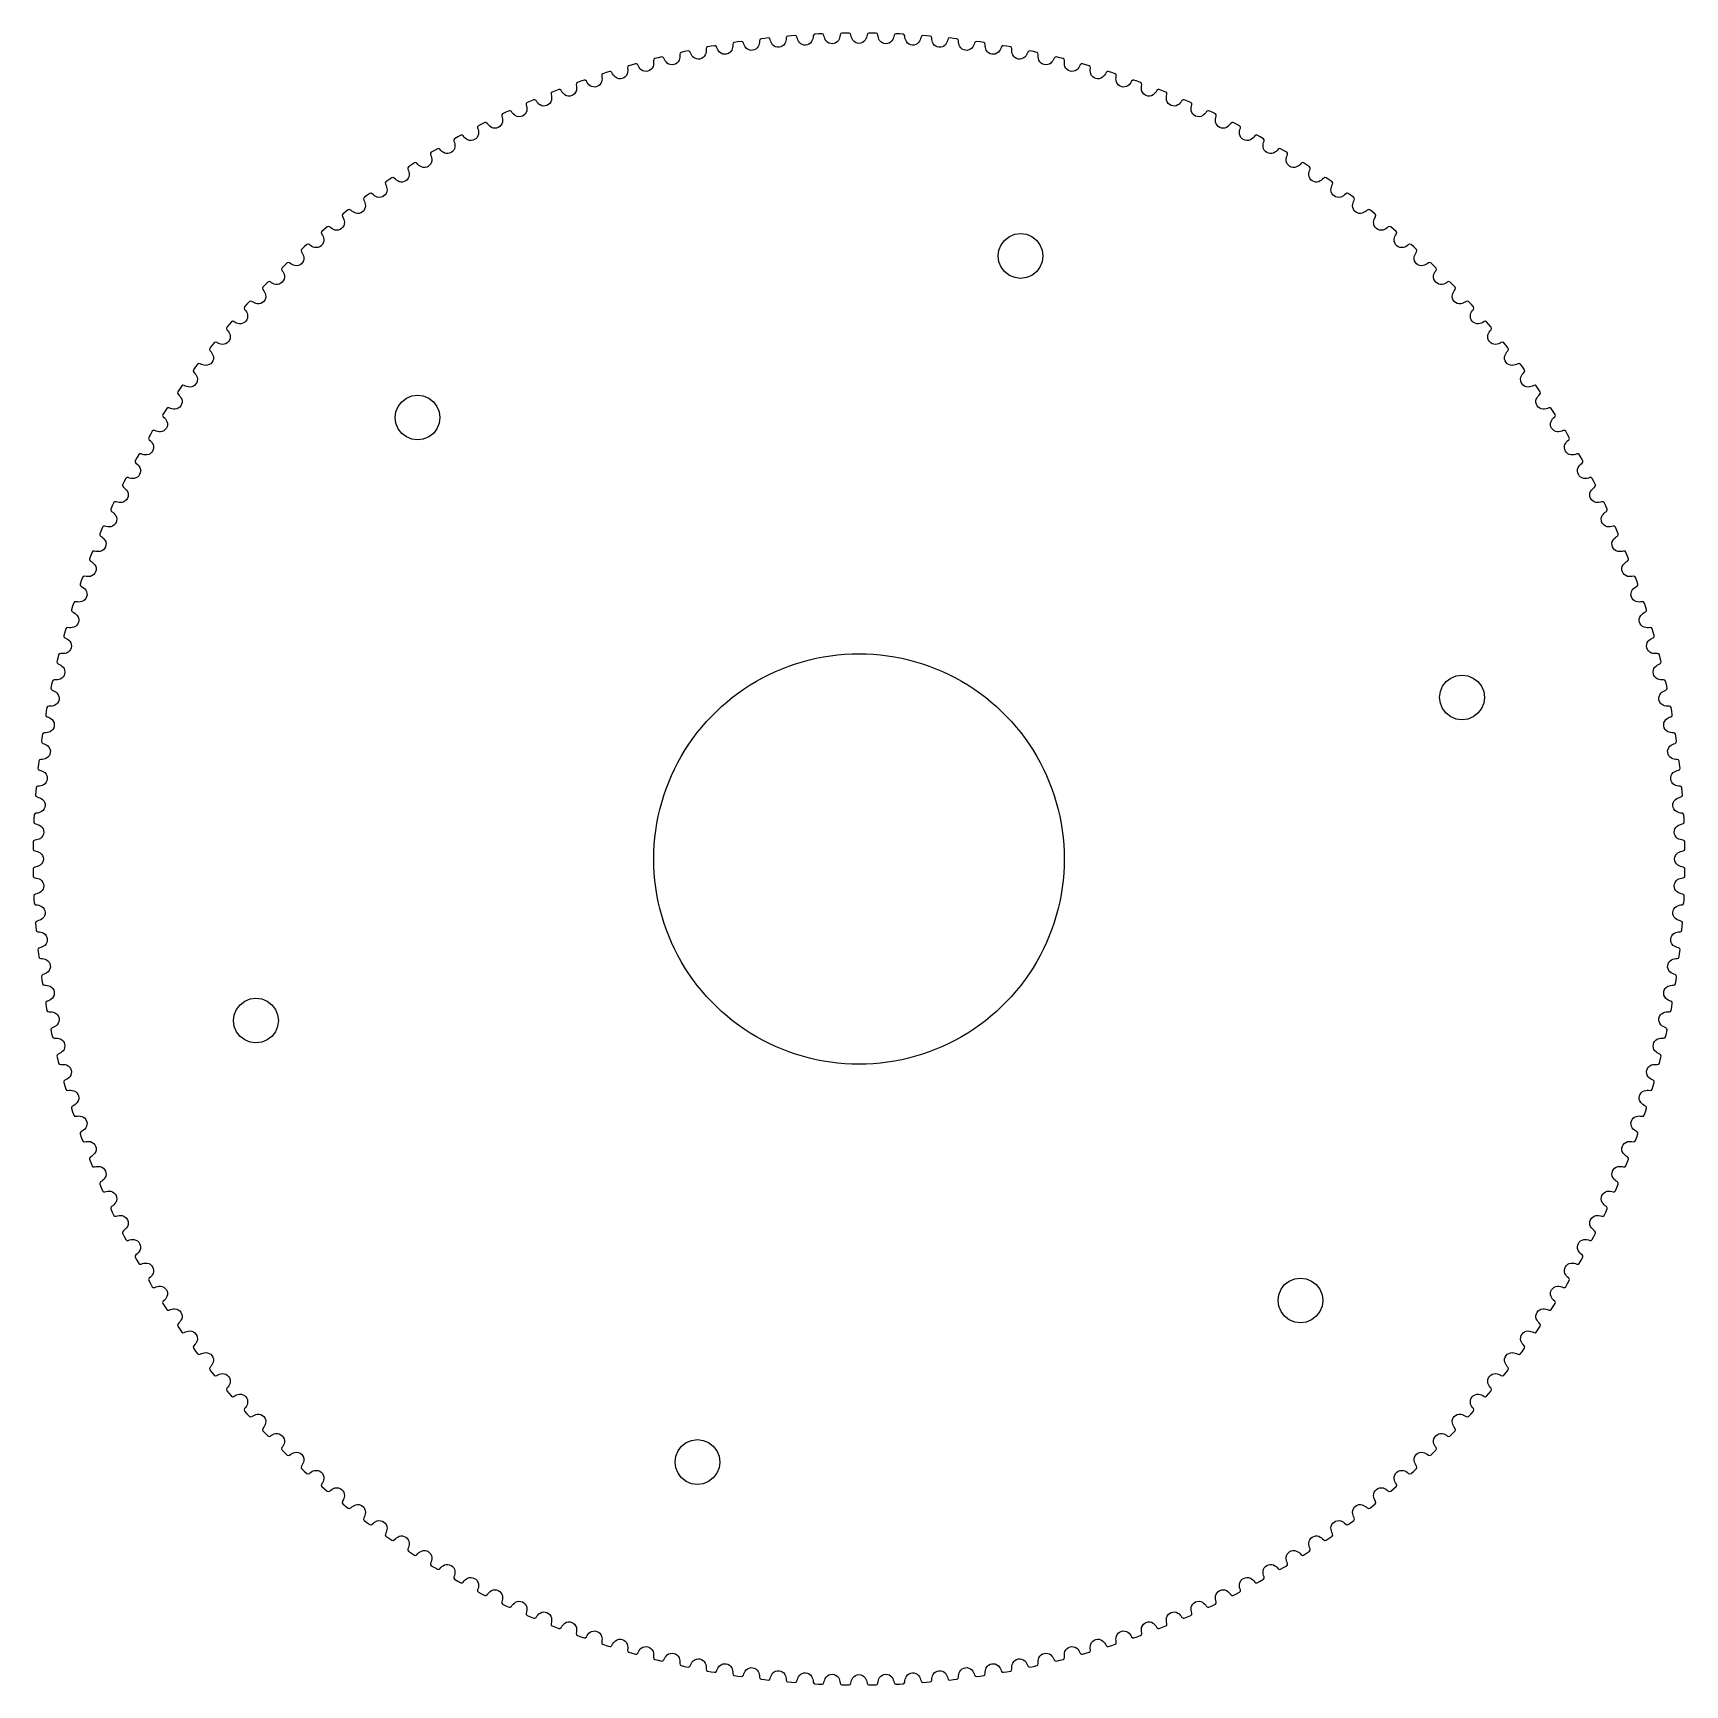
# Model space of a CAD drawing. Header units: metres. Extents: x -61 to 61, y -61 to 61.
import ezdxf

# ---------------------------------------------------------------- set-up
doc = ezdxf.new("R2010")
doc.units = ezdxf.units.M

msp = doc.modelspace()

# ---------------------------------------------------------------- linework, layer by layer
for p, q in [((-11.2308, 59.782), (-11.2612, 59.6808)), ((-11.2612, 59.6808), (-11.2595, 59.5711)), ((-11.1526, 59.8304), (-11.2308, 59.782)), ((-10.8952, 59.8783), (-11.1526, 59.8304)), ((-10.6375, 59.9241), (-10.8952, 59.8783)), ((-10.5472, 59.9063), (-10.6375, 59.9241)), ((-10.4831, 59.8223), (-10.5472, 59.9063)), ((-10.446, 59.7191), (-10.4831, 59.8223)), ((-10.398, 59.621), (-10.446, 59.7191)), ((-9.34387, 59.693), (-9.38062, 59.5896)), ((-9.31833, 59.7992), (-9.34387, 59.693)), ((-9.3044, 59.9076), (-9.31833, 59.7992)), ((-9.30249, 60.0173), (-9.3044, 59.9076)), ((-9.26877, 60.1174), (-9.30249, 60.0173)), ((-9.18903, 60.1633), (-9.26877, 60.1174)), ((-8.93022, 60.2028), (-9.18903, 60.1633)), ((-8.67111, 60.2401), (-8.93022, 60.2028)), ((-8.58148, 60.2193), (-8.67111, 60.2401)), ((-8.52016, 60.1333), (-8.58148, 60.2193)), ((-8.4865, 60.0289), (-8.52016, 60.1333)), ((-8.4417, 59.9293), (-8.4865, 60.0289)), ((-8.38641, 59.835), (-8.4417, 59.9293)), ((-8.32124, 59.7467), (-8.38641, 59.835)), ((-8.21603, 59.6626), (-8.32124, 59.7467)), ((-8.09796, 59.6072), (-8.21603, 59.6626)), ((-7.60542, 59.672), (-7.71994, 59.6138)), ((-7.50572, 59.7561), (-7.60542, 59.672)), ((-7.42587, 59.8646), (-7.50572, 59.7561)), ((-7.38577, 59.9667), (-7.42587, 59.8646)), ((-7.35677, 60.0721), (-7.38577, 59.9667)), ((-7.33929, 60.1799), (-7.35677, 60.0721)), ((-7.3338, 60.2895), (-7.33929, 60.1799)), ((-7.29683, 60.3885), (-7.3338, 60.2895)), ((-7.21565, 60.4317), (-7.29683, 60.3885)), ((-6.95567, 60.4627), (-7.21565, 60.4317)), ((-6.69545, 60.4916), (-6.95567, 60.4627)), ((-6.60657, 60.4679), (-6.69545, 60.4916)), ((-6.54808, 60.3799), (-6.60657, 60.4679)), ((-6.51785, 60.2744), (-6.54808, 60.3799)), ((-6.47635, 60.1734), (-6.51785, 60.2744)), ((-6.42418, 60.0773), (-6.47635, 60.1734)), ((-6.36194, 59.987), (-6.42418, 60.0773)), ((-6.25952, 59.8995), (-6.36194, 59.987)), ((-6.14334, 59.8402), (-6.25952, 59.8995)), ((-6.01859, 59.8095), (-6.14334, 59.8402)), ((-5.89053, 59.8076), (-6.01859, 59.8095)), ((-5.7653, 59.8345), (-5.89053, 59.8076)), ((-5.64894, 59.8889), (-5.7653, 59.8345)), ((-5.54654, 59.9697), (-5.64894, 59.8889)), ((-5.46318, 60.0755), (-5.54654, 59.9697)), ((-5.41975, 60.1763), (-5.46318, 60.0755)), ((-5.38731, 60.2806), (-5.41975, 60.1763)), ((-5.36633, 60.3879), (-5.38731, 60.2806)), ((-5.35725, 60.4972), (-5.36633, 60.3879)), ((-5.31706, 60.5949), (-5.35725, 60.4972)), ((-5.2345, 60.6355), (-5.31706, 60.5949)), ((-4.97366, 60.6579), (-5.2345, 60.6355)), ((-4.71265, 60.6783), (-4.97366, 60.6579)), ((-4.62457, 60.6517), (-4.71265, 60.6783)), ((-4.569, 60.5618), (-4.62457, 60.6517)), ((-4.54225, 60.4554), (-4.569, 60.5618)), ((-4.50406, 60.3531), (-4.54225, 60.4554)), ((-4.45506, 60.2554), (-4.50406, 60.3531)), ((-4.39581, 60.1631), (-4.45506, 60.2554)), ((-4.29631, 60.0722), (-4.39581, 60.1631)), ((-4.18213, 60.0092), (-4.29631, 60.0722)), ((-4.05846, 59.9744), (-4.18213, 60.0092)), ((-3.93053, 59.9684), (-4.05846, 59.9744)), ((-3.80449, 59.9911), (-3.93053, 59.9684)), ((-3.6864, 60.0417), (-3.80449, 59.9911)), ((-3.58142, 60.119), (-3.6864, 60.0417)), ((-3.49464, 60.2221), (-3.58142, 60.119)), ((-3.44794, 60.3214), (-3.49464, 60.2221)), ((-3.41211, 60.4246), (-3.44794, 60.3214)), ((-3.38762, 60.5311), (-3.41211, 60.4246)), ((-3.37497, 60.6401), (-3.38762, 60.5311)), ((-3.3316, 60.7364), (-3.37497, 60.6401)), ((-3.24776, 60.7743), (-3.3316, 60.7364)), ((-2.98633, 60.7882), (-3.24776, 60.7743)), ((-2.72478, 60.8), (-2.98633, 60.7882)), ((-2.63763, 60.7705), (-2.72478, 60.8)), ((-2.58504, 60.6789), (-2.63763, 60.7705)), ((-2.56177, 60.5717), (-2.58504, 60.6789)), ((-2.52696, 60.4681), (-2.56177, 60.5717)), ((-2.48117, 60.3689), (-2.52696, 60.4681)), ((-2.42497, 60.2747), (-2.48117, 60.3689)), ((-2.32851, 60.1806), (-2.42497, 60.2747)), ((-2.21645, 60.1139), (-2.32851, 60.1806)), ((-2.09398, 60.0751), (-2.21645, 60.1139)), ((-1.96631, 60.0648), (-2.09398, 60.0751)), ((-1.8396, 60.0834), (-1.96631, 60.0648)), ((-1.71992, 60.1301), (-1.8396, 60.0834)), ((-1.61246, 60.2041), (-1.71992, 60.1301)), ((-1.52235, 60.3042), (-1.61246, 60.2041)), ((-1.47244, 60.4019), (-1.52235, 60.3042)), ((-1.43324, 60.5039), (-1.47244, 60.4019)), ((-1.40529, 60.6095), (-1.43324, 60.5039)), ((-1.38908, 60.718), (-1.40529, 60.6095)), ((-1.34258, 60.8129), (-1.38908, 60.718)), ((-1.25754, 60.848), (-1.34258, 60.8129)), ((-0.99579, 60.8533), (-1.25754, 60.848)), ((-0.73399, 60.8566), (-0.99579, 60.8533)), ((-0.64787, 60.8243), (-0.73399, 60.8566)), ((-0.5983, 60.731), (-0.64787, 60.8243)), ((-0.57855, 60.6231), (-0.5983, 60.731)), ((-0.54715, 60.5184), (-0.57855, 60.6231)), ((-0.50464, 60.4177), (-0.54715, 60.5184)), ((-0.45155, 60.3217), (-0.50464, 60.4177)), ((-0.35822, 60.2246), (-0.45155, 60.3217)), ((-0.2484, 60.1542), (-0.35822, 60.2246)), ((-0.12726, 60.1115), (-0.2484, 60.1542)), ((0, 60.097), (-0.12726, 60.1115)), ((0.12726, 60.1115), (0, 60.097)), ((0.2484, 60.1542), (0.12726, 60.1115)), ((0.35822, 60.2246), (0.2484, 60.1542)), ((0.45155, 60.3217), (0.35822, 60.2246)), ((0.50464, 60.4177), (0.45155, 60.3217)), ((0.54715, 60.5184), (0.50464, 60.4177)), ((0.57855, 60.6231), (0.54715, 60.5184)), ((0.5983, 60.731), (0.57855, 60.6231)), ((0.64787, 60.8243), (0.5983, 60.731)), ((0.73399, 60.8566), (0.64787, 60.8243)), ((0.99579, 60.8533), (0.73399, 60.8566)), ((1.25754, 60.848), (0.99579, 60.8533)), ((1.34258, 60.8129), (1.25754, 60.848)), ((1.38908, 60.718), (1.34258, 60.8129)), ((1.40529, 60.6095), (1.38908, 60.718)), ((1.43324, 60.5039), (1.40529, 60.6095)), ((1.47244, 60.4019), (1.43324, 60.5039)), ((1.52235, 60.3042), (1.47244, 60.4019)), ((1.61246, 60.2041), (1.52235, 60.3042)), ((1.71992, 60.1301), (1.61246, 60.2041)), ((1.8396, 60.0834), (1.71992, 60.1301)), ((1.96631, 60.0648), (1.8396, 60.0834)), ((2.09398, 60.0751), (1.96631, 60.0648)), ((2.21645, 60.1139), (2.09398, 60.0751)), ((2.32851, 60.1806), (2.21645, 60.1139)), ((2.42497, 60.2747), (2.32851, 60.1806)), ((2.48117, 60.3689), (2.42497, 60.2747)), ((2.52696, 60.4681), (2.48117, 60.3689)), ((2.56177, 60.5717), (2.52696, 60.4681)), ((2.58504, 60.6789), (2.56177, 60.5717)), ((2.63763, 60.7705), (2.58504, 60.6789)), ((2.72478, 60.8), (2.63763, 60.7705)), ((2.98633, 60.7882), (2.72478, 60.8)), ((3.24776, 60.7743), (2.98633, 60.7882)), ((3.3316, 60.7364), (3.24776, 60.7743)), ((3.37497, 60.6401), (3.3316, 60.7364)), ((3.38762, 60.5311), (3.37497, 60.6401)), ((3.41211, 60.4246), (3.38762, 60.5311)), ((3.44794, 60.3214), (3.41211, 60.4246)), ((3.49464, 60.2221), (3.44794, 60.3214)), ((3.58142, 60.119), (3.49464, 60.2221)), ((3.6864, 60.0417), (3.58142, 60.119)), ((3.80449, 59.9911), (3.6864, 60.0417)), ((3.93053, 59.9684), (3.80449, 59.9911)), ((4.05846, 59.9744), (3.93053, 59.9684)), ((4.18213, 60.0092), (4.05846, 59.9744)), ((4.29631, 60.0722), (4.18213, 60.0092)), ((4.39581, 60.1631), (4.29631, 60.0722)), ((4.45506, 60.2554), (4.39581, 60.1631)), ((4.50406, 60.3531), (4.45506, 60.2554)), ((4.54225, 60.4554), (4.50406, 60.3531)), ((4.569, 60.5618), (4.54225, 60.4554)), ((4.62457, 60.6517), (4.569, 60.5618)), ((4.71265, 60.6783), (4.62457, 60.6517)), ((4.97366, 60.6579), (4.71265, 60.6783)), ((5.2345, 60.6355), (4.97366, 60.6579)), ((5.31706, 60.5949), (5.2345, 60.6355)), ((5.35725, 60.4972), (5.31706, 60.5949)), ((5.36633, 60.3879), (5.35725, 60.4972)), ((5.38731, 60.2806), (5.36633, 60.3879)), ((5.41975, 60.1763), (5.38731, 60.2806)), ((5.46318, 60.0755), (5.41975, 60.1763)), ((5.54654, 59.9697), (5.46318, 60.0755)), ((5.64894, 59.8889), (5.54654, 59.9697)), ((5.7653, 59.8345), (5.64894, 59.8889)), ((5.89053, 59.8076), (5.7653, 59.8345)), ((6.01859, 59.8095), (5.89053, 59.8076)), ((6.14334, 59.8402), (6.01859, 59.8095)), ((6.25952, 59.8995), (6.14334, 59.8402)), ((6.36194, 59.987), (6.25952, 59.8995)), ((6.42418, 60.0773), (6.36194, 59.987)), ((6.47635, 60.1734), (6.42418, 60.0773)), ((6.51785, 60.2744), (6.47635, 60.1734)), ((6.54808, 60.3799), (6.51785, 60.2744)), ((6.60657, 60.4679), (6.54808, 60.3799)), ((6.69545, 60.4916), (6.60657, 60.4679)), ((6.95567, 60.4627), (6.69545, 60.4916)), ((7.21565, 60.4317), (6.95567, 60.4627)), ((7.29683, 60.3885), (7.21565, 60.4317)), ((7.3338, 60.2895), (7.29683, 60.3885)), ((7.33929, 60.1799), (7.3338, 60.2895)), ((7.35677, 60.0721), (7.33929, 60.1799)), ((7.38577, 59.9667), (7.35677, 60.0721)), ((7.42587, 59.8646), (7.38577, 59.9667)), ((7.50572, 59.7561), (7.42587, 59.8646)), ((7.60542, 59.672), (7.50572, 59.7561)), ((7.71994, 59.6138), (7.60542, 59.672)), ((8.21603, 59.6626), (8.09796, 59.6072)), ((8.32124, 59.7467), (8.21603, 59.6626)), ((8.38641, 59.835), (8.32124, 59.7467)), ((8.4417, 59.9293), (8.38641, 59.835)), ((8.4865, 60.0289), (8.4417, 59.9293)), ((8.52016, 60.1333), (8.4865, 60.0289)), ((8.58148, 60.2193), (8.52016, 60.1333)), ((8.67111, 60.2401), (8.58148, 60.2193)), ((8.93022, 60.2028), (8.67111, 60.2401)), ((9.18903, 60.1633), (8.93022, 60.2028)), ((9.26877, 60.1174), (9.18903, 60.1633)), ((9.30249, 60.0173), (9.26877, 60.1174)), ((9.3044, 59.9076), (9.30249, 60.0173)), ((9.31833, 59.7992), (9.3044, 59.9076)), ((9.34387, 59.693), (9.31833, 59.7992)), ((9.38062, 59.5896), (9.34387, 59.693)), ((10.446, 59.7191), (10.398, 59.621)), ((10.4831, 59.8223), (10.446, 59.7191)), ((10.5472, 59.9063), (10.4831, 59.8223)), ((10.6375, 59.9241), (10.5472, 59.9063)), ((10.8952, 59.8783), (10.6375, 59.9241)), ((11.1526, 59.8304), (10.8952, 59.8783)), ((11.2308, 59.782), (11.1526, 59.8304)), ((11.2612, 59.6808), (11.2308, 59.782)), ((11.2595, 59.5711), (11.2612, 59.6808)), ((-16.9633, 58.4492), (-17.0364, 58.3933)), ((-16.7119, 58.5221), (-16.9633, 58.4492)), ((-16.4598, 58.5929), (-16.7119, 58.5221)), ((-16.3683, 58.5841), (-16.4598, 58.5929)), ((-16.2962, 58.5068), (-16.3683, 58.5841)), ((-16.2492, 58.4077), (-16.2962, 58.5068)), ((-15.1498, 58.4897), (-15.1762, 58.3832)), ((-15.1348, 58.5979), (-15.1498, 58.4897)), ((-15.1167, 58.9194), (-15.1404, 58.8165)), ((-15.1404, 58.8165), (-15.1316, 58.7071)), ((-15.1316, 58.7071), (-15.1348, 58.5979)), ((-15.0418, 58.9729), (-15.1167, 58.9194)), ((-14.7881, 59.0376), (-15.0418, 58.9729)), ((-14.5339, 59.1001), (-14.7881, 59.0376)), ((-14.4427, 59.0882), (-14.5339, 59.1001)), ((-14.3732, 59.0086), (-14.4427, 59.0882)), ((-14.3295, 58.908), (-14.3732, 59.0086)), ((-14.2751, 58.8133), (-14.3295, 58.908)), ((-14.2109, 58.7249), (-14.2751, 58.8133)), ((-14.1374, 58.6434), (-14.2109, 58.7249)), ((-14.0244, 58.57), (-14.1374, 58.6434)), ((-13.9015, 58.5264), (-14.0244, 58.57)), ((-13.7738, 58.5123), (-13.9015, 58.5264)), ((-13.6466, 58.5271), (-13.7738, 58.5123)), ((-13.5259, 58.5701), (-13.6466, 58.5271)), ((-13.4177, 58.6392), (-13.5259, 58.5701)), ((-13.3267, 58.7327), (-13.4177, 58.6392)), ((-13.2579, 58.8485), (-13.3267, 58.7327)), ((-13.228, 58.954), (-13.2579, 58.8485)), ((-13.2094, 59.0618), (-13.228, 58.954)), ((-13.2026, 59.1708), (-13.2094, 59.0618)), ((-13.1808, 59.3825), (-13.2079, 59.2803)), ((-13.2079, 59.2803), (-13.2026, 59.1708)), ((-13.1042, 59.4335), (-13.1808, 59.3825)), ((-12.8486, 59.4898), (-13.1042, 59.4335)), ((-12.5924, 59.544), (-12.8486, 59.4898)), ((-12.5016, 59.5292), (-12.5924, 59.544)), ((-12.4348, 59.4473), (-12.5016, 59.5292)), ((-12.3944, 59.3454), (-12.4348, 59.4473)), ((-12.3432, 59.2488), (-12.3944, 59.3454)), ((-12.2818, 59.1584), (-12.3432, 59.2488)), ((-12.2111, 59.0746), (-12.2818, 59.1584)), ((-12.1006, 58.9975), (-12.2111, 59.0746)), ((-11.9791, 58.9499), (-12.1006, 58.9975)), ((-11.852, 58.9316), (-11.9791, 58.9499)), ((-11.7243, 58.9423), (-11.852, 58.9316)), ((-11.6023, 58.9813), (-11.7243, 58.9423)), ((-11.4919, 59.0468), (-11.6023, 58.9813)), ((-11.3979, 59.1373), (-11.4919, 59.0468)), ((-11.3253, 59.2508), (-11.3979, 59.1373)), ((-11.292, 59.3553), (-11.3253, 59.2508)), ((-11.2699, 59.4623), (-11.292, 59.3553)), ((-11.2595, 59.5711), (-11.2699, 59.4623)), ((-10.3397, 59.5285), (-10.398, 59.621)), ((-10.2717, 59.4425), (-10.3397, 59.5285)), ((-10.1637, 59.3618), (-10.2717, 59.4425)), ((-10.0439, 59.3103), (-10.1637, 59.3618)), ((-9.91743, 59.2878), (-10.0439, 59.3103)), ((-9.78952, 59.2943), (-9.91743, 59.2878)), ((-9.66632, 59.3293), (-9.78952, 59.2943)), ((-9.55376, 59.3912), (-9.66632, 59.3293)), ((-9.45688, 59.4785), (-9.55376, 59.3912)), ((-9.38062, 59.5896), (-9.45688, 59.4785)), ((-7.97229, 59.5806), (-8.09796, 59.6072)), ((-7.84422, 59.5829), (-7.97229, 59.5806)), ((-7.71994, 59.6138), (-7.84422, 59.5829)), ((7.84422, 59.5829), (7.71994, 59.6138)), ((7.97229, 59.5806), (7.84422, 59.5829)), ((8.09796, 59.6072), (7.97229, 59.5806)), ((9.45688, 59.4785), (9.38062, 59.5896)), ((9.55376, 59.3912), (9.45688, 59.4785)), ((9.66632, 59.3293), (9.55376, 59.3912)), ((9.78952, 59.2943), (9.66632, 59.3293)), ((9.91743, 59.2878), (9.78952, 59.2943)), ((10.0439, 59.3103), (9.91743, 59.2878)), ((10.1637, 59.3618), (10.0439, 59.3103)), ((10.2717, 59.4425), (10.1637, 59.3618)), ((10.3397, 59.5285), (10.2717, 59.4425)), ((10.398, 59.621), (10.3397, 59.5285)), ((11.2699, 59.4623), (11.2595, 59.5711)), ((11.292, 59.3553), (11.2699, 59.4623)), ((11.3253, 59.2508), (11.292, 59.3553)), ((11.3979, 59.1373), (11.3253, 59.2508)), ((11.4919, 59.0468), (11.3979, 59.1373)), ((11.6023, 58.9813), (11.4919, 59.0468)), ((11.7243, 58.9423), (11.6023, 58.9813)), ((11.852, 58.9316), (11.7243, 58.9423)), ((11.9791, 58.9499), (11.852, 58.9316)), ((12.1006, 58.9975), (11.9791, 58.9499)), ((12.2111, 59.0746), (12.1006, 58.9975)), ((12.2818, 59.1584), (12.2111, 59.0746)), ((12.3432, 59.2488), (12.2818, 59.1584)), ((12.3944, 59.3454), (12.3432, 59.2488)), ((12.4348, 59.4473), (12.3944, 59.3454)), ((12.5016, 59.5292), (12.4348, 59.4473)), ((12.5924, 59.544), (12.5016, 59.5292)), ((12.8486, 59.4898), (12.5924, 59.544)), ((13.1042, 59.4335), (12.8486, 59.4898)), ((13.1808, 59.3825), (13.1042, 59.4335)), ((13.2079, 59.2803), (13.1808, 59.3825)), ((13.2026, 59.1708), (13.2079, 59.2803)), ((13.2094, 59.0618), (13.2026, 59.1708)), ((13.228, 58.954), (13.2094, 59.0618)), ((13.2579, 58.8485), (13.228, 58.954)), ((13.3267, 58.7327), (13.2579, 58.8485)), ((13.4177, 58.6392), (13.3267, 58.7327)), ((13.5259, 58.5701), (13.4177, 58.6392)), ((13.6466, 58.5271), (13.5259, 58.5701)), ((13.7738, 58.5123), (13.6466, 58.5271)), ((13.9015, 58.5264), (13.7738, 58.5123)), ((14.0244, 58.57), (13.9015, 58.5264)), ((14.1374, 58.6434), (14.0244, 58.57)), ((14.2109, 58.7249), (14.1374, 58.6434)), ((14.2751, 58.8133), (14.2109, 58.7249)), ((14.3295, 58.908), (14.2751, 58.8133)), ((14.3732, 59.0086), (14.3295, 58.908)), ((14.4427, 59.0882), (14.3732, 59.0086)), ((14.5339, 59.1001), (14.4427, 59.0882)), ((14.7881, 59.0376), (14.5339, 59.1001)), ((15.0418, 58.9729), (14.7881, 59.0376)), ((15.1167, 58.9194), (15.0418, 58.9729)), ((15.1404, 58.8165), (15.1167, 58.9194)), ((15.1316, 58.7071), (15.1404, 58.8165)), ((15.1348, 58.5979), (15.1316, 58.7071)), ((15.1498, 58.4897), (15.1348, 58.5979)), ((15.1762, 58.3832), (15.1498, 58.4897)), ((16.2962, 58.5068), (16.2492, 58.4077)), ((16.3683, 58.5841), (16.2962, 58.5068)), ((16.4598, 58.5929), (16.3683, 58.5841)), ((16.7119, 58.5221), (16.4598, 58.5929)), ((16.9633, 58.4492), (16.7119, 58.5221)), ((17.0364, 58.3933), (16.9633, 58.4492)), ((-20.7497, 57.2146), (-20.819, 57.154)), ((-20.5036, 57.3038), (-20.7497, 57.2146)), ((-20.2568, 57.391), (-20.5036, 57.3038)), ((-20.1648, 57.3881), (-20.2568, 57.391)), ((-20.0879, 57.3157), (-20.1648, 57.3881)), ((-20.0345, 57.2198), (-20.0879, 57.3157)), ((-19.9711, 57.1308), (-20.0345, 57.2198)), ((-18.9622, 57.2656), (-19.0193, 57.1436)), ((-18.9428, 57.3736), (-18.9622, 57.2656)), ((-18.9378, 57.8046), (-18.9548, 57.7003)), ((-18.9548, 57.7003), (-18.9388, 57.5918)), ((-18.9349, 57.4826), (-18.9428, 57.3736)), ((-18.9388, 57.5918), (-18.9349, 57.4826)), ((-18.8666, 57.8629), (-18.9378, 57.8046)), ((-18.6177, 57.944), (-18.8666, 57.8629)), ((-18.3681, 58.023), (-18.6177, 57.944)), ((-18.2763, 58.0171), (-18.3681, 58.023)), ((-18.2018, 57.9422), (-18.2763, 58.0171)), ((-18.1516, 57.8447), (-18.2018, 57.9422)), ((-18.0912, 57.7537), (-18.1516, 57.8447)), ((-18.0212, 57.6697), (-18.0912, 57.7537)), ((-17.9426, 57.5932), (-18.0212, 57.6697)), ((-17.8251, 57.5273), (-17.9426, 57.5932)), ((-17.6995, 57.4919), (-17.8251, 57.5273)), ((-17.5712, 57.4861), (-17.6995, 57.4919)), ((-17.4452, 57.5093), (-17.5712, 57.4861)), ((-17.3277, 57.56), (-17.4452, 57.5093)), ((-17.2241, 57.6361), (-17.3277, 57.56)), ((-17.1395, 57.7353), (-17.2241, 57.6361)), ((-17.0784, 57.8554), (-17.1395, 57.7353)), ((-17.0554, 57.9627), (-17.0784, 57.8554)), ((-17.0364, 58.3933), (-17.0567, 58.2896)), ((-17.0567, 58.2896), (-17.0443, 58.1806)), ((-17.044, 58.0714), (-17.0554, 57.9627)), ((-17.0443, 58.1806), (-17.044, 58.0714)), ((-16.1918, 58.3147), (-16.2492, 58.4077)), ((-16.1247, 58.2284), (-16.1918, 58.3147)), ((-16.0486, 58.1495), (-16.1247, 58.2284)), ((-15.9333, 58.0798), (-16.0486, 58.1495)), ((-15.809, 58.0402), (-15.9333, 58.0798)), ((-15.6809, 58.0303), (-15.809, 58.0402)), ((-15.5542, 58.0493), (-15.6809, 58.0303)), ((-15.4351, 58.0961), (-15.5542, 58.0493)), ((-15.3291, 58.1688), (-15.4351, 58.0961)), ((-15.2413, 58.2652), (-15.3291, 58.1688)), ((-15.1762, 58.3832), (-15.2413, 58.2652)), ((15.2413, 58.2652), (15.1762, 58.3832)), ((15.3291, 58.1688), (15.2413, 58.2652)), ((15.4351, 58.0961), (15.3291, 58.1688)), ((15.5542, 58.0493), (15.4351, 58.0961)), ((15.6809, 58.0303), (15.5542, 58.0493)), ((15.809, 58.0402), (15.6809, 58.0303)), ((15.9333, 58.0798), (15.809, 58.0402)), ((16.0486, 58.1495), (15.9333, 58.0798)), ((16.1247, 58.2284), (16.0486, 58.1495)), ((16.1918, 58.3147), (16.1247, 58.2284)), ((16.2492, 58.4077), (16.1918, 58.3147)), ((17.0567, 58.2896), (17.0364, 58.3933)), ((17.044, 58.0714), (17.0443, 58.1806)), ((17.0554, 57.9627), (17.044, 58.0714)), ((17.0443, 58.1806), (17.0567, 58.2896)), ((17.0784, 57.8554), (17.0554, 57.9627)), ((17.1395, 57.7353), (17.0784, 57.8554)), ((17.2241, 57.6361), (17.1395, 57.7353)), ((17.3277, 57.56), (17.2241, 57.6361)), ((17.4452, 57.5093), (17.3277, 57.56)), ((17.5712, 57.4861), (17.4452, 57.5093)), ((17.6995, 57.4919), (17.5712, 57.4861)), ((17.8251, 57.5273), (17.6995, 57.4919)), ((17.9426, 57.5932), (17.8251, 57.5273)), ((18.0212, 57.6697), (17.9426, 57.5932)), ((18.0912, 57.7537), (18.0212, 57.6697)), ((18.1516, 57.8447), (18.0912, 57.7537)), ((18.2018, 57.9422), (18.1516, 57.8447)), ((18.2763, 58.0171), (18.2018, 57.9422)), ((18.3681, 58.023), (18.2763, 58.0171)), ((18.6177, 57.944), (18.3681, 58.023)), ((18.8666, 57.8629), (18.6177, 57.944)), ((18.9378, 57.8046), (18.8666, 57.8629)), ((18.9349, 57.4826), (18.9388, 57.5918)), ((18.9428, 57.3736), (18.9349, 57.4826)), ((18.9548, 57.7003), (18.9378, 57.8046)), ((18.9388, 57.5918), (18.9548, 57.7003)), ((18.9622, 57.2656), (18.9428, 57.3736)), ((19.0193, 57.1436), (18.9622, 57.2656)), ((20.0345, 57.2198), (19.9711, 57.1308)), ((20.0879, 57.3157), (20.0345, 57.2198)), ((20.1648, 57.3881), (20.0879, 57.3157)), ((20.2568, 57.391), (20.1648, 57.3881)), ((20.5036, 57.3038), (20.2568, 57.391)), ((20.7497, 57.2146), (20.5036, 57.3038)), ((20.819, 57.154), (20.7497, 57.2146)), ((-22.6779, 56.4422), (-22.688, 56.3371)), ((-22.688, 56.3371), (-22.6649, 56.2298)), ((-22.6107, 56.505), (-22.6779, 56.4422)), ((-22.6546, 56.0118), (-22.6669, 55.9028)), ((-22.6649, 56.2298), (-22.6539, 56.1211)), ((-22.6539, 56.1211), (-22.6546, 56.0118)), ((-22.3676, 56.6022), (-22.6107, 56.505)), ((-22.1237, 56.6974), (-22.3676, 56.6022)), ((-22.0317, 56.6976), (-22.1237, 56.6974)), ((-21.9524, 56.6277), (-22.0317, 56.6976)), ((-21.896, 56.5337), (-21.9524, 56.6277)), ((-21.8297, 56.4468), (-21.896, 56.5337)), ((-21.7544, 56.3676), (-21.8297, 56.4468)), ((-21.6709, 56.2964), (-21.7544, 56.3676)), ((-21.5494, 56.2384), (-21.6709, 56.2964)), ((-21.4218, 56.2112), (-21.5494, 56.2384)), ((-21.2934, 56.2139), (-21.4218, 56.2112)), ((-21.1692, 56.2452), (-21.2934, 56.2139)), ((-21.0552, 56.3035), (-21.1692, 56.2452)), ((-20.9568, 56.3862), (-21.0552, 56.3035)), ((-20.8788, 56.4907), (-20.9568, 56.3862)), ((-20.8257, 56.6145), (-20.8788, 56.4907)), ((-20.819, 57.154), (-20.8325, 57.0492)), ((-20.8325, 57.0492), (-20.813, 56.9413)), ((-20.8098, 56.7231), (-20.8257, 56.6145)), ((-20.813, 56.9413), (-20.8055, 56.8323)), ((-20.8055, 56.8323), (-20.8098, 56.7231)), ((-19.8985, 57.0492), (-19.9711, 57.1308)), ((-19.8174, 56.9753), (-19.8985, 57.0492)), ((-19.6978, 56.9133), (-19.8174, 56.9753)), ((-19.5712, 56.882), (-19.6978, 56.9133)), ((-19.4427, 56.8804), (-19.5712, 56.882)), ((-19.3176, 56.9077), (-19.4427, 56.8804)), ((-19.2017, 56.9623), (-19.3176, 56.9077)), ((-19.1007, 57.0417), (-19.2017, 56.9623)), ((-19.0193, 57.1436), (-19.1007, 57.0417)), ((19.1007, 57.0417), (19.0193, 57.1436)), ((19.2017, 56.9623), (19.1007, 57.0417)), ((19.3176, 56.9077), (19.2017, 56.9623)), ((19.4427, 56.8804), (19.3176, 56.9077)), ((19.5712, 56.882), (19.4427, 56.8804)), ((19.6978, 56.9133), (19.5712, 56.882)), ((19.8174, 56.9753), (19.6978, 56.9133)), ((19.8985, 57.0492), (19.8174, 56.9753)), ((19.9711, 57.1308), (19.8985, 57.0492)), ((20.8055, 56.8323), (20.813, 56.9413)), ((20.8098, 56.7231), (20.8055, 56.8323)), ((20.8257, 56.6145), (20.8098, 56.7231)), ((20.813, 56.9413), (20.8325, 57.0492)), ((20.8325, 57.0492), (20.819, 57.154)), ((20.8788, 56.4907), (20.8257, 56.6145)), ((20.9568, 56.3862), (20.8788, 56.4907)), ((21.0552, 56.3035), (20.9568, 56.3862)), ((21.1692, 56.2452), (21.0552, 56.3035)), ((21.2934, 56.2139), (21.1692, 56.2452)), ((21.4218, 56.2112), (21.2934, 56.2139)), ((21.5494, 56.2384), (21.4218, 56.2112)), ((21.6709, 56.2964), (21.5494, 56.2384)), ((21.7544, 56.3676), (21.6709, 56.2964)), ((21.8297, 56.4468), (21.7544, 56.3676)), ((21.896, 56.5337), (21.8297, 56.4468)), ((21.9524, 56.6277), (21.896, 56.5337)), ((22.0317, 56.6976), (21.9524, 56.6277)), ((22.1237, 56.6974), (22.0317, 56.6976)), ((22.3676, 56.6022), (22.1237, 56.6974)), ((22.6107, 56.505), (22.3676, 56.6022)), ((22.6779, 56.4422), (22.6107, 56.505)), ((22.6539, 56.1211), (22.6649, 56.2298)), ((22.6546, 56.0118), (22.6539, 56.1211)), ((22.6669, 55.9028), (22.6546, 56.0118)), ((22.6649, 56.2298), (22.688, 56.3371)), ((22.688, 56.3371), (22.6779, 56.4422)), ((-26.3208, 54.8382), (-26.324, 54.7326)), ((-26.2579, 54.9052), (-26.3208, 54.8382)), ((-26.0216, 55.0181), (-26.2579, 54.9052)), ((-25.7845, 55.1291), (-26.0216, 55.0181)), ((-25.6927, 55.1353), (-25.7845, 55.1291)), ((-25.6091, 55.0707), (-25.6927, 55.1353)), ((-25.5465, 54.9806), (-25.6091, 55.0707)), ((-25.4748, 54.8982), (-25.5465, 54.9806)), ((-25.3945, 54.8241), (-25.4748, 54.8982)), ((-25.3065, 54.7585), (-25.3945, 54.8241)), ((-24.6925, 54.8059), (-24.8025, 54.7402)), ((-24.5998, 54.8948), (-24.6925, 54.8059)), ((-24.5288, 55.0042), (-24.5998, 54.8948)), ((-24.4839, 55.1313), (-24.5288, 55.0042)), ((-24.5125, 55.67), (-24.5191, 55.5646)), ((-24.5191, 55.5646), (-24.4926, 55.4581)), ((-24.4473, 55.735), (-24.5125, 55.67)), ((-24.4926, 55.4581), (-24.478, 55.3499)), ((-24.4752, 55.2406), (-24.4839, 55.1313)), ((-24.478, 55.3499), (-24.4752, 55.2406)), ((-24.2076, 55.8401), (-24.4473, 55.735)), ((-23.9669, 55.9432), (-24.2076, 55.8401)), ((-23.875, 55.9464), (-23.9669, 55.9432)), ((-23.7935, 55.8791), (-23.875, 55.9464)), ((-23.7339, 55.787), (-23.7935, 55.8791)), ((-23.6649, 55.7023), (-23.7339, 55.787)), ((-23.5871, 55.6256), (-23.6649, 55.7023)), ((-23.5013, 55.5572), (-23.5871, 55.6256)), ((-23.3779, 55.5032), (-23.5013, 55.5572)), ((-23.2495, 55.4802), (-23.3779, 55.5032)), ((-23.1212, 55.487), (-23.2495, 55.4802)), ((-22.9981, 55.5224), (-23.1212, 55.487)), ((-22.8861, 55.5844), (-22.9981, 55.5224)), ((-22.7905, 55.6703), (-22.8861, 55.5844)), ((-22.716, 55.7773), (-22.7905, 55.6703)), ((-22.6669, 55.9028), (-22.716, 55.7773)), ((22.716, 55.7773), (22.6669, 55.9028)), ((22.7905, 55.6703), (22.716, 55.7773)), ((22.8861, 55.5844), (22.7905, 55.6703)), ((22.9981, 55.5224), (22.8861, 55.5844)), ((23.1212, 55.487), (22.9981, 55.5224)), ((23.2495, 55.4802), (23.1212, 55.487)), ((23.3779, 55.5032), (23.2495, 55.4802)), ((23.5013, 55.5572), (23.3779, 55.5032)), ((23.5871, 55.6256), (23.5013, 55.5572)), ((23.6649, 55.7023), (23.5871, 55.6256)), ((23.7339, 55.787), (23.6649, 55.7023)), ((23.7935, 55.8791), (23.7339, 55.787)), ((23.875, 55.9464), (23.7935, 55.8791)), ((23.9669, 55.9432), (23.875, 55.9464)), ((24.2076, 55.8401), (23.9669, 55.9432)), ((24.4473, 55.735), (24.2076, 55.8401)), ((24.5125, 55.67), (24.4473, 55.735)), ((24.4752, 55.2406), (24.478, 55.3499)), ((24.4839, 55.1313), (24.4752, 55.2406)), ((24.478, 55.3499), (24.4926, 55.4581)), ((24.5288, 55.0042), (24.4839, 55.1313)), ((24.4926, 55.4581), (24.5191, 55.5646)), ((24.5191, 55.5646), (24.5125, 55.67)), ((24.5998, 54.8948), (24.5288, 55.0042)), ((24.6925, 54.8059), (24.5998, 54.8948)), ((24.8025, 54.7402), (24.6925, 54.8059)), ((25.3945, 54.8241), (25.3065, 54.7585)), ((25.4748, 54.8982), (25.3945, 54.8241)), ((25.5465, 54.9806), (25.4748, 54.8982)), ((25.6091, 55.0707), (25.5465, 54.9806)), ((25.6927, 55.1353), (25.6091, 55.0707)), ((25.7845, 55.1291), (25.6927, 55.1353)), ((26.0216, 55.0181), (25.7845, 55.1291)), ((26.2579, 54.9052), (26.0216, 55.0181)), ((26.3208, 54.8382), (26.2579, 54.9052)), ((26.324, 54.7326), (26.3208, 54.8382)), ((-28.0403, 54.0167), (-28.101, 53.9476)), ((-28.101, 53.9476), (-28.1007, 53.842)), ((-28.1007, 53.842), (-28.0673, 53.7375)), ((-28.0673, 53.7375), (-28.0456, 53.6304)), ((-28.0456, 53.6304), (-28.0357, 53.5216)), ((-27.8078, 54.1373), (-28.0403, 54.0167)), ((-27.5745, 54.256), (-27.8078, 54.1373)), ((-27.4829, 54.2651), (-27.5745, 54.256)), ((-27.3972, 54.2033), (-27.4829, 54.2651)), ((-27.3318, 54.1153), (-27.3972, 54.2033)), ((-27.2573, 54.0353), (-27.3318, 54.1153)), ((-27.1747, 53.9638), (-27.2573, 54.0353)), ((-27.0846, 53.9012), (-27.1747, 53.9638)), ((-26.9579, 53.8553), (-27.0846, 53.9012)), ((-26.8283, 53.8408), (-26.9579, 53.8553)), ((-26.7007, 53.856), (-26.8283, 53.8408)), ((-26.5802, 53.8994), (-26.7007, 53.856)), ((-26.4725, 53.9686), (-26.5802, 53.8994)), ((-26.3827, 54.0605), (-26.4725, 53.9686)), ((-26.3154, 54.1722), (-26.3827, 54.0605)), ((-26.324, 54.7326), (-26.294, 54.6271)), ((-26.2746, 54.3006), (-26.3154, 54.1722)), ((-26.294, 54.6271), (-26.2759, 54.5193)), ((-26.2759, 54.5193), (-26.2695, 54.4102)), ((-26.2695, 54.4102), (-26.2746, 54.3006)), ((-25.1814, 54.7085), (-25.3065, 54.7585)), ((-25.0523, 54.6898), (-25.1814, 54.7085)), ((-24.9243, 54.7008), (-25.0523, 54.6898)), ((-24.8025, 54.7402), (-24.9243, 54.7008)), ((24.9243, 54.7008), (24.8025, 54.7402)), ((25.0523, 54.6898), (24.9243, 54.7008)), ((25.1814, 54.7085), (25.0523, 54.6898)), ((25.3065, 54.7585), (25.1814, 54.7085)), ((26.2695, 54.4102), (26.2759, 54.5193)), ((26.2746, 54.3006), (26.2695, 54.4102)), ((26.3154, 54.1722), (26.2746, 54.3006)), ((26.2759, 54.5193), (26.294, 54.6271)), ((26.294, 54.6271), (26.324, 54.7326)), ((26.3827, 54.0605), (26.3154, 54.1722)), ((26.4725, 53.9686), (26.3827, 54.0605)), ((26.5802, 53.8994), (26.4725, 53.9686)), ((26.7007, 53.856), (26.5802, 53.8994)), ((26.8283, 53.8408), (26.7007, 53.856)), ((26.9579, 53.8553), (26.8283, 53.8408)), ((27.0846, 53.9012), (26.9579, 53.8553)), ((27.1747, 53.9638), (27.0846, 53.9012)), ((27.2573, 54.0353), (27.1747, 53.9638)), ((27.3318, 54.1153), (27.2573, 54.0353)), ((27.3972, 54.2033), (27.3318, 54.1153)), ((27.4829, 54.2651), (27.3972, 54.2033)), ((27.5745, 54.256), (27.4829, 54.2651)), ((27.8078, 54.1373), (27.5745, 54.256)), ((28.0403, 54.0167), (27.8078, 54.1373)), ((28.0357, 53.5216), (28.0456, 53.6304)), ((28.101, 53.9476), (28.0403, 54.0167)), ((28.0456, 53.6304), (28.0673, 53.7375)), ((28.0673, 53.7375), (28.1007, 53.842)), ((28.1007, 53.842), (28.101, 53.9476)), ((-30.9732, 52.3514), (-31.0639, 52.3363)), ((-30.8836, 52.2954), (-30.9732, 52.3514)), ((-29.7926, 53.0703), (-29.8511, 52.9993)), ((-29.8511, 52.9993), (-29.8473, 52.8937)), ((-29.8473, 52.8937), (-29.8105, 52.7904)), ((-29.8105, 52.7904), (-29.7854, 52.6841)), ((-29.7698, 52.4659), (-29.8021, 52.3351)), ((-29.5643, 53.1984), (-29.7926, 53.0703)), ((-29.7854, 52.6841), (-29.7718, 52.5756)), ((-29.7718, 52.5756), (-29.7698, 52.4659)), ((-29.3349, 53.3247), (-29.5643, 53.1984)), ((-29.2437, 53.3368), (-29.3349, 53.3247)), ((-29.156, 53.2779), (-29.2437, 53.3368)), ((-29.0878, 53.192), (-29.156, 53.2779)), ((-29.0107, 53.1146), (-29.0878, 53.192)), ((-28.9258, 53.0458), (-29.0107, 53.1146)), ((-28.8337, 52.9862), (-28.9258, 53.0458)), ((-28.7056, 52.9445), (-28.8337, 52.9862)), ((-28.5756, 52.9342), (-28.7056, 52.9445)), ((-28.4486, 52.9536), (-28.5756, 52.9342)), ((-28.3295, 53.0008), (-28.4486, 52.9536)), ((-28.2241, 53.0736), (-28.3295, 53.0008)), ((-28.1374, 53.1684), (-28.2241, 53.0736)), ((-28.0737, 53.2822), (-28.1374, 53.1684)), ((-28.0372, 53.4119), (-28.0737, 53.2822)), ((-28.0357, 53.5216), (-28.0372, 53.4119)), ((28.0372, 53.4119), (28.0357, 53.5216)), ((28.0737, 53.2822), (28.0372, 53.4119)), ((28.1374, 53.1684), (28.0737, 53.2822)), ((28.2241, 53.0736), (28.1374, 53.1684)), ((28.3295, 53.0008), (28.2241, 53.0736)), ((28.4486, 52.9536), (28.3295, 53.0008)), ((28.5756, 52.9342), (28.4486, 52.9536)), ((28.7056, 52.9445), (28.5756, 52.9342)), ((28.8337, 52.9862), (28.7056, 52.9445)), ((28.9258, 53.0458), (28.8337, 52.9862)), ((29.0107, 53.1146), (28.9258, 53.0458)), ((29.0878, 53.192), (29.0107, 53.1146)), ((29.156, 53.2779), (29.0878, 53.192)), ((29.2437, 53.3368), (29.156, 53.2779)), ((29.3349, 53.3247), (29.2437, 53.3368)), ((29.5643, 53.1984), (29.3349, 53.3247)), ((29.7926, 53.0703), (29.5643, 53.1984)), ((29.7698, 52.4659), (29.7718, 52.5756)), ((29.8021, 52.3351), (29.7698, 52.4659)), ((29.7718, 52.5756), (29.7854, 52.6841)), ((29.7854, 52.6841), (29.8105, 52.7904)), ((29.8511, 52.9993), (29.7926, 53.0703)), ((29.8105, 52.7904), (29.8473, 52.8937)), ((29.8473, 52.8937), (29.8511, 52.9993)), ((30.9732, 52.3514), (30.8836, 52.2954)), ((31.0639, 52.3363), (30.9732, 52.3514)), ((-32.9803, 51.1509), (-33.1998, 51.0082)), ((-32.7597, 51.2919), (-32.9803, 51.1509)), ((-32.6695, 51.31), (-32.7597, 51.2919)), ((-32.5781, 51.2569), (-32.6695, 51.31)), ((-32.5044, 51.1757), (-32.5781, 51.2569)), ((-32.4225, 51.1035), (-32.5044, 51.1757)), ((-31.5546, 51.2143), (-31.6349, 51.114)), ((-31.513, 52.0671), (-31.5692, 51.9942)), ((-31.5692, 51.9942), (-31.562, 51.8888)), ((-31.562, 51.8888), (-31.5218, 51.7868)), ((-31.4985, 51.332), (-31.5546, 51.2143)), ((-31.5218, 51.7868), (-31.4932, 51.6813)), ((-31.2891, 52.2026), (-31.513, 52.0671)), ((-31.4705, 51.4638), (-31.4985, 51.332)), ((-31.4932, 51.6813), (-31.4761, 51.5733)), ((-31.4761, 51.5733), (-31.4705, 51.4638)), ((-31.0639, 52.3363), (-31.2891, 52.2026)), ((-30.8126, 52.2118), (-30.8836, 52.2954)), ((-30.7331, 52.1369), (-30.8126, 52.2118)), ((-30.6459, 52.071), (-30.7331, 52.1369)), ((-30.5519, 52.0144), (-30.6459, 52.071)), ((-30.4225, 51.9769), (-30.5519, 52.0144)), ((-30.2922, 51.9709), (-30.4225, 51.9769)), ((-30.1659, 51.9944), (-30.2922, 51.9709)), ((-30.0485, 52.0455), (-30.1659, 51.9944)), ((-29.9455, 52.1217), (-30.0485, 52.0455)), ((-29.862, 52.2193), (-29.9455, 52.1217)), ((-29.8021, 52.3351), (-29.862, 52.2193)), ((29.862, 52.2193), (29.8021, 52.3351)), ((29.9455, 52.1217), (29.862, 52.2193)), ((30.0485, 52.0455), (29.9455, 52.1217)), ((30.1659, 51.9944), (30.0485, 52.0455)), ((30.2922, 51.9709), (30.1659, 51.9944)), ((30.4225, 51.9769), (30.2922, 51.9709)), ((30.5519, 52.0144), (30.4225, 51.9769)), ((30.6459, 52.071), (30.5519, 52.0144)), ((30.7331, 52.1369), (30.6459, 52.071)), ((30.8126, 52.2118), (30.7331, 52.1369)), ((30.8836, 52.2954), (30.8126, 52.2118)), ((31.2891, 52.2026), (31.0639, 52.3363)), ((31.513, 52.0671), (31.2891, 52.2026)), ((31.4705, 51.4638), (31.4761, 51.5733)), ((31.4985, 51.332), (31.4705, 51.4638)), ((31.4761, 51.5733), (31.4932, 51.6813)), ((31.4932, 51.6813), (31.5218, 51.7868)), ((31.5546, 51.2143), (31.4985, 51.332)), ((31.5692, 51.9942), (31.513, 52.0671)), ((31.5218, 51.7868), (31.562, 51.8888)), ((31.6349, 51.114), (31.5546, 51.2143)), ((31.562, 51.8888), (31.5692, 51.9942)), ((32.5044, 51.1757), (32.4225, 51.1035)), ((32.5781, 51.2569), (32.5044, 51.1757)), ((32.6695, 51.31), (32.5781, 51.2569)), ((32.7597, 51.2919), (32.6695, 51.31)), ((32.9803, 51.1509), (32.7597, 51.2919)), ((33.1998, 51.0082), (32.9803, 51.1509)), ((-34.6363, 50.0445), (-34.851, 49.8946)), ((-34.4204, 50.1926), (-34.6363, 50.0445)), ((-34.3308, 50.2136), (-34.4204, 50.1926)), ((-34.2378, 50.1636), (-34.3308, 50.2136)), ((-34.1614, 50.0848), (-34.2378, 50.1636)), ((-34.0772, 50.0153), (-34.1614, 50.0848)), ((-33.9859, 49.9551), (-34.0772, 50.0153)), ((-33.8884, 49.9048), (-33.9859, 49.9551)), ((-33.7568, 49.8759), (-33.8884, 49.9048)), ((-33.502, 49.9102), (-33.6264, 49.8784)), ((-33.3881, 49.9688), (-33.502, 49.9102)), ((-33.2903, 50.0516), (-33.3881, 49.9688)), ((-33.2133, 50.1544), (-33.2903, 50.0516)), ((-33.1998, 51.0082), (-33.2535, 50.9335)), ((-33.2535, 50.9335), (-33.2428, 50.8284)), ((-33.2428, 50.8284), (-33.1993, 50.7277)), ((-33.1611, 50.2739), (-33.2133, 50.1544)), ((-33.1993, 50.7277), (-33.1673, 50.6232)), ((-33.1673, 50.6232), (-33.1467, 50.5159)), ((-33.1375, 50.4066), (-33.1611, 50.2739)), ((-33.1467, 50.5159), (-33.1375, 50.4066)), ((-32.3332, 51.0404), (-32.4225, 51.1035)), ((-32.2374, 50.9869), (-32.3332, 51.0404)), ((-32.1069, 50.9537), (-32.2374, 50.9869)), ((-31.9764, 50.9519), (-32.1069, 50.9537)), ((-31.851, 50.9796), (-31.9764, 50.9519)), ((-31.7353, 51.0345), (-31.851, 50.9796)), ((-31.6349, 51.114), (-31.7353, 51.0345)), ((31.7353, 51.0345), (31.6349, 51.114)), ((31.851, 50.9796), (31.7353, 51.0345)), ((31.9764, 50.9519), (31.851, 50.9796)), ((32.1069, 50.9537), (31.9764, 50.9519)), ((32.2374, 50.9869), (32.1069, 50.9537)), ((32.3332, 51.0404), (32.2374, 50.9869)), ((32.4225, 51.1035), (32.3332, 51.0404)), ((33.1375, 50.4066), (33.1467, 50.5159)), ((33.1611, 50.2739), (33.1375, 50.4066)), ((33.1467, 50.5159), (33.1673, 50.6232)), ((33.2133, 50.1544), (33.1611, 50.2739)), ((33.1673, 50.6232), (33.1993, 50.7277)), ((33.1993, 50.7277), (33.2428, 50.8284)), ((33.2535, 50.9335), (33.1998, 51.0082)), ((33.2903, 50.0516), (33.2133, 50.1544)), ((33.2428, 50.8284), (33.2535, 50.9335)), ((33.3881, 49.9688), (33.2903, 50.0516)), ((33.502, 49.9102), (33.3881, 49.9688)), ((33.6264, 49.8784), (33.502, 49.9102)), ((33.8884, 49.9048), (33.7568, 49.8759)), ((33.9859, 49.9551), (33.8884, 49.9048)), ((34.0772, 50.0153), (33.9859, 49.9551)), ((34.1614, 50.0848), (34.0772, 50.0153)), ((34.2378, 50.1636), (34.1614, 50.0848)), ((34.3308, 50.2136), (34.2378, 50.1636)), ((34.4204, 50.1926), (34.3308, 50.2136)), ((34.6363, 50.0445), (34.4204, 50.1926)), ((34.851, 49.8946), (34.6363, 50.0445)), ((-36.4648, 48.7276), (-36.5135, 48.6495)), ((-36.2551, 48.8844), (-36.4648, 48.7276)), ((-36.0442, 49.0395), (-36.2551, 48.8844)), ((-35.9554, 49.0634), (-36.0442, 49.0395)), ((-35.8607, 49.0165), (-35.9554, 49.0634)), ((-35.7819, 48.9403), (-35.8607, 49.0165)), ((-35.6954, 48.8735), (-35.7819, 48.9403)), ((-35.6022, 48.8164), (-35.6954, 48.8735)), ((-35.5031, 48.7693), (-35.6022, 48.8164)), ((-35.3706, 48.7447), (-35.5031, 48.7693)), ((-35.2404, 48.7515), (-35.3706, 48.7447)), ((-35.117, 48.7873), (-35.2404, 48.7515)), ((-35.0052, 48.8497), (-35.117, 48.7873)), ((-34.9101, 48.9355), (-35.0052, 48.8497)), ((-34.8366, 49.0408), (-34.9101, 48.9355)), ((-34.851, 49.8946), (-34.9022, 49.8182)), ((-34.9022, 49.8182), (-34.8881, 49.7135)), ((-34.8881, 49.7135), (-34.8413, 49.6143)), ((-34.8413, 49.6143), (-34.8059, 49.5109)), ((-34.7883, 49.162), (-34.8366, 49.0408)), ((-34.8059, 49.5109), (-34.7818, 49.4043)), ((-34.769, 49.2953), (-34.7883, 49.162)), ((-34.7818, 49.4043), (-34.769, 49.2953)), ((-33.6264, 49.8784), (-33.7568, 49.8759)), ((33.7568, 49.8759), (33.6264, 49.8784)), ((34.769, 49.2953), (34.7818, 49.4043)), ((34.7883, 49.162), (34.769, 49.2953)), ((34.7818, 49.4043), (34.8059, 49.5109)), ((34.8366, 49.0408), (34.7883, 49.162)), ((34.8059, 49.5109), (34.8413, 49.6143)), ((34.9101, 48.9355), (34.8366, 49.0408)), ((34.8413, 49.6143), (34.8881, 49.7135)), ((34.9022, 49.8182), (34.851, 49.8946)), ((34.8881, 49.7135), (34.9022, 49.8182)), ((35.0052, 48.8497), (34.9101, 48.9355)), ((35.117, 48.7873), (35.0052, 48.8497)), ((35.2404, 48.7515), (35.117, 48.7873)), ((35.3706, 48.7447), (35.2404, 48.7515)), ((35.5031, 48.7693), (35.3706, 48.7447)), ((35.6022, 48.8164), (35.5031, 48.7693)), ((35.6954, 48.8735), (35.6022, 48.8164)), ((35.7819, 48.9403), (35.6954, 48.8735)), ((35.8607, 49.0165), (35.7819, 48.9403)), ((35.9554, 49.0634), (35.8607, 49.0165)), ((36.0442, 49.0395), (35.9554, 49.0634)), ((36.2551, 48.8844), (36.0442, 49.0395)), ((36.4648, 48.7276), (36.2551, 48.8844)), ((36.5135, 48.6495), (36.4648, 48.7276)), ((-38.0396, 47.5084), (-38.0857, 47.4288)), ((-37.8352, 47.672), (-38.0396, 47.5084)), ((-37.6294, 47.8339), (-37.8352, 47.672)), ((-37.5415, 47.8607), (-37.6294, 47.8339)), ((-37.4453, 47.8169), (-37.5415, 47.8607)), ((-37.364, 47.7433), (-37.4453, 47.8169)), ((-37.2754, 47.6794), (-37.364, 47.7433)), ((-37.1803, 47.6254), (-37.2754, 47.6794)), ((-37.0798, 47.5816), (-37.1803, 47.6254)), ((-36.9466, 47.5613), (-37.0798, 47.5816)), ((-36.8166, 47.5723), (-36.9466, 47.5613)), ((-36.6945, 47.6122), (-36.8166, 47.5723)), ((-36.5847, 47.6782), (-36.6945, 47.6122)), ((-36.4926, 47.7671), (-36.5847, 47.6782)), ((-36.5135, 48.6495), (-36.496, 48.5453)), ((-36.496, 48.5453), (-36.446, 48.4477)), ((-36.4225, 47.8748), (-36.4926, 47.7671)), ((-36.446, 48.4477), (-36.4072, 48.3456)), ((-36.3782, 47.9974), (-36.4225, 47.8748)), ((-36.4072, 48.3456), (-36.3796, 48.2398)), ((-36.3796, 48.2398), (-36.3633, 48.1313)), ((-36.3633, 48.1313), (-36.3782, 47.9974)), ((36.3633, 48.1313), (36.3796, 48.2398)), ((36.3782, 47.9974), (36.3633, 48.1313)), ((36.4225, 47.8748), (36.3782, 47.9974)), ((36.3796, 48.2398), (36.4072, 48.3456)), ((36.4072, 48.3456), (36.446, 48.4477)), ((36.4926, 47.7671), (36.4225, 47.8748)), ((36.446, 48.4477), (36.496, 48.5453)), ((36.5847, 47.6782), (36.4926, 47.7671)), ((36.496, 48.5453), (36.5135, 48.6495)), ((36.6945, 47.6122), (36.5847, 47.6782)), ((36.8166, 47.5723), (36.6945, 47.6122)), ((36.9466, 47.5613), (36.8166, 47.5723)), ((37.0798, 47.5816), (36.9466, 47.5613)), ((37.1803, 47.6254), (37.0798, 47.5816)), ((37.2754, 47.6794), (37.1803, 47.6254)), ((37.364, 47.7433), (37.2754, 47.6794)), ((37.4453, 47.8169), (37.364, 47.7433)), ((37.5415, 47.8607), (37.4453, 47.8169)), ((37.6294, 47.8339), (37.5415, 47.8607)), ((37.8352, 47.672), (37.6294, 47.8339)), ((38.0396, 47.5084), (37.8352, 47.672)), ((38.0857, 47.4288), (38.0396, 47.5084)), ((-39.3747, 46.4085), (-39.5736, 46.2384)), ((-39.1744, 46.5771), (-39.3747, 46.4085)), ((-39.0873, 46.6068), (-39.1744, 46.5771)), ((-38.9898, 46.5661), (-39.0873, 46.6068)), ((-38.9061, 46.4952), (-38.9898, 46.5661)), ((-38.8154, 46.4343), (-38.9061, 46.4952)), ((-38.7187, 46.3834), (-38.8154, 46.4343)), ((-38.6168, 46.3429), (-38.7187, 46.3834)), ((-38.483, 46.327), (-38.6168, 46.3429)), ((-38.3534, 46.3423), (-38.483, 46.327)), ((-38.2327, 46.386), (-38.3534, 46.3423)), ((-38.1252, 46.4556), (-38.2327, 46.386)), ((-38.0359, 46.5475), (-38.1252, 46.4556)), ((-38.0857, 47.4288), (-38.0648, 47.3252)), ((-38.0648, 47.3252), (-38.0116, 47.2293)), ((-37.9694, 46.6574), (-38.0359, 46.5475)), ((-38.0116, 47.2293), (-37.9695, 47.1285)), ((-37.9695, 47.1285), (-37.9385, 47.0237)), ((-37.9292, 46.7815), (-37.9694, 46.6574)), ((-37.9385, 47.0237), (-37.9187, 46.9158)), ((-37.9187, 46.9158), (-37.9292, 46.7815)), ((37.9187, 46.9158), (37.9385, 47.0237)), ((37.9292, 46.7815), (37.9187, 46.9158)), ((37.9694, 46.6574), (37.9292, 46.7815)), ((37.9385, 47.0237), (37.9695, 47.1285)), ((38.0359, 46.5475), (37.9694, 46.6574)), ((37.9695, 47.1285), (38.0116, 47.2293)), ((38.0116, 47.2293), (38.0648, 47.3252)), ((38.1252, 46.4556), (38.0359, 46.5475)), ((38.0648, 47.3252), (38.0857, 47.4288)), ((38.2327, 46.386), (38.1252, 46.4556)), ((38.3534, 46.3423), (38.2327, 46.386)), ((38.483, 46.327), (38.3534, 46.3423)), ((38.6168, 46.3429), (38.483, 46.327)), ((38.7187, 46.3834), (38.6168, 46.3429)), ((38.8154, 46.4343), (38.7187, 46.3834)), ((38.9061, 46.4952), (38.8154, 46.4343)), ((38.9898, 46.5661), (38.9061, 46.4952)), ((39.0873, 46.6068), (38.9898, 46.5661)), ((39.1744, 46.5771), (39.0873, 46.6068)), ((39.3747, 46.4085), (39.1744, 46.5771)), ((39.5736, 46.2384), (39.3747, 46.4085)), ((-40.8721, 45.0954), (-41.0654, 44.9187)), ((-40.6774, 45.2704), (-40.8721, 45.0954)), ((-40.5913, 45.3029), (-40.6774, 45.2704)), ((-40.4925, 45.2655), (-40.5913, 45.3029)), ((-40.4065, 45.1974), (-40.4925, 45.2655)), ((-40.3139, 45.1394), (-40.4065, 45.1974)), ((-40.2156, 45.0917), (-40.3139, 45.1394)), ((-40.1124, 45.0546), (-40.2156, 45.0917)), ((-39.9781, 45.043), (-40.1124, 45.0546)), ((-39.8492, 45.0625), (-39.9781, 45.043)), ((-39.7299, 45.1103), (-39.8492, 45.0625)), ((-39.6247, 45.1833), (-39.7299, 45.1103)), ((-39.5386, 45.2781), (-39.6247, 45.1833)), ((-39.5736, 46.2384), (-39.6171, 46.1573)), ((-39.6171, 46.1573), (-39.5929, 46.0544)), ((-39.5929, 46.0544), (-39.5366, 45.9603)), ((-39.4757, 45.3901), (-39.5386, 45.2781)), ((-39.5366, 45.9603), (-39.4912, 45.8609)), ((-39.4912, 45.8609), (-39.4568, 45.7572)), ((-39.4395, 45.5154), (-39.4757, 45.3901)), ((-39.4568, 45.7572), (-39.4334, 45.65)), ((-39.4334, 45.65), (-39.4395, 45.5154)), ((10.3119, 44.8596), (10.4767, 45.2576)), ((10.4767, 45.2576), (10.7389, 45.5993)), ((10.7389, 45.5993), (11.0807, 45.8615)), ((11.0807, 45.8615), (11.4786, 46.0264)), ((11.4786, 46.0264), (11.9057, 46.0826)), ((11.9057, 46.0826), (12.3327, 46.0264)), ((12.3327, 46.0264), (12.7307, 45.8615)), ((12.7307, 45.8615), (13.0724, 45.5993)), ((13.0724, 45.5993), (13.3346, 45.2576)), ((13.3346, 45.2576), (13.4995, 44.8596)), ((39.4334, 45.65), (39.4568, 45.7572)), ((39.4395, 45.5154), (39.4334, 45.65)), ((39.4757, 45.3901), (39.4395, 45.5154)), ((39.4568, 45.7572), (39.4912, 45.8609)), ((39.5386, 45.2781), (39.4757, 45.3901)), ((39.4912, 45.8609), (39.5366, 45.9603)), ((39.5366, 45.9603), (39.5929, 46.0544)), ((39.6247, 45.1833), (39.5386, 45.2781)), ((39.6171, 46.1573), (39.5736, 46.2384)), ((39.5929, 46.0544), (39.6171, 46.1573)), ((39.7299, 45.1103), (39.6247, 45.1833)), ((39.8492, 45.0625), (39.7299, 45.1103)), ((39.9781, 45.043), (39.8492, 45.0625)), ((40.1124, 45.0546), (39.9781, 45.043)), ((40.2156, 45.0917), (40.1124, 45.0546)), ((40.3139, 45.1394), (40.2156, 45.0917)), ((40.4065, 45.1974), (40.3139, 45.1394)), ((40.4925, 45.2655), (40.4065, 45.1974)), ((40.5913, 45.3029), (40.4925, 45.2655)), ((40.6774, 45.2704), (40.5913, 45.3029)), ((40.8721, 45.0954), (40.6774, 45.2704)), ((41.0654, 44.9187), (40.8721, 45.0954)), ((-42.1368, 43.9153), (-42.3257, 43.7339)), ((-42.0519, 43.9506), (-42.1368, 43.9153)), ((-41.9519, 43.9164), (-42.0519, 43.9506)), ((-41.8637, 43.8511), (-41.9519, 43.9164)), ((-41.7693, 43.7962), (-41.8637, 43.8511)), ((-41.0819, 43.8627), (-41.1846, 43.7862)), ((-41.0654, 44.9187), (-41.1061, 44.8363)), ((-41.1061, 44.8363), (-41.0785, 44.7343)), ((-40.9988, 43.9602), (-41.0819, 43.8627)), ((-41.0785, 44.7343), (-41.0192, 44.6421)), ((-41.0192, 44.6421), (-40.9706, 44.5443)), ((-40.9397, 44.0742), (-40.9988, 43.9602)), ((-40.9706, 44.5443), (-40.9328, 44.4417)), ((-40.9076, 44.2006), (-40.9397, 44.0742)), ((-40.9328, 44.4417), (-40.9059, 44.3353)), ((-40.9059, 44.3353), (-40.9076, 44.2006)), ((10.2557, 44.4326), (10.3119, 44.8596)), ((10.3119, 44.0055), (10.2557, 44.4326)), ((10.4767, 43.6076), (10.3119, 44.0055)), ((13.4995, 44.0055), (13.3346, 43.6076)), ((13.4995, 44.8596), (13.5557, 44.4326)), ((13.5557, 44.4326), (13.4995, 44.0055)), ((40.9059, 44.3353), (40.9328, 44.4417)), ((40.9076, 44.2006), (40.9059, 44.3353)), ((40.9397, 44.0742), (40.9076, 44.2006)), ((40.9328, 44.4417), (40.9706, 44.5443)), ((40.9988, 43.9602), (40.9397, 44.0742)), ((40.9706, 44.5443), (41.0192, 44.6421)), ((41.0819, 43.8627), (40.9988, 43.9602)), ((41.0192, 44.6421), (41.0785, 44.7343)), ((41.1061, 44.8363), (41.0654, 44.9187)), ((41.0785, 44.7343), (41.1061, 44.8363)), ((41.1846, 43.7862), (41.0819, 43.8627)), ((41.8637, 43.8511), (41.7693, 43.7962)), ((41.9519, 43.9164), (41.8637, 43.8511)), ((42.0519, 43.9506), (41.9519, 43.9164)), ((42.1368, 43.9153), (42.0519, 43.9506)), ((42.3257, 43.7339), (42.1368, 43.9153)), ((-42.513, 43.5511), (-42.5511, 43.4674)), ((-42.5511, 43.4674), (-42.5202, 43.3663)), ((-42.5202, 43.3663), (-42.4579, 43.2761)), ((-42.3257, 43.7339), (-42.513, 43.5511)), ((-42.4579, 43.2761), (-42.4061, 43.1799)), ((-42.3598, 42.7111), (-42.4152, 42.5952)), ((-42.4061, 43.1799), (-42.365, 43.0786)), ((-42.365, 43.0786), (-42.3346, 42.9732)), ((-42.3319, 42.8385), (-42.3598, 42.7111)), ((-42.3346, 42.9732), (-42.3319, 42.8385)), ((-41.6694, 43.7518), (-41.7693, 43.7962)), ((-41.565, 43.718), (-41.6694, 43.7518)), ((-41.4305, 43.7109), (-41.565, 43.718)), ((-41.3022, 43.7346), (-41.4305, 43.7109)), ((-41.1846, 43.7862), (-41.3022, 43.7346)), ((10.7389, 43.2659), (10.4767, 43.6076)), ((11.0807, 43.0036), (10.7389, 43.2659)), ((11.4786, 42.8388), (11.0807, 43.0036)), ((11.9057, 42.7826), (11.4786, 42.8388)), ((12.3327, 42.8388), (11.9057, 42.7826)), ((12.7307, 43.0036), (12.3327, 42.8388)), ((13.0724, 43.2659), (12.7307, 43.0036)), ((13.3346, 43.6076), (13.0724, 43.2659)), ((41.3022, 43.7346), (41.1846, 43.7862)), ((41.4305, 43.7109), (41.3022, 43.7346)), ((41.565, 43.718), (41.4305, 43.7109)), ((41.6694, 43.7518), (41.565, 43.718)), ((41.7693, 43.7962), (41.6694, 43.7518)), ((42.513, 43.5511), (42.3257, 43.7339)), ((42.3319, 42.8385), (42.3346, 42.9732)), ((42.3598, 42.7111), (42.3319, 42.8385)), ((42.3346, 42.9732), (42.365, 43.0786)), ((42.4152, 42.5952), (42.3598, 42.7111)), ((42.365, 43.0786), (42.4061, 43.1799)), ((42.4061, 43.1799), (42.4579, 43.2761)), ((42.4579, 43.2761), (42.5202, 43.3663)), ((42.5511, 43.4674), (42.513, 43.5511)), ((42.5202, 43.3663), (42.5511, 43.4674)), ((-43.9153, 42.1368), (-43.9506, 42.0519)), ((-43.9506, 42.0519), (-43.9164, 41.9519)), ((-43.9164, 41.9519), (-43.8511, 41.8637)), ((-43.7339, 42.3257), (-43.9153, 42.1368)), ((-43.8511, 41.8637), (-43.7962, 41.7693)), ((-43.7962, 41.7693), (-43.7518, 41.6694)), ((-43.7518, 41.6694), (-43.718, 41.565)), ((-43.7109, 41.4305), (-43.7346, 41.3022)), ((-43.5511, 42.513), (-43.7339, 42.3257)), ((-43.718, 41.565), (-43.7109, 41.4305)), ((-43.4674, 42.5511), (-43.5511, 42.513)), ((-43.3663, 42.5202), (-43.4674, 42.5511)), ((-43.2761, 42.4579), (-43.3663, 42.5202)), ((-43.1799, 42.4061), (-43.2761, 42.4579)), ((-43.0786, 42.365), (-43.1799, 42.4061)), ((-42.9732, 42.3346), (-43.0786, 42.365)), ((-42.8385, 42.3319), (-42.9732, 42.3346)), ((-42.7111, 42.3598), (-42.8385, 42.3319)), ((-42.5952, 42.4152), (-42.7111, 42.3598)), ((-42.495, 42.495), (-42.5952, 42.4152)), ((-42.4152, 42.5952), (-42.495, 42.495)), ((42.495, 42.495), (42.4152, 42.5952)), ((42.5952, 42.4152), (42.495, 42.495)), ((42.7111, 42.3598), (42.5952, 42.4152)), ((42.8385, 42.3319), (42.7111, 42.3598)), ((42.9732, 42.3346), (42.8385, 42.3319)), ((43.0786, 42.365), (42.9732, 42.3346)), ((43.1799, 42.4061), (43.0786, 42.365)), ((43.2761, 42.4579), (43.1799, 42.4061)), ((43.3663, 42.5202), (43.2761, 42.4579)), ((43.4674, 42.5511), (43.3663, 42.5202)), ((43.5511, 42.513), (43.4674, 42.5511)), ((43.7339, 42.3257), (43.5511, 42.513)), ((43.7109, 41.4305), (43.718, 41.565)), ((43.7346, 41.3022), (43.7109, 41.4305)), ((43.718, 41.565), (43.7518, 41.6694)), ((43.9153, 42.1368), (43.7339, 42.3257)), ((43.7518, 41.6694), (43.7962, 41.7693)), ((43.7962, 41.7693), (43.8511, 41.8637)), ((43.8511, 41.8637), (43.9164, 41.9519)), ((43.9506, 42.0519), (43.9153, 42.1368)), ((43.9164, 41.9519), (43.9506, 42.0519)), ((-45.2704, 40.6774), (-45.3029, 40.5913)), ((-45.3029, 40.5913), (-45.2655, 40.4925)), ((-45.0954, 40.8721), (-45.2704, 40.6774)), ((-45.2655, 40.4925), (-45.1974, 40.4065)), ((-45.1974, 40.4065), (-45.1394, 40.3139)), ((-45.1394, 40.3139), (-45.0917, 40.2156)), ((-44.9187, 41.0654), (-45.0954, 40.8721)), ((-45.0917, 40.2156), (-45.0546, 40.1124)), ((-44.8363, 41.1061), (-44.9187, 41.0654)), ((-44.7343, 41.0785), (-44.8363, 41.1061)), ((-44.6421, 41.0192), (-44.7343, 41.0785)), ((-44.5443, 40.9706), (-44.6421, 41.0192)), ((-44.4417, 40.9328), (-44.5443, 40.9706)), ((-44.3353, 40.9059), (-44.4417, 40.9328)), ((-44.2006, 40.9076), (-44.3353, 40.9059)), ((-44.0742, 40.9397), (-44.2006, 40.9076)), ((-43.9602, 40.9988), (-44.0742, 40.9397)), ((-43.8627, 41.0819), (-43.9602, 40.9988)), ((-43.7862, 41.1846), (-43.8627, 41.0819)), ((-43.7346, 41.3022), (-43.7862, 41.1846)), ((43.7862, 41.1846), (43.7346, 41.3022)), ((43.8627, 41.0819), (43.7862, 41.1846)), ((43.9602, 40.9988), (43.8627, 41.0819)), ((44.0742, 40.9397), (43.9602, 40.9988)), ((44.2006, 40.9076), (44.0742, 40.9397)), ((44.3353, 40.9059), (44.2006, 40.9076)), ((44.4417, 40.9328), (44.3353, 40.9059)), ((44.5443, 40.9706), (44.4417, 40.9328)), ((44.6421, 41.0192), (44.5443, 40.9706)), ((44.7343, 41.0785), (44.6421, 41.0192)), ((44.8363, 41.1061), (44.7343, 41.0785)), ((44.9187, 41.0654), (44.8363, 41.1061)), ((45.0954, 40.8721), (44.9187, 41.0654)), ((45.0546, 40.1124), (45.0917, 40.2156)), ((45.0917, 40.2156), (45.1394, 40.3139)), ((45.2704, 40.6774), (45.0954, 40.8721)), ((45.1394, 40.3139), (45.1974, 40.4065)), ((45.1974, 40.4065), (45.2655, 40.4925)), ((45.2655, 40.4925), (45.3029, 40.5913)), ((45.3029, 40.5913), (45.2704, 40.6774)), ((-46.5771, 39.1744), (-46.6068, 39.0873)), ((-46.6068, 39.0873), (-46.5661, 38.9898)), ((-46.4085, 39.3747), (-46.5771, 39.1744)), ((-46.5661, 38.9898), (-46.4952, 38.9061)), ((-46.2384, 39.5736), (-46.4085, 39.3747)), ((-46.1573, 39.6171), (-46.2384, 39.5736)), ((-46.0544, 39.5929), (-46.1573, 39.6171)), ((-45.9603, 39.5366), (-46.0544, 39.5929)), ((-45.8609, 39.4912), (-45.9603, 39.5366)), ((-45.7572, 39.4568), (-45.8609, 39.4912)), ((-45.65, 39.4334), (-45.7572, 39.4568)), ((-45.5154, 39.4395), (-45.65, 39.4334)), ((-45.3901, 39.4757), (-45.5154, 39.4395)), ((-45.2781, 39.5386), (-45.3901, 39.4757)), ((-45.1833, 39.6247), (-45.2781, 39.5386)), ((-45.1103, 39.7299), (-45.1833, 39.6247)), ((-45.0625, 39.8492), (-45.1103, 39.7299)), ((-45.043, 39.9781), (-45.0625, 39.8492)), ((-45.0546, 40.1124), (-45.043, 39.9781)), ((45.043, 39.9781), (45.0546, 40.1124)), ((45.0625, 39.8492), (45.043, 39.9781)), ((45.1103, 39.7299), (45.0625, 39.8492)), ((45.1833, 39.6247), (45.1103, 39.7299)), ((45.2781, 39.5386), (45.1833, 39.6247)), ((45.3901, 39.4757), (45.2781, 39.5386)), ((45.5154, 39.4395), (45.3901, 39.4757)), ((45.65, 39.4334), (45.5154, 39.4395)), ((45.7572, 39.4568), (45.65, 39.4334)), ((45.8609, 39.4912), (45.7572, 39.4568)), ((45.9603, 39.5366), (45.8609, 39.4912)), ((46.0544, 39.5929), (45.9603, 39.5366)), ((46.1573, 39.6171), (46.0544, 39.5929)), ((46.2384, 39.5736), (46.1573, 39.6171)), ((46.4085, 39.3747), (46.2384, 39.5736)), ((46.5771, 39.1744), (46.4085, 39.3747)), ((46.4952, 38.9061), (46.5661, 38.9898)), ((46.5661, 38.9898), (46.6068, 39.0873)), ((46.6068, 39.0873), (46.5771, 39.1744)), ((-47.672, 37.8352), (-47.8339, 37.6294)), ((-47.5084, 38.0396), (-47.672, 37.8352)), ((-47.4288, 38.0857), (-47.5084, 38.0396)), ((-47.3252, 38.0648), (-47.4288, 38.0857)), ((-47.2293, 38.0116), (-47.3252, 38.0648)), ((-47.1285, 37.9695), (-47.2293, 38.0116)), ((-47.0237, 37.9385), (-47.1285, 37.9695)), ((-46.9158, 37.9187), (-47.0237, 37.9385)), ((-46.7815, 37.9292), (-46.9158, 37.9187)), ((-46.6574, 37.9694), (-46.7815, 37.9292)), ((-46.5475, 38.0359), (-46.6574, 37.9694)), ((-46.4556, 38.1252), (-46.5475, 38.0359)), ((-46.4952, 38.9061), (-46.4343, 38.8154)), ((-46.386, 38.2327), (-46.4556, 38.1252)), ((-46.4343, 38.8154), (-46.3834, 38.7187)), ((-46.3423, 38.3534), (-46.386, 38.2327)), ((-46.3834, 38.7187), (-46.3429, 38.6168)), ((-46.3429, 38.6168), (-46.327, 38.483)), ((-46.327, 38.483), (-46.3423, 38.3534)), ((46.327, 38.483), (46.3429, 38.6168)), ((46.3423, 38.3534), (46.327, 38.483)), ((46.386, 38.2327), (46.3423, 38.3534)), ((46.3429, 38.6168), (46.3834, 38.7187)), ((46.3834, 38.7187), (46.4343, 38.8154)), ((46.4556, 38.1252), (46.386, 38.2327)), ((46.4343, 38.8154), (46.4952, 38.9061)), ((46.5475, 38.0359), (46.4556, 38.1252)), ((46.6574, 37.9694), (46.5475, 38.0359)), ((46.7815, 37.9292), (46.6574, 37.9694)), ((46.9158, 37.9187), (46.7815, 37.9292)), ((47.0237, 37.9385), (46.9158, 37.9187)), ((47.1285, 37.9695), (47.0237, 37.9385)), ((47.2293, 38.0116), (47.1285, 37.9695)), ((47.3252, 38.0648), (47.2293, 38.0116)), ((47.4288, 38.0857), (47.3252, 38.0648)), ((47.5084, 38.0396), (47.4288, 38.0857)), ((47.672, 37.8352), (47.5084, 38.0396)), ((47.8339, 37.6294), (47.672, 37.8352)), ((-47.8339, 37.6294), (-47.8607, 37.5415)), ((-47.8607, 37.5415), (-47.8169, 37.4453)), ((-47.8169, 37.4453), (-47.7433, 37.364)), ((-47.6782, 36.5847), (-47.7671, 36.4926)), ((-47.7433, 37.364), (-47.6794, 37.2754)), ((-47.6794, 37.2754), (-47.6254, 37.1803)), ((-47.6122, 36.6945), (-47.6782, 36.5847)), ((-47.6254, 37.1803), (-47.5816, 37.0798)), ((-47.5723, 36.8166), (-47.6122, 36.6945)), ((-47.5816, 37.0798), (-47.5613, 36.9466)), ((-47.5613, 36.9466), (-47.5723, 36.8166)), ((47.5613, 36.9466), (47.5816, 37.0798)), ((47.5723, 36.8166), (47.5613, 36.9466)), ((47.6122, 36.6945), (47.5723, 36.8166)), ((47.5816, 37.0798), (47.6254, 37.1803)), ((47.6782, 36.5847), (47.6122, 36.6945)), ((47.6254, 37.1803), (47.6794, 37.2754)), ((47.7671, 36.4926), (47.6782, 36.5847)), ((47.6794, 37.2754), (47.7433, 37.364)), ((47.7433, 37.364), (47.8169, 37.4453)), ((47.8169, 37.4453), (47.8607, 37.5415)), ((47.8607, 37.5415), (47.8339, 37.6294)), ((-49.0395, 36.0442), (-49.0634, 35.9554)), ((-49.0634, 35.9554), (-49.0165, 35.8607)), ((-48.8844, 36.2551), (-49.0395, 36.0442)), ((-49.0165, 35.8607), (-48.9403, 35.7819)), ((-48.9403, 35.7819), (-48.8735, 35.6954)), ((-48.7276, 36.4648), (-48.8844, 36.2551)), ((-48.8735, 35.6954), (-48.8164, 35.6022)), ((-48.8164, 35.6022), (-48.7693, 35.5031)), ((-48.7693, 35.5031), (-48.7447, 35.3706)), ((-48.7447, 35.3706), (-48.7515, 35.2404)), ((-48.6495, 36.5135), (-48.7276, 36.4648)), ((-48.5453, 36.496), (-48.6495, 36.5135)), ((-48.4477, 36.446), (-48.5453, 36.496)), ((-48.3456, 36.4072), (-48.4477, 36.446)), ((-48.2398, 36.3796), (-48.3456, 36.4072)), ((-48.1313, 36.3633), (-48.2398, 36.3796)), ((-47.9974, 36.3782), (-48.1313, 36.3633)), ((-47.8748, 36.4225), (-47.9974, 36.3782)), ((-47.7671, 36.4926), (-47.8748, 36.4225)), ((47.8748, 36.4225), (47.7671, 36.4926)), ((47.9974, 36.3782), (47.8748, 36.4225)), ((48.1313, 36.3633), (47.9974, 36.3782)), ((48.2398, 36.3796), (48.1313, 36.3633)), ((48.3456, 36.4072), (48.2398, 36.3796)), ((48.4477, 36.446), (48.3456, 36.4072)), ((48.5453, 36.496), (48.4477, 36.446)), ((48.6495, 36.5135), (48.5453, 36.496)), ((48.7276, 36.4648), (48.6495, 36.5135)), ((48.8844, 36.2551), (48.7276, 36.4648)), ((48.7447, 35.3706), (48.7693, 35.5031)), ((48.7515, 35.2404), (48.7447, 35.3706)), ((48.7693, 35.5031), (48.8164, 35.6022)), ((48.8164, 35.6022), (48.8735, 35.6954)), ((48.8735, 35.6954), (48.9403, 35.7819)), ((49.0395, 36.0442), (48.8844, 36.2551)), ((48.9403, 35.7819), (49.0165, 35.8607)), ((49.0165, 35.8607), (49.0634, 35.9554)), ((49.0634, 35.9554), (49.0395, 36.0442)), ((-50.1926, 34.4204), (-50.2136, 34.3308)), ((-50.2136, 34.3308), (-50.1636, 34.2378)), ((-50.0445, 34.6363), (-50.1926, 34.4204)), ((-50.1636, 34.2378), (-50.0848, 34.1614)), ((-50.0848, 34.1614), (-50.0153, 34.0772)), ((-49.8946, 34.851), (-50.0445, 34.6363)), ((-49.8182, 34.9022), (-49.8946, 34.851)), ((-49.7135, 34.8881), (-49.8182, 34.9022)), ((-49.6143, 34.8413), (-49.7135, 34.8881)), ((-49.5109, 34.8059), (-49.6143, 34.8413)), ((-49.4043, 34.7818), (-49.5109, 34.8059)), ((-49.2953, 34.769), (-49.4043, 34.7818)), ((-49.162, 34.7883), (-49.2953, 34.769)), ((-49.0408, 34.8366), (-49.162, 34.7883)), ((-48.9355, 34.9101), (-49.0408, 34.8366)), ((-48.8497, 35.0052), (-48.9355, 34.9101)), ((-48.7873, 35.117), (-48.8497, 35.0052)), ((-48.7515, 35.2404), (-48.7873, 35.117)), ((-33.3519, 33.9558), (-32.9539, 34.1207)), ((-32.9539, 34.1207), (-32.5269, 34.1769)), ((-32.5269, 34.1769), (-32.0999, 34.1207)), ((-32.0999, 34.1207), (-31.7019, 33.9558)), ((48.7873, 35.117), (48.7515, 35.2404)), ((48.8497, 35.0052), (48.7873, 35.117)), ((48.9355, 34.9101), (48.8497, 35.0052)), ((49.0408, 34.8366), (48.9355, 34.9101)), ((49.162, 34.7883), (49.0408, 34.8366)), ((49.2953, 34.769), (49.162, 34.7883)), ((49.4043, 34.7818), (49.2953, 34.769)), ((49.5109, 34.8059), (49.4043, 34.7818)), ((49.6143, 34.8413), (49.5109, 34.8059)), ((49.7135, 34.8881), (49.6143, 34.8413)), ((49.8182, 34.9022), (49.7135, 34.8881)), ((49.8946, 34.851), (49.8182, 34.9022)), ((50.0445, 34.6363), (49.8946, 34.851)), ((50.0153, 34.0772), (50.0848, 34.1614)), ((50.1926, 34.4204), (50.0445, 34.6363)), ((50.0848, 34.1614), (50.1636, 34.2378)), ((50.1636, 34.2378), (50.2136, 34.3308)), ((50.2136, 34.3308), (50.1926, 34.4204)), ((-51.1509, 32.9803), (-51.2919, 32.7597)), ((-51.0082, 33.1998), (-51.1509, 32.9803)), ((-50.9335, 33.2535), (-51.0082, 33.1998)), ((-50.8284, 33.2428), (-50.9335, 33.2535)), ((-50.7277, 33.1993), (-50.8284, 33.2428)), ((-50.6232, 33.1673), (-50.7277, 33.1993)), ((-50.5159, 33.1467), (-50.6232, 33.1673)), ((-50.4066, 33.1375), (-50.5159, 33.1467)), ((-50.2739, 33.1611), (-50.4066, 33.1375)), ((-50.1544, 33.2133), (-50.2739, 33.1611)), ((-50.0516, 33.2903), (-50.1544, 33.2133)), ((-49.9688, 33.3881), (-50.0516, 33.2903)), ((-50.0153, 34.0772), (-49.9551, 33.9859)), ((-49.9102, 33.502), (-49.9688, 33.3881)), ((-49.9551, 33.9859), (-49.9048, 33.8884)), ((-49.8784, 33.6264), (-49.9102, 33.502)), ((-49.9048, 33.8884), (-49.8759, 33.7568)), ((-49.8759, 33.7568), (-49.8784, 33.6264)), ((-34.1769, 32.5269), (-34.1207, 32.9539)), ((-34.1207, 32.9539), (-33.9558, 33.3519)), ((-33.9558, 33.3519), (-33.6936, 33.6936)), ((-33.6936, 33.6936), (-33.3519, 33.9558)), ((-31.7019, 33.9558), (-31.3602, 33.6936)), ((-31.3602, 33.6936), (-31.098, 33.3519)), ((-31.098, 33.3519), (-30.9331, 32.9539)), ((-30.9331, 32.9539), (-30.8769, 32.5269)), ((49.8759, 33.7568), (49.9048, 33.8884)), ((49.8784, 33.6264), (49.8759, 33.7568)), ((49.9102, 33.502), (49.8784, 33.6264)), ((49.9048, 33.8884), (49.9551, 33.9859)), ((49.9688, 33.3881), (49.9102, 33.502)), ((49.9551, 33.9859), (50.0153, 34.0772)), ((50.0516, 33.2903), (49.9688, 33.3881)), ((50.1544, 33.2133), (50.0516, 33.2903)), ((50.2739, 33.1611), (50.1544, 33.2133)), ((50.4066, 33.1375), (50.2739, 33.1611)), ((50.5159, 33.1467), (50.4066, 33.1375)), ((50.6232, 33.1673), (50.5159, 33.1467)), ((50.7277, 33.1993), (50.6232, 33.1673)), ((50.8284, 33.2428), (50.7277, 33.1993)), ((50.9335, 33.2535), (50.8284, 33.2428)), ((51.0082, 33.1998), (50.9335, 33.2535)), ((51.1509, 32.9803), (51.0082, 33.1998)), ((51.2919, 32.7597), (51.1509, 32.9803)), ((-51.2919, 32.7597), (-51.31, 32.6695)), ((-51.31, 32.6695), (-51.2569, 32.5781)), ((-51.2569, 32.5781), (-51.1757, 32.5044)), ((-51.1757, 32.5044), (-51.1035, 32.4225)), ((-51.0345, 31.7353), (-51.114, 31.6349)), ((-51.1035, 32.4225), (-51.0404, 32.3332)), ((-51.0404, 32.3332), (-50.9869, 32.2374)), ((-50.9796, 31.851), (-51.0345, 31.7353)), ((-50.9869, 32.2374), (-50.9537, 32.1069)), ((-50.9519, 31.9764), (-50.9796, 31.851)), ((-50.9537, 32.1069), (-50.9519, 31.9764)), ((-34.1207, 32.0999), (-34.1769, 32.5269)), ((-33.9558, 31.7019), (-34.1207, 32.0999)), ((-33.6936, 31.3602), (-33.9558, 31.7019)), ((-31.098, 31.7019), (-31.3602, 31.3602)), ((-30.9331, 32.0999), (-31.098, 31.7019)), ((-30.8769, 32.5269), (-30.9331, 32.0999)), ((50.9519, 31.9764), (50.9537, 32.1069)), ((50.9796, 31.851), (50.9519, 31.9764)), ((50.9537, 32.1069), (50.9869, 32.2374)), ((51.0345, 31.7353), (50.9796, 31.851)), ((50.9869, 32.2374), (51.0404, 32.3332)), ((51.114, 31.6349), (51.0345, 31.7353)), ((51.0404, 32.3332), (51.1035, 32.4225)), ((51.1035, 32.4225), (51.1757, 32.5044)), ((51.1757, 32.5044), (51.2569, 32.5781)), ((51.2569, 32.5781), (51.31, 32.6695)), ((51.31, 32.6695), (51.2919, 32.7597)), ((-52.3363, 31.0639), (-52.3514, 30.9732)), ((-52.3514, 30.9732), (-52.2954, 30.8836)), ((-52.2026, 31.2891), (-52.3363, 31.0639)), ((-52.2954, 30.8836), (-52.2118, 30.8126)), ((-52.2118, 30.8126), (-52.1369, 30.7331)), ((-52.0671, 31.513), (-52.2026, 31.2891)), ((-52.1369, 30.7331), (-52.071, 30.6459)), ((-52.071, 30.6459), (-52.0144, 30.5519)), ((-51.9942, 31.5692), (-52.0671, 31.513)), ((-52.0144, 30.5519), (-51.9769, 30.4225)), ((-51.8888, 31.562), (-51.9942, 31.5692)), ((-51.7868, 31.5218), (-51.8888, 31.562)), ((-51.6813, 31.4932), (-51.7868, 31.5218)), ((-51.5733, 31.4761), (-51.6813, 31.4932)), ((-51.4638, 31.4705), (-51.5733, 31.4761)), ((-51.332, 31.4985), (-51.4638, 31.4705)), ((-51.2143, 31.5546), (-51.332, 31.4985)), ((-51.114, 31.6349), (-51.2143, 31.5546)), ((-33.3519, 31.098), (-33.6936, 31.3602)), ((-32.9539, 30.9331), (-33.3519, 31.098)), ((-32.5269, 30.8769), (-32.9539, 30.9331)), ((-32.0999, 30.9331), (-32.5269, 30.8769)), ((-31.7019, 31.098), (-32.0999, 30.9331)), ((-31.3602, 31.3602), (-31.7019, 31.098)), ((51.2143, 31.5546), (51.114, 31.6349)), ((51.332, 31.4985), (51.2143, 31.5546)), ((51.4638, 31.4705), (51.332, 31.4985)), ((51.5733, 31.4761), (51.4638, 31.4705)), ((51.6813, 31.4932), (51.5733, 31.4761)), ((51.7868, 31.5218), (51.6813, 31.4932)), ((51.8888, 31.562), (51.7868, 31.5218)), ((51.9942, 31.5692), (51.8888, 31.562)), ((51.9769, 30.4225), (52.0144, 30.5519)), ((52.0671, 31.513), (51.9942, 31.5692)), ((52.0144, 30.5519), (52.071, 30.6459)), ((52.2026, 31.2891), (52.0671, 31.513)), ((52.071, 30.6459), (52.1369, 30.7331)), ((52.1369, 30.7331), (52.2118, 30.8126)), ((52.3363, 31.0639), (52.2026, 31.2891)), ((52.2118, 30.8126), (52.2954, 30.8836)), ((52.2954, 30.8836), (52.3514, 30.9732)), ((52.3514, 30.9732), (52.3363, 31.0639)), ((-53.3247, 29.3349), (-53.3368, 29.2437)), ((-53.3368, 29.2437), (-53.2779, 29.156)), ((-53.1984, 29.5643), (-53.3247, 29.3349)), ((-53.0703, 29.7926), (-53.1984, 29.5643)), ((-52.9993, 29.8511), (-53.0703, 29.7926)), ((-52.8937, 29.8473), (-52.9993, 29.8511)), ((-52.7904, 29.8105), (-52.8937, 29.8473)), ((-52.6841, 29.7854), (-52.7904, 29.8105)), ((-52.5756, 29.7718), (-52.6841, 29.7854)), ((-52.4659, 29.7698), (-52.5756, 29.7718)), ((-52.3351, 29.8021), (-52.4659, 29.7698)), ((-52.2193, 29.862), (-52.3351, 29.8021)), ((-52.1217, 29.9455), (-52.2193, 29.862)), ((-52.0455, 30.0485), (-52.1217, 29.9455)), ((-51.9944, 30.1659), (-52.0455, 30.0485)), ((-51.9709, 30.2922), (-51.9944, 30.1659)), ((-51.9769, 30.4225), (-51.9709, 30.2922)), ((51.9709, 30.2922), (51.9769, 30.4225)), ((51.9944, 30.1659), (51.9709, 30.2922)), ((52.0455, 30.0485), (51.9944, 30.1659)), ((52.1217, 29.9455), (52.0455, 30.0485)), ((52.2193, 29.862), (52.1217, 29.9455)), ((52.3351, 29.8021), (52.2193, 29.862)), ((52.4659, 29.7698), (52.3351, 29.8021)), ((52.5756, 29.7718), (52.4659, 29.7698)), ((52.6841, 29.7854), (52.5756, 29.7718)), ((52.7904, 29.8105), (52.6841, 29.7854)), ((52.8937, 29.8473), (52.7904, 29.8105)), ((52.9993, 29.8511), (52.8937, 29.8473)), ((53.0703, 29.7926), (52.9993, 29.8511)), ((53.1984, 29.5643), (53.0703, 29.7926)), ((53.3247, 29.3349), (53.1984, 29.5643)), ((53.2779, 29.156), (53.3368, 29.2437)), ((53.3368, 29.2437), (53.3247, 29.3349)), ((-54.0167, 28.0403), (-54.1373, 27.8078)), ((-53.9476, 28.101), (-54.0167, 28.0403)), ((-53.842, 28.1007), (-53.9476, 28.101)), ((-53.7375, 28.0673), (-53.842, 28.1007)), ((-53.6304, 28.0456), (-53.7375, 28.0673)), ((-53.5216, 28.0357), (-53.6304, 28.0456)), ((-53.4119, 28.0372), (-53.5216, 28.0357)), ((-53.2822, 28.0737), (-53.4119, 28.0372)), ((-53.1684, 28.1374), (-53.2822, 28.0737)), ((-53.2779, 29.156), (-53.192, 29.0878)), ((-53.192, 29.0878), (-53.1146, 29.0107)), ((-53.0736, 28.2241), (-53.1684, 28.1374)), ((-53.1146, 29.0107), (-53.0458, 28.9258)), ((-53.0008, 28.3295), (-53.0736, 28.2241)), ((-53.0458, 28.9258), (-52.9862, 28.8337)), ((-52.9536, 28.4486), (-53.0008, 28.3295)), ((-52.9862, 28.8337), (-52.9445, 28.7056)), ((-52.9342, 28.5756), (-52.9536, 28.4486)), ((-52.9445, 28.7056), (-52.9342, 28.5756)), ((52.9342, 28.5756), (52.9445, 28.7056)), ((52.9536, 28.4486), (52.9342, 28.5756)), ((52.9445, 28.7056), (52.9862, 28.8337)), ((53.0008, 28.3295), (52.9536, 28.4486)), ((52.9862, 28.8337), (53.0458, 28.9258)), ((53.0736, 28.2241), (53.0008, 28.3295)), ((53.0458, 28.9258), (53.1146, 29.0107)), ((53.1684, 28.1374), (53.0736, 28.2241)), ((53.1146, 29.0107), (53.192, 29.0878)), ((53.2822, 28.0737), (53.1684, 28.1374)), ((53.192, 29.0878), (53.2779, 29.156)), ((53.4119, 28.0372), (53.2822, 28.0737)), ((53.5216, 28.0357), (53.4119, 28.0372)), ((53.6304, 28.0456), (53.5216, 28.0357)), ((53.7375, 28.0673), (53.6304, 28.0456)), ((53.842, 28.1007), (53.7375, 28.0673)), ((53.9476, 28.101), (53.842, 28.1007)), ((54.0167, 28.0403), (53.9476, 28.101)), ((54.1373, 27.8078), (54.0167, 28.0403)), ((-54.256, 27.5745), (-54.2651, 27.4829)), ((-54.2651, 27.4829), (-54.2033, 27.3972)), ((-54.1373, 27.8078), (-54.256, 27.5745)), ((-54.2033, 27.3972), (-54.1153, 27.3318)), ((-54.1153, 27.3318), (-54.0353, 27.2573)), ((-54.0353, 27.2573), (-53.9638, 27.1747)), ((-53.9638, 27.1747), (-53.9012, 27.0846)), ((-53.9012, 27.0846), (-53.8553, 26.9579)), ((-53.8408, 26.8283), (-53.856, 26.7007)), ((-53.8553, 26.9579), (-53.8408, 26.8283)), ((53.8408, 26.8283), (53.8553, 26.9579)), ((53.856, 26.7007), (53.8408, 26.8283)), ((53.8553, 26.9579), (53.9012, 27.0846)), ((53.9012, 27.0846), (53.9638, 27.1747)), ((53.9638, 27.1747), (54.0353, 27.2573)), ((54.0353, 27.2573), (54.1153, 27.3318)), ((54.1153, 27.3318), (54.2033, 27.3972)), ((54.256, 27.5745), (54.1373, 27.8078)), ((54.2033, 27.3972), (54.2651, 27.4829)), ((54.2651, 27.4829), (54.256, 27.5745)), ((-55.1291, 25.7845), (-55.1353, 25.6927)), ((-55.1353, 25.6927), (-55.0707, 25.6091)), ((-55.0181, 26.0216), (-55.1291, 25.7845)), ((-55.0707, 25.6091), (-54.9806, 25.5465)), ((-54.9052, 26.2579), (-55.0181, 26.0216)), ((-54.8382, 26.3208), (-54.9052, 26.2579)), ((-54.7326, 26.324), (-54.8382, 26.3208)), ((-54.6271, 26.294), (-54.7326, 26.324)), ((-54.5193, 26.2759), (-54.6271, 26.294)), ((-54.4102, 26.2695), (-54.5193, 26.2759)), ((-54.3006, 26.2746), (-54.4102, 26.2695)), ((-54.1722, 26.3154), (-54.3006, 26.2746)), ((-54.0605, 26.3827), (-54.1722, 26.3154)), ((-53.9686, 26.4725), (-54.0605, 26.3827)), ((-53.8994, 26.5802), (-53.9686, 26.4725)), ((-53.856, 26.7007), (-53.8994, 26.5802)), ((53.8994, 26.5802), (53.856, 26.7007)), ((53.9686, 26.4725), (53.8994, 26.5802)), ((54.0605, 26.3827), (53.9686, 26.4725)), ((54.1722, 26.3154), (54.0605, 26.3827)), ((54.3006, 26.2746), (54.1722, 26.3154)), ((54.4102, 26.2695), (54.3006, 26.2746)), ((54.5193, 26.2759), (54.4102, 26.2695)), ((54.6271, 26.294), (54.5193, 26.2759)), ((54.7326, 26.324), (54.6271, 26.294)), ((54.8382, 26.3208), (54.7326, 26.324)), ((54.9052, 26.2579), (54.8382, 26.3208)), ((55.0181, 26.0216), (54.9052, 26.2579)), ((54.9806, 25.5465), (55.0707, 25.6091)), ((55.1291, 25.7845), (55.0181, 26.0216)), ((55.0707, 25.6091), (55.1353, 25.6927)), ((55.1353, 25.6927), (55.1291, 25.7845)), ((-55.735, 24.4473), (-55.8401, 24.2076)), ((-55.67, 24.5125), (-55.735, 24.4473)), ((-55.5646, 24.5191), (-55.67, 24.5125)), ((-55.4581, 24.4926), (-55.5646, 24.5191)), ((-55.3499, 24.478), (-55.4581, 24.4926)), ((-55.2406, 24.4752), (-55.3499, 24.478)), ((-55.1313, 24.4839), (-55.2406, 24.4752)), ((-55.0042, 24.5288), (-55.1313, 24.4839)), ((-54.8948, 24.5998), (-55.0042, 24.5288)), ((-54.9806, 25.5465), (-54.8982, 25.4748)), ((-54.8982, 25.4748), (-54.8241, 25.3945)), ((-54.8059, 24.6925), (-54.8948, 24.5998)), ((-54.8241, 25.3945), (-54.7585, 25.3065)), ((-54.7402, 24.8025), (-54.8059, 24.6925)), ((-54.7585, 25.3065), (-54.7085, 25.1814)), ((-54.7008, 24.9243), (-54.7402, 24.8025)), ((-54.7085, 25.1814), (-54.6898, 25.0523)), ((-54.6898, 25.0523), (-54.7008, 24.9243)), ((54.6898, 25.0523), (54.7085, 25.1814)), ((54.7008, 24.9243), (54.6898, 25.0523)), ((54.7402, 24.8025), (54.7008, 24.9243)), ((54.7085, 25.1814), (54.7585, 25.3065)), ((54.8059, 24.6925), (54.7402, 24.8025)), ((54.7585, 25.3065), (54.8241, 25.3945)), ((54.8948, 24.5998), (54.8059, 24.6925)), ((54.8241, 25.3945), (54.8982, 25.4748)), ((55.0042, 24.5288), (54.8948, 24.5998)), ((54.8982, 25.4748), (54.9806, 25.5465)), ((55.1313, 24.4839), (55.0042, 24.5288)), ((55.2406, 24.4752), (55.1313, 24.4839)), ((55.3499, 24.478), (55.2406, 24.4752)), ((55.4581, 24.4926), (55.3499, 24.478)), ((55.5646, 24.5191), (55.4581, 24.4926)), ((55.67, 24.5125), (55.5646, 24.5191)), ((55.735, 24.4473), (55.67, 24.5125)), ((55.8401, 24.2076), (55.735, 24.4473)), ((-55.9432, 23.9669), (-55.9464, 23.875)), ((-55.9464, 23.875), (-55.8791, 23.7935)), ((-55.8401, 24.2076), (-55.9432, 23.9669)), ((-55.8791, 23.7935), (-55.787, 23.7339)), ((-55.787, 23.7339), (-55.7023, 23.6649)), ((-55.7023, 23.6649), (-55.6256, 23.5871)), ((-55.6256, 23.5871), (-55.5572, 23.5013)), ((-55.5572, 23.5013), (-55.5032, 23.3779)), ((-55.5032, 23.3779), (-55.4802, 23.2495)), ((-55.4802, 23.2495), (-55.487, 23.1212)), ((55.4802, 23.2495), (55.5032, 23.3779)), ((55.487, 23.1212), (55.4802, 23.2495)), ((55.5032, 23.3779), (55.5572, 23.5013)), ((55.5572, 23.5013), (55.6256, 23.5871)), ((55.6256, 23.5871), (55.7023, 23.6649)), ((55.7023, 23.6649), (55.787, 23.7339)), ((55.787, 23.7339), (55.8791, 23.7935)), ((55.9432, 23.9669), (55.8401, 24.2076)), ((55.8791, 23.7935), (55.9464, 23.875)), ((55.9464, 23.875), (55.9432, 23.9669)), ((-56.6974, 22.1237), (-56.6976, 22.0317)), ((-56.6976, 22.0317), (-56.6277, 21.9524)), ((-56.6022, 22.3676), (-56.6974, 22.1237)), ((-56.6277, 21.9524), (-56.5337, 21.896)), ((-56.505, 22.6107), (-56.6022, 22.3676)), ((-56.4422, 22.6779), (-56.505, 22.6107)), ((-56.3371, 22.688), (-56.4422, 22.6779)), ((-56.2298, 22.6649), (-56.3371, 22.688)), ((-56.1211, 22.6539), (-56.2298, 22.6649)), ((-56.0118, 22.6546), (-56.1211, 22.6539)), ((-55.9028, 22.6669), (-56.0118, 22.6546)), ((-55.7773, 22.716), (-55.9028, 22.6669)), ((-55.6703, 22.7905), (-55.7773, 22.716)), ((-55.5844, 22.8861), (-55.6703, 22.7905)), ((-55.5224, 22.9981), (-55.5844, 22.8861)), ((-55.487, 23.1212), (-55.5224, 22.9981)), ((55.5224, 22.9981), (55.487, 23.1212)), ((55.5844, 22.8861), (55.5224, 22.9981)), ((55.6703, 22.7905), (55.5844, 22.8861)), ((55.7773, 22.716), (55.6703, 22.7905)), ((55.9028, 22.6669), (55.7773, 22.716)), ((56.0118, 22.6546), (55.9028, 22.6669)), ((56.1211, 22.6539), (56.0118, 22.6546)), ((56.2298, 22.6649), (56.1211, 22.6539)), ((56.3371, 22.688), (56.2298, 22.6649)), ((56.4422, 22.6779), (56.3371, 22.688)), ((56.505, 22.6107), (56.4422, 22.6779)), ((56.6022, 22.3676), (56.505, 22.6107)), ((56.5337, 21.896), (56.6277, 21.9524)), ((56.6974, 22.1237), (56.6022, 22.3676)), ((56.6277, 21.9524), (56.6976, 22.0317)), ((56.6976, 22.0317), (56.6974, 22.1237)), ((-57.2146, 20.7497), (-57.3038, 20.5036)), ((-57.154, 20.819), (-57.2146, 20.7497)), ((-57.0492, 20.8325), (-57.154, 20.819)), ((-56.9413, 20.813), (-57.0492, 20.8325)), ((-56.8323, 20.8055), (-56.9413, 20.813)), ((-56.7231, 20.8098), (-56.8323, 20.8055)), ((-56.6145, 20.8257), (-56.7231, 20.8098)), ((-56.4907, 20.8788), (-56.6145, 20.8257)), ((-56.5337, 21.896), (-56.4468, 21.8297)), ((-56.3862, 20.9568), (-56.4907, 20.8788)), ((-56.4468, 21.8297), (-56.3676, 21.7544)), ((-56.3035, 21.0552), (-56.3862, 20.9568)), ((-56.3676, 21.7544), (-56.2964, 21.6709)), ((-56.2452, 21.1692), (-56.3035, 21.0552)), ((-56.2964, 21.6709), (-56.2384, 21.5494)), ((-56.2139, 21.2934), (-56.2452, 21.1692)), ((-56.2384, 21.5494), (-56.2112, 21.4218)), ((-56.2112, 21.4218), (-56.2139, 21.2934)), ((56.2112, 21.4218), (56.2384, 21.5494)), ((56.2139, 21.2934), (56.2112, 21.4218)), ((56.2452, 21.1692), (56.2139, 21.2934)), ((56.2384, 21.5494), (56.2964, 21.6709)), ((56.3035, 21.0552), (56.2452, 21.1692)), ((56.2964, 21.6709), (56.3676, 21.7544)), ((56.3862, 20.9568), (56.3035, 21.0552)), ((56.3676, 21.7544), (56.4468, 21.8297)), ((56.4907, 20.8788), (56.3862, 20.9568)), ((56.4468, 21.8297), (56.5337, 21.896)), ((56.6145, 20.8257), (56.4907, 20.8788)), ((56.7231, 20.8098), (56.6145, 20.8257)), ((56.8323, 20.8055), (56.7231, 20.8098)), ((56.9413, 20.813), (56.8323, 20.8055)), ((57.0492, 20.8325), (56.9413, 20.813)), ((57.154, 20.819), (57.0492, 20.8325)), ((57.2146, 20.7497), (57.154, 20.819)), ((57.3038, 20.5036), (57.2146, 20.7497)), ((-57.3038, 20.5036), (-57.391, 20.2568)), ((-57.391, 20.2568), (-57.3881, 20.1648)), ((-57.3881, 20.1648), (-57.3157, 20.0879)), ((-57.3157, 20.0879), (-57.2198, 20.0345)), ((-57.2198, 20.0345), (-57.1308, 19.9711)), ((-57.1308, 19.9711), (-57.0492, 19.8985)), ((-57.0492, 19.8985), (-56.9753, 19.8174)), ((-56.9753, 19.8174), (-56.9133, 19.6978)), ((-56.9133, 19.6978), (-56.882, 19.5712)), ((-56.882, 19.5712), (-56.8804, 19.4427)), ((56.8804, 19.4427), (56.882, 19.5712)), ((56.882, 19.5712), (56.9133, 19.6978)), ((56.9133, 19.6978), (56.9753, 19.8174)), ((56.9753, 19.8174), (57.0492, 19.8985)), ((57.0492, 19.8985), (57.1308, 19.9711)), ((57.1308, 19.9711), (57.2198, 20.0345)), ((57.2198, 20.0345), (57.3157, 20.0879)), ((57.391, 20.2568), (57.3038, 20.5036)), ((57.3157, 20.0879), (57.3881, 20.1648)), ((57.3881, 20.1648), (57.391, 20.2568)), ((-57.944, 18.6177), (-58.023, 18.3681)), ((-58.023, 18.3681), (-58.0171, 18.2763)), ((-58.0171, 18.2763), (-57.9422, 18.2018)), ((-57.8629, 18.8666), (-57.944, 18.6177)), ((-57.8046, 18.9378), (-57.8629, 18.8666)), ((-57.7003, 18.9548), (-57.8046, 18.9378)), ((-57.5918, 18.9388), (-57.7003, 18.9548)), ((-57.4826, 18.9349), (-57.5918, 18.9388)), ((-57.3736, 18.9428), (-57.4826, 18.9349)), ((-57.2656, 18.9622), (-57.3736, 18.9428)), ((-57.1436, 19.0193), (-57.2656, 18.9622)), ((-57.0417, 19.1007), (-57.1436, 19.0193)), ((-56.9623, 19.2017), (-57.0417, 19.1007)), ((-56.9077, 19.3176), (-56.9623, 19.2017)), ((-56.8804, 19.4427), (-56.9077, 19.3176)), ((56.9077, 19.3176), (56.8804, 19.4427)), ((56.9623, 19.2017), (56.9077, 19.3176)), ((57.0417, 19.1007), (56.9623, 19.2017)), ((57.1436, 19.0193), (57.0417, 19.1007)), ((57.2656, 18.9622), (57.1436, 19.0193)), ((57.3736, 18.9428), (57.2656, 18.9622)), ((57.4826, 18.9349), (57.3736, 18.9428)), ((57.5918, 18.9388), (57.4826, 18.9349)), ((57.7003, 18.9548), (57.5918, 18.9388)), ((57.8046, 18.9378), (57.7003, 18.9548)), ((57.8629, 18.8666), (57.8046, 18.9378)), ((57.944, 18.6177), (57.8629, 18.8666)), ((57.9422, 18.2018), (58.0171, 18.2763)), ((58.023, 18.3681), (57.944, 18.6177)), ((58.0171, 18.2763), (58.023, 18.3681)), ((-58.2896, 17.0567), (-58.3933, 17.0364)), ((-58.1806, 17.0443), (-58.2896, 17.0567)), ((-58.0714, 17.044), (-58.1806, 17.0443)), ((-57.9627, 17.0554), (-58.0714, 17.044)), ((-57.8554, 17.0784), (-57.9627, 17.0554)), ((-57.9422, 18.2018), (-57.8447, 18.1516)), ((-57.7353, 17.1395), (-57.8554, 17.0784)), ((-57.8447, 18.1516), (-57.7537, 18.0912)), ((-57.7537, 18.0912), (-57.6697, 18.0212)), ((-57.6361, 17.2241), (-57.7353, 17.1395)), ((-57.6697, 18.0212), (-57.5932, 17.9426)), ((-57.56, 17.3277), (-57.6361, 17.2241)), ((-57.5932, 17.9426), (-57.5273, 17.8251)), ((-57.5093, 17.4452), (-57.56, 17.3277)), ((-57.5273, 17.8251), (-57.4919, 17.6995)), ((-57.4861, 17.5712), (-57.5093, 17.4452)), ((-57.4919, 17.6995), (-57.4861, 17.5712)), ((57.4861, 17.5712), (57.4919, 17.6995)), ((57.5093, 17.4452), (57.4861, 17.5712)), ((57.4919, 17.6995), (57.5273, 17.8251)), ((57.56, 17.3277), (57.5093, 17.4452)), ((57.5273, 17.8251), (57.5932, 17.9426)), ((57.6361, 17.2241), (57.56, 17.3277)), ((57.5932, 17.9426), (57.6697, 18.0212)), ((57.7353, 17.1395), (57.6361, 17.2241)), ((57.6697, 18.0212), (57.7537, 18.0912)), ((57.8554, 17.0784), (57.7353, 17.1395)), ((57.7537, 18.0912), (57.8447, 18.1516)), ((57.8447, 18.1516), (57.9422, 18.2018)), ((57.9627, 17.0554), (57.8554, 17.0784)), ((58.0714, 17.044), (57.9627, 17.0554)), ((58.1806, 17.0443), (58.0714, 17.044)), ((58.2896, 17.0567), (58.1806, 17.0443)), ((58.3933, 17.0364), (58.2896, 17.0567)), ((-58.5221, 16.7119), (-58.5929, 16.4598)), ((-58.5929, 16.4598), (-58.5841, 16.3683)), ((-58.5841, 16.3683), (-58.5068, 16.2962)), ((-58.4492, 16.9633), (-58.5221, 16.7119)), ((-58.5068, 16.2962), (-58.4077, 16.2492)), ((-58.3933, 17.0364), (-58.4492, 16.9633)), ((-58.4077, 16.2492), (-58.3147, 16.1918)), ((-58.3147, 16.1918), (-58.2284, 16.1247)), ((-58.2284, 16.1247), (-58.1495, 16.0486)), ((-58.1495, 16.0486), (-58.0798, 15.9333)), ((-58.0798, 15.9333), (-58.0402, 15.809)), ((58.0402, 15.809), (58.0798, 15.9333)), ((58.0798, 15.9333), (58.1495, 16.0486)), ((58.1495, 16.0486), (58.2284, 16.1247)), ((58.2284, 16.1247), (58.3147, 16.1918)), ((58.3147, 16.1918), (58.4077, 16.2492)), ((58.4492, 16.9633), (58.3933, 17.0364)), ((58.4077, 16.2492), (58.5068, 16.2962)), ((58.5221, 16.7119), (58.4492, 16.9633)), ((58.5068, 16.2962), (58.5841, 16.3683)), ((58.5929, 16.4598), (58.5221, 16.7119)), ((58.5841, 16.3683), (58.5929, 16.4598)), ((-59.0376, 14.7881), (-59.1001, 14.5339)), ((-58.9729, 15.0418), (-59.0376, 14.7881)), ((-58.9194, 15.1167), (-58.9729, 15.0418)), ((-58.8165, 15.1404), (-58.9194, 15.1167)), ((-58.7071, 15.1316), (-58.8165, 15.1404)), ((-58.5979, 15.1348), (-58.7071, 15.1316)), ((-58.4897, 15.1498), (-58.5979, 15.1348)), ((-58.3832, 15.1762), (-58.4897, 15.1498)), ((-58.2652, 15.2413), (-58.3832, 15.1762)), ((-58.1688, 15.3291), (-58.2652, 15.2413)), ((-58.0961, 15.4351), (-58.1688, 15.3291)), ((-58.0493, 15.5542), (-58.0961, 15.4351)), ((-58.0303, 15.6809), (-58.0493, 15.5542)), ((-58.0402, 15.809), (-58.0303, 15.6809)), ((-4.16901, 14.5391), (-3.65906, 14.6757)), ((-3.65906, 14.6757), (-3.14465, 14.7945)), ((-3.14465, 14.7945), (-2.62642, 14.8952)), ((-2.62642, 14.8952), (-2.10498, 14.9778)), ((-2.10498, 14.9778), (-1.58098, 15.0421)), ((-1.58098, 15.0421), (-1.05505, 15.0882)), ((-1.05505, 15.0882), (-0.52785, 15.1158)), ((-0.52785, 15.1158), (0, 15.125)), ((0, 15.125), (0.52785, 15.1158)), ((0.52785, 15.1158), (1.05505, 15.0882)), ((1.05505, 15.0882), (1.58098, 15.0421)), ((1.58098, 15.0421), (2.10498, 14.9778)), ((2.10498, 14.9778), (2.62642, 14.8952)), ((2.62642, 14.8952), (3.14465, 14.7945)), ((3.14465, 14.7945), (3.65906, 14.6757)), ((3.65906, 14.6757), (4.16901, 14.5391)), ((58.0303, 15.6809), (58.0402, 15.809)), ((58.0493, 15.5542), (58.0303, 15.6809)), ((58.0961, 15.4351), (58.0493, 15.5542)), ((58.1688, 15.3291), (58.0961, 15.4351)), ((58.2652, 15.2413), (58.1688, 15.3291)), ((58.3832, 15.1762), (58.2652, 15.2413)), ((58.4897, 15.1498), (58.3832, 15.1762)), ((58.5979, 15.1348), (58.4897, 15.1498)), ((58.7071, 15.1316), (58.5979, 15.1348)), ((58.8165, 15.1404), (58.7071, 15.1316)), ((58.9194, 15.1167), (58.8165, 15.1404)), ((58.9729, 15.0418), (58.9194, 15.1167)), ((59.0376, 14.7881), (58.9729, 15.0418)), ((59.1001, 14.5339), (59.0376, 14.7881)), ((-59.1001, 14.5339), (-59.0882, 14.4427)), ((-59.0882, 14.4427), (-59.0086, 14.3732)), ((-59.0086, 14.3732), (-58.908, 14.3295)), ((-58.908, 14.3295), (-58.8133, 14.2751)), ((-58.8133, 14.2751), (-58.7249, 14.2109)), ((-58.6392, 13.4177), (-58.7327, 13.3267)), ((-58.7249, 14.2109), (-58.6434, 14.1374)), ((-58.6434, 14.1374), (-58.57, 14.0244)), ((-58.5701, 13.5259), (-58.6392, 13.4177)), ((-58.5271, 13.6466), (-58.5701, 13.5259)), ((-58.57, 14.0244), (-58.5264, 13.9015)), ((-58.5123, 13.7738), (-58.5271, 13.6466)), ((-58.5264, 13.9015), (-58.5123, 13.7738)), ((-7.10075, 13.3546), (-6.63036, 13.5943)), ((-6.63036, 13.5943), (-6.15189, 13.8174)), ((-6.15189, 13.8174), (-5.66592, 14.0237)), ((-5.66592, 14.0237), (-5.17305, 14.2128)), ((-5.17305, 14.2128), (-4.67387, 14.3847)), ((-4.67387, 14.3847), (-4.16901, 14.5391)), ((4.16901, 14.5391), (4.67387, 14.3847)), ((4.67387, 14.3847), (5.17305, 14.2128)), ((5.17305, 14.2128), (5.66592, 14.0237)), ((5.66592, 14.0237), (6.15189, 13.8174)), ((6.15189, 13.8174), (6.63036, 13.5943)), ((6.63036, 13.5943), (7.10075, 13.3546)), ((43.6076, 13.3346), (44.0055, 13.4995)), ((44.0055, 13.4995), (44.4326, 13.5557)), ((44.4326, 13.5557), (44.8596, 13.4995)), ((44.8596, 13.4995), (45.2576, 13.3346)), ((58.5123, 13.7738), (58.5264, 13.9015)), ((58.5271, 13.6466), (58.5123, 13.7738)), ((58.5264, 13.9015), (58.57, 14.0244)), ((58.5701, 13.5259), (58.5271, 13.6466)), ((58.57, 14.0244), (58.6434, 14.1374)), ((58.6392, 13.4177), (58.5701, 13.5259)), ((58.7327, 13.3267), (58.6392, 13.4177)), ((58.6434, 14.1374), (58.7249, 14.2109)), ((58.7249, 14.2109), (58.8133, 14.2751)), ((58.8133, 14.2751), (58.908, 14.3295)), ((58.908, 14.3295), (59.0086, 14.3732)), ((59.0086, 14.3732), (59.0882, 14.4427)), ((59.0882, 14.4427), (59.1001, 14.5339)), ((-59.4898, 12.8486), (-59.544, 12.5924)), ((-59.544, 12.5924), (-59.5292, 12.5016)), ((-59.5292, 12.5016), (-59.4473, 12.4348)), ((-59.4335, 13.1042), (-59.4898, 12.8486)), ((-59.4473, 12.4348), (-59.3454, 12.3944)), ((-59.3825, 13.1808), (-59.4335, 13.1042)), ((-59.2803, 13.2079), (-59.3825, 13.1808)), ((-59.3454, 12.3944), (-59.2488, 12.3432)), ((-59.1708, 13.2026), (-59.2803, 13.2079)), ((-59.2488, 12.3432), (-59.1584, 12.2818)), ((-59.0618, 13.2094), (-59.1708, 13.2026)), ((-59.1584, 12.2818), (-59.0746, 12.2111)), ((-59.0746, 12.2111), (-58.9975, 12.1006)), ((-58.954, 13.228), (-59.0618, 13.2094)), ((-58.8485, 13.2579), (-58.954, 13.228)), ((-58.7327, 13.3267), (-58.8485, 13.2579)), ((-9.31187, 11.9187), (-8.89024, 12.2364)), ((-8.89024, 12.2364), (-8.45778, 12.5392)), ((-8.45778, 12.5392), (-8.01501, 12.8267)), ((-8.01501, 12.8267), (-7.5625, 13.0986)), ((-7.5625, 13.0986), (-7.10075, 13.3546)), ((7.10075, 13.3546), (7.5625, 13.0986)), ((7.5625, 13.0986), (8.01501, 12.8267)), ((8.01501, 12.8267), (8.45778, 12.5392)), ((8.45778, 12.5392), (8.89024, 12.2364)), ((8.89024, 12.2364), (9.31187, 11.9187)), ((42.7826, 11.9057), (42.8388, 12.3327)), ((42.8388, 12.3327), (43.0036, 12.7307)), ((43.0036, 12.7307), (43.2659, 13.0724)), ((43.2659, 13.0724), (43.6076, 13.3346)), ((45.2576, 13.3346), (45.5993, 13.0724)), ((45.5993, 13.0724), (45.8615, 12.7307)), ((45.8615, 12.7307), (46.0264, 12.3327)), ((46.0264, 12.3327), (46.0826, 11.9057)), ((58.8485, 13.2579), (58.7327, 13.3267)), ((58.954, 13.228), (58.8485, 13.2579)), ((59.0618, 13.2094), (58.954, 13.228)), ((58.9975, 12.1006), (59.0746, 12.2111)), ((59.1708, 13.2026), (59.0618, 13.2094)), ((59.0746, 12.2111), (59.1584, 12.2818)), ((59.1584, 12.2818), (59.2488, 12.3432)), ((59.2803, 13.2079), (59.1708, 13.2026)), ((59.2488, 12.3432), (59.3454, 12.3944)), ((59.3825, 13.1808), (59.2803, 13.2079)), ((59.3454, 12.3944), (59.4473, 12.4348)), ((59.4335, 13.1042), (59.3825, 13.1808)), ((59.4898, 12.8486), (59.4335, 13.1042)), ((59.4473, 12.4348), (59.5292, 12.5016)), ((59.544, 12.5924), (59.4898, 12.8486)), ((59.5292, 12.5016), (59.544, 12.5924)), ((-59.8304, 11.1526), (-59.8783, 10.8952)), ((-59.782, 11.2308), (-59.8304, 11.1526)), ((-59.6808, 11.2612), (-59.782, 11.2308)), ((-59.5711, 11.2595), (-59.6808, 11.2612)), ((-59.4623, 11.2699), (-59.5711, 11.2595)), ((-59.3553, 11.292), (-59.4623, 11.2699)), ((-59.2508, 11.3253), (-59.3553, 11.292)), ((-59.1373, 11.3979), (-59.2508, 11.3253)), ((-59.0468, 11.4919), (-59.1373, 11.3979)), ((-58.9813, 11.6023), (-59.0468, 11.4919)), ((-58.9975, 12.1006), (-58.9499, 11.9791)), ((-58.9423, 11.7243), (-58.9813, 11.6023)), ((-58.9499, 11.9791), (-58.9316, 11.852)), ((-58.9316, 11.852), (-58.9423, 11.7243)), ((-10.5067, 10.88), (-10.1206, 11.2401)), ((-10.1206, 11.2401), (-9.72215, 11.5864)), ((-9.72215, 11.5864), (-9.31187, 11.9187)), ((9.31187, 11.9187), (9.72215, 11.5864)), ((9.72215, 11.5864), (10.1206, 11.2401)), ((10.1206, 11.2401), (10.5067, 10.88)), ((42.8388, 11.4786), (42.7826, 11.9057)), ((43.0036, 11.0807), (42.8388, 11.4786)), ((43.2659, 10.7389), (43.0036, 11.0807)), ((45.8615, 11.0807), (45.5993, 10.7389)), ((46.0264, 11.4786), (45.8615, 11.0807)), ((46.0826, 11.9057), (46.0264, 11.4786)), ((58.9316, 11.852), (58.9499, 11.9791)), ((58.9423, 11.7243), (58.9316, 11.852)), ((58.9813, 11.6023), (58.9423, 11.7243)), ((58.9499, 11.9791), (58.9975, 12.1006)), ((59.0468, 11.4919), (58.9813, 11.6023)), ((59.1373, 11.3979), (59.0468, 11.4919)), ((59.2508, 11.3253), (59.1373, 11.3979)), ((59.3553, 11.292), (59.2508, 11.3253)), ((59.4623, 11.2699), (59.3553, 11.292)), ((59.5711, 11.2595), (59.4623, 11.2699)), ((59.6808, 11.2612), (59.5711, 11.2595)), ((59.782, 11.2308), (59.6808, 11.2612)), ((59.8304, 11.1526), (59.782, 11.2308)), ((59.8783, 10.8952), (59.8304, 11.1526)), ((-59.8783, 10.8952), (-59.9241, 10.6375)), ((-59.9241, 10.6375), (-59.9063, 10.5472)), ((-59.9063, 10.5472), (-59.8223, 10.4831)), ((-59.8223, 10.4831), (-59.7191, 10.446)), ((-59.7191, 10.446), (-59.621, 10.398)), ((-59.621, 10.398), (-59.5285, 10.3397)), ((-59.5285, 10.3397), (-59.4425, 10.2717)), ((-59.4425, 10.2717), (-59.3618, 10.1637)), ((-59.3618, 10.1637), (-59.3103, 10.0439)), ((-59.2943, 9.78952), (-59.3293, 9.66632)), ((-59.3103, 10.0439), (-59.2878, 9.91743)), ((-59.2878, 9.91743), (-59.2943, 9.78952)), ((-11.5864, 9.72215), (-11.2401, 10.1206)), ((-11.2401, 10.1206), (-10.88, 10.5067)), ((-10.88, 10.5067), (-10.5067, 10.88)), ((10.5067, 10.88), (10.88, 10.5067)), ((10.88, 10.5067), (11.2401, 10.1206)), ((11.2401, 10.1206), (11.5864, 9.72215)), ((43.6076, 10.4767), (43.2659, 10.7389)), ((44.0055, 10.3119), (43.6076, 10.4767)), ((44.4326, 10.2557), (44.0055, 10.3119)), ((44.8596, 10.3119), (44.4326, 10.2557)), ((45.2576, 10.4767), (44.8596, 10.3119)), ((45.5993, 10.7389), (45.2576, 10.4767)), ((59.2878, 9.91743), (59.3103, 10.0439)), ((59.2943, 9.78952), (59.2878, 9.91743)), ((59.3293, 9.66632), (59.2943, 9.78952)), ((59.3103, 10.0439), (59.3618, 10.1637)), ((59.3618, 10.1637), (59.4425, 10.2717)), ((59.4425, 10.2717), (59.5285, 10.3397)), ((59.5285, 10.3397), (59.621, 10.398)), ((59.621, 10.398), (59.7191, 10.446)), ((59.7191, 10.446), (59.8223, 10.4831)), ((59.8223, 10.4831), (59.9063, 10.5472)), ((59.9241, 10.6375), (59.8783, 10.8952)), ((59.9063, 10.5472), (59.9241, 10.6375)), ((-60.2028, 8.93022), (-60.2401, 8.67111)), ((-60.2401, 8.67111), (-60.2193, 8.58148)), ((-60.2193, 8.58148), (-60.1333, 8.52016)), ((-60.1633, 9.18903), (-60.2028, 8.93022)), ((-60.1174, 9.26877), (-60.1633, 9.18903)), ((-60.1333, 8.52016), (-60.0289, 8.4865)), ((-60.0173, 9.30249), (-60.1174, 9.26877)), ((-59.9076, 9.3044), (-60.0173, 9.30249)), ((-59.7992, 9.31833), (-59.9076, 9.3044)), ((-59.693, 9.34387), (-59.7992, 9.31833)), ((-59.5896, 9.38062), (-59.693, 9.34387)), ((-59.4785, 9.45688), (-59.5896, 9.38062)), ((-59.3912, 9.55376), (-59.4785, 9.45688)), ((-59.3293, 9.66632), (-59.3912, 9.55376)), ((-12.5392, 8.45778), (-12.2364, 8.89024)), ((-12.2364, 8.89024), (-11.9187, 9.31187)), ((-11.9187, 9.31187), (-11.5864, 9.72215)), ((11.5864, 9.72215), (11.9187, 9.31187)), ((11.9187, 9.31187), (12.2364, 8.89024)), ((12.2364, 8.89024), (12.5392, 8.45778)), ((59.3912, 9.55376), (59.3293, 9.66632)), ((59.4785, 9.45688), (59.3912, 9.55376)), ((59.5896, 9.38062), (59.4785, 9.45688)), ((59.693, 9.34387), (59.5896, 9.38062)), ((59.7992, 9.31833), (59.693, 9.34387)), ((59.9076, 9.3044), (59.7992, 9.31833)), ((60.0173, 9.30249), (59.9076, 9.3044)), ((60.1174, 9.26877), (60.0173, 9.30249)), ((60.0289, 8.4865), (60.1333, 8.52016)), ((60.1633, 9.18903), (60.1174, 9.26877)), ((60.1333, 8.52016), (60.2193, 8.58148)), ((60.2028, 8.93022), (60.1633, 9.18903)), ((60.2401, 8.67111), (60.2028, 8.93022)), ((60.2193, 8.58148), (60.2401, 8.67111)), ((-60.2895, 7.3338), (-60.3885, 7.29683)), ((-60.1799, 7.33929), (-60.2895, 7.3338)), ((-60.0721, 7.35677), (-60.1799, 7.33929)), ((-59.9667, 7.38577), (-60.0721, 7.35677)), ((-60.0289, 8.4865), (-59.9293, 8.4417)), ((-59.8646, 7.42587), (-59.9667, 7.38577)), ((-59.9293, 8.4417), (-59.835, 8.38641)), ((-59.7561, 7.50572), (-59.8646, 7.42587)), ((-59.835, 8.38641), (-59.7467, 8.32124)), ((-59.672, 7.60542), (-59.7561, 7.50572)), ((-59.7467, 8.32124), (-59.6626, 8.21603)), ((-59.6138, 7.71994), (-59.672, 7.60542)), ((-59.6626, 8.21603), (-59.6072, 8.09796)), ((-59.5829, 7.84422), (-59.6138, 7.71994)), ((-59.6072, 8.09796), (-59.5806, 7.97229)), ((-59.5806, 7.97229), (-59.5829, 7.84422)), ((-13.3546, 7.10075), (-13.0986, 7.5625)), ((-13.0986, 7.5625), (-12.8267, 8.01501)), ((-12.8267, 8.01501), (-12.5392, 8.45778)), ((12.5392, 8.45778), (12.8267, 8.01501)), ((12.8267, 8.01501), (13.0986, 7.5625)), ((13.0986, 7.5625), (13.3546, 7.10075)), ((59.5806, 7.97229), (59.6072, 8.09796)), ((59.5829, 7.84422), (59.5806, 7.97229)), ((59.6138, 7.71994), (59.5829, 7.84422)), ((59.6072, 8.09796), (59.6626, 8.21603)), ((59.672, 7.60542), (59.6138, 7.71994)), ((59.6626, 8.21603), (59.7467, 8.32124)), ((59.7561, 7.50572), (59.672, 7.60542)), ((59.7467, 8.32124), (59.835, 8.38641)), ((59.8646, 7.42587), (59.7561, 7.50572)), ((59.835, 8.38641), (59.9293, 8.4417)), ((59.9667, 7.38577), (59.8646, 7.42587)), ((59.9293, 8.4417), (60.0289, 8.4865)), ((60.0721, 7.35677), (59.9667, 7.38577)), ((60.1799, 7.33929), (60.0721, 7.35677)), ((60.2895, 7.3338), (60.1799, 7.33929)), ((60.3885, 7.29683), (60.2895, 7.3338)), ((-60.4627, 6.95567), (-60.4916, 6.69545)), ((-60.4916, 6.69545), (-60.4679, 6.60657)), ((-60.4679, 6.60657), (-60.3799, 6.54808)), ((-60.4317, 7.21565), (-60.4627, 6.95567)), ((-60.3885, 7.29683), (-60.4317, 7.21565)), ((-60.3799, 6.54808), (-60.2744, 6.51785)), ((-60.2744, 6.51785), (-60.1734, 6.47635)), ((-60.1734, 6.47635), (-60.0773, 6.42418)), ((-60.0773, 6.42418), (-59.987, 6.36194)), ((-59.987, 6.36194), (-59.8995, 6.25952)), ((-59.8995, 6.25952), (-59.8402, 6.14334)), ((-59.8402, 6.14334), (-59.8095, 6.01859)), ((-14.0237, 5.66592), (-13.8174, 6.15189)), ((-13.8174, 6.15189), (-13.5943, 6.63036)), ((-13.5943, 6.63036), (-13.3546, 7.10075)), ((13.3546, 7.10075), (13.5943, 6.63036)), ((13.5943, 6.63036), (13.8174, 6.15189)), ((13.8174, 6.15189), (14.0237, 5.66592)), ((59.8095, 6.01859), (59.8402, 6.14334)), ((59.8402, 6.14334), (59.8995, 6.25952)), ((59.8995, 6.25952), (59.987, 6.36194)), ((59.987, 6.36194), (60.0773, 6.42418)), ((60.0773, 6.42418), (60.1734, 6.47635)), ((60.1734, 6.47635), (60.2744, 6.51785)), ((60.2744, 6.51785), (60.3799, 6.54808)), ((60.3799, 6.54808), (60.4679, 6.60657)), ((60.4317, 7.21565), (60.3885, 7.29683)), ((60.4627, 6.95567), (60.4317, 7.21565)), ((60.4916, 6.69545), (60.4627, 6.95567)), ((60.4679, 6.60657), (60.4916, 6.69545)), ((-60.6579, 4.97366), (-60.6783, 4.71265)), ((-60.6355, 5.2345), (-60.6579, 4.97366)), ((-60.5949, 5.31706), (-60.6355, 5.2345)), ((-60.4972, 5.35725), (-60.5949, 5.31706)), ((-60.3879, 5.36633), (-60.4972, 5.35725)), ((-60.2806, 5.38731), (-60.3879, 5.36633)), ((-60.1763, 5.41975), (-60.2806, 5.38731)), ((-60.0755, 5.46318), (-60.1763, 5.41975)), ((-59.9697, 5.54654), (-60.0755, 5.46318)), ((-59.8889, 5.64894), (-59.9697, 5.54654)), ((-59.8345, 5.7653), (-59.8889, 5.64894)), ((-59.8076, 5.89053), (-59.8345, 5.7653)), ((-59.8095, 6.01859), (-59.8076, 5.89053)), ((-14.3847, 4.67387), (-14.2128, 5.17305)), ((-14.2128, 5.17305), (-14.0237, 5.66592)), ((14.0237, 5.66592), (14.2128, 5.17305)), ((14.2128, 5.17305), (14.3847, 4.67387)), ((59.8076, 5.89053), (59.8095, 6.01859)), ((59.8345, 5.7653), (59.8076, 5.89053)), ((59.8889, 5.64894), (59.8345, 5.7653)), ((59.9697, 5.54654), (59.8889, 5.64894)), ((60.0755, 5.46318), (59.9697, 5.54654)), ((60.1763, 5.41975), (60.0755, 5.46318)), ((60.2806, 5.38731), (60.1763, 5.41975)), ((60.3879, 5.36633), (60.2806, 5.38731)), ((60.4972, 5.35725), (60.3879, 5.36633)), ((60.5949, 5.31706), (60.4972, 5.35725)), ((60.6355, 5.2345), (60.5949, 5.31706)), ((60.6579, 4.97366), (60.6355, 5.2345)), ((60.6783, 4.71265), (60.6579, 4.97366)), ((-60.6783, 4.71265), (-60.6517, 4.62457)), ((-60.6517, 4.62457), (-60.5618, 4.569)), ((-60.5618, 4.569), (-60.4554, 4.54225)), ((-60.4554, 4.54225), (-60.3531, 4.50406)), ((-60.3531, 4.50406), (-60.2554, 4.45506)), ((-60.2554, 4.45506), (-60.1631, 4.39581)), ((-60.1631, 4.39581), (-60.0722, 4.29631)), ((-60.0417, 3.6864), (-60.119, 3.58142)), ((-60.0722, 4.29631), (-60.0092, 4.18213)), ((-59.9911, 3.80449), (-60.0417, 3.6864)), ((-60.0092, 4.18213), (-59.9744, 4.05846)), ((-59.9684, 3.93053), (-59.9911, 3.80449)), ((-59.9744, 4.05846), (-59.9684, 3.93053)), ((-14.7945, 3.14465), (-14.6757, 3.65906)), ((-14.6757, 3.65906), (-14.5391, 4.16901)), ((-14.5391, 4.16901), (-14.3847, 4.67387)), ((14.3847, 4.67387), (14.5391, 4.16901)), ((14.5391, 4.16901), (14.6757, 3.65906)), ((14.6757, 3.65906), (14.7945, 3.14465)), ((59.9684, 3.93053), (59.9744, 4.05846)), ((59.9911, 3.80449), (59.9684, 3.93053)), ((59.9744, 4.05846), (60.0092, 4.18213)), ((60.0417, 3.6864), (59.9911, 3.80449)), ((60.0092, 4.18213), (60.0722, 4.29631)), ((60.119, 3.58142), (60.0417, 3.6864)), ((60.0722, 4.29631), (60.1631, 4.39581)), ((60.1631, 4.39581), (60.2554, 4.45506)), ((60.2554, 4.45506), (60.3531, 4.50406)), ((60.3531, 4.50406), (60.4554, 4.54225)), ((60.4554, 4.54225), (60.5618, 4.569)), ((60.5618, 4.569), (60.6517, 4.62457)), ((60.6517, 4.62457), (60.6783, 4.71265)), ((-60.7882, 2.98633), (-60.8, 2.72478)), ((-60.8, 2.72478), (-60.7705, 2.63763)), ((-60.7743, 3.24776), (-60.7882, 2.98633)), ((-60.7364, 3.3316), (-60.7743, 3.24776)), ((-60.7705, 2.63763), (-60.6789, 2.58504)), ((-60.6401, 3.37497), (-60.7364, 3.3316)), ((-60.6789, 2.58504), (-60.5717, 2.56177)), ((-60.5311, 3.38762), (-60.6401, 3.37497)), ((-60.5717, 2.56177), (-60.4681, 2.52696)), ((-60.4246, 3.41211), (-60.5311, 3.38762)), ((-60.4681, 2.52696), (-60.3689, 2.48117)), ((-60.3214, 3.44794), (-60.4246, 3.41211)), ((-60.3689, 2.48117), (-60.2747, 2.42497)), ((-60.2221, 3.49464), (-60.3214, 3.44794)), ((-60.119, 3.58142), (-60.2221, 3.49464)), ((-14.9778, 2.10498), (-14.8952, 2.62642)), ((-14.8952, 2.62642), (-14.7945, 3.14465)), ((14.7945, 3.14465), (14.8952, 2.62642)), ((14.8952, 2.62642), (14.9778, 2.10498)), ((60.2221, 3.49464), (60.119, 3.58142)), ((60.3214, 3.44794), (60.2221, 3.49464)), ((60.2747, 2.42497), (60.3689, 2.48117)), ((60.4246, 3.41211), (60.3214, 3.44794)), ((60.3689, 2.48117), (60.4681, 2.52696)), ((60.5311, 3.38762), (60.4246, 3.41211)), ((60.4681, 2.52696), (60.5717, 2.56177)), ((60.6401, 3.37497), (60.5311, 3.38762)), ((60.5717, 2.56177), (60.6789, 2.58504)), ((60.7364, 3.3316), (60.6401, 3.37497)), ((60.6789, 2.58504), (60.7705, 2.63763)), ((60.7743, 3.24776), (60.7364, 3.3316)), ((60.7705, 2.63763), (60.8, 2.72478)), ((60.7882, 2.98633), (60.7743, 3.24776)), ((60.8, 2.72478), (60.7882, 2.98633)), ((-60.848, 1.25754), (-60.8533, 0.99579)), ((-60.8129, 1.34258), (-60.848, 1.25754)), ((-60.718, 1.38908), (-60.8129, 1.34258)), ((-60.6095, 1.40529), (-60.718, 1.38908)), ((-60.5039, 1.43324), (-60.6095, 1.40529)), ((-60.4019, 1.47244), (-60.5039, 1.43324)), ((-60.3042, 1.52235), (-60.4019, 1.47244)), ((-60.2041, 1.61246), (-60.3042, 1.52235)), ((-60.2747, 2.42497), (-60.1806, 2.32851)), ((-60.1301, 1.71992), (-60.2041, 1.61246)), ((-60.1806, 2.32851), (-60.1139, 2.21645)), ((-60.0834, 1.8396), (-60.1301, 1.71992)), ((-60.1139, 2.21645), (-60.0751, 2.09398)), ((-60.0648, 1.96631), (-60.0834, 1.8396)), ((-60.0751, 2.09398), (-60.0648, 1.96631)), ((-15.0882, 1.05505), (-15.0421, 1.58098)), ((-15.0421, 1.58098), (-14.9778, 2.10498)), ((14.9778, 2.10498), (15.0421, 1.58098)), ((15.0421, 1.58098), (15.0882, 1.05505)), ((60.0648, 1.96631), (60.0751, 2.09398)), ((60.0834, 1.8396), (60.0648, 1.96631)), ((60.0751, 2.09398), (60.1139, 2.21645)), ((60.1301, 1.71992), (60.0834, 1.8396)), ((60.1139, 2.21645), (60.1806, 2.32851)), ((60.2041, 1.61246), (60.1301, 1.71992)), ((60.1806, 2.32851), (60.2747, 2.42497)), ((60.3042, 1.52235), (60.2041, 1.61246)), ((60.4019, 1.47244), (60.3042, 1.52235)), ((60.5039, 1.43324), (60.4019, 1.47244)), ((60.6095, 1.40529), (60.5039, 1.43324)), ((60.718, 1.38908), (60.6095, 1.40529)), ((60.8129, 1.34258), (60.718, 1.38908)), ((60.848, 1.25754), (60.8129, 1.34258)), ((60.8533, 0.99579), (60.848, 1.25754)), ((-60.8533, 0.99579), (-60.8566, 0.73399)), ((-60.8566, 0.73399), (-60.8243, 0.64787)), ((-60.8243, 0.64787), (-60.731, 0.5983)), ((-60.731, 0.5983), (-60.6231, 0.57855)), ((-60.6231, 0.57855), (-60.5184, 0.54715)), ((-60.5184, 0.54715), (-60.4177, 0.50464)), ((-60.4177, 0.50464), (-60.3217, 0.45155)), ((-60.3217, 0.45155), (-60.2246, 0.35822)), ((-60.2246, 0.35822), (-60.1542, 0.2484)), ((-60.1542, 0.2484), (-60.1115, 0.12726)), ((-60.1115, 0.12726), (-60.097, 0)), ((-60.097, 0), (-60.1115, -0.12726)), ((-15.125, 0), (-15.1158, 0.52785)), ((-15.1158, -0.52785), (-15.125, 0)), ((-15.1158, 0.52785), (-15.0882, 1.05505)), ((15.0882, 1.05505), (15.1158, 0.52785)), ((15.1158, 0.52785), (15.125, 0)), ((15.125, 0), (15.1158, -0.52785)), ((60.097, 0), (60.1115, 0.12726)), ((60.1115, -0.12726), (60.097, 0)), ((60.1115, 0.12726), (60.1542, 0.2484)), ((60.1542, 0.2484), (60.2246, 0.35822)), ((60.2246, 0.35822), (60.3217, 0.45155)), ((60.3217, 0.45155), (60.4177, 0.50464)), ((60.4177, 0.50464), (60.5184, 0.54715)), ((60.5184, 0.54715), (60.6231, 0.57855)), ((60.6231, 0.57855), (60.731, 0.5983)), ((60.731, 0.5983), (60.8243, 0.64787)), ((60.8243, 0.64787), (60.8566, 0.73399)), ((60.8566, 0.73399), (60.8533, 0.99579)), ((-60.8243, -0.64787), (-60.8566, -0.73399)), ((-60.8566, -0.73399), (-60.8533, -0.99579)), ((-60.8533, -0.99579), (-60.848, -1.25754)), ((-60.731, -0.5983), (-60.8243, -0.64787)), ((-60.6231, -0.57855), (-60.731, -0.5983)), ((-60.5184, -0.54715), (-60.6231, -0.57855)), ((-60.4177, -0.50464), (-60.5184, -0.54715)), ((-60.3217, -0.45155), (-60.4177, -0.50464)), ((-60.2246, -0.35822), (-60.3217, -0.45155)), ((-60.1542, -0.2484), (-60.2246, -0.35822)), ((-60.1115, -0.12726), (-60.1542, -0.2484)), ((-15.0882, -1.05505), (-15.1158, -0.52785)), ((-15.0421, -1.58098), (-15.0882, -1.05505)), ((15.0882, -1.05505), (15.0421, -1.58098)), ((15.1158, -0.52785), (15.0882, -1.05505)), ((60.1542, -0.2484), (60.1115, -0.12726)), ((60.2246, -0.35822), (60.1542, -0.2484)), ((60.3217, -0.45155), (60.2246, -0.35822)), ((60.4177, -0.50464), (60.3217, -0.45155)), ((60.5184, -0.54715), (60.4177, -0.50464)), ((60.6231, -0.57855), (60.5184, -0.54715)), ((60.731, -0.5983), (60.6231, -0.57855)), ((60.8243, -0.64787), (60.731, -0.5983)), ((60.8566, -0.73399), (60.8243, -0.64787)), ((60.848, -1.25754), (60.8533, -0.99579)), ((60.8533, -0.99579), (60.8566, -0.73399)), ((-60.848, -1.25754), (-60.8129, -1.34258)), ((-60.8129, -1.34258), (-60.718, -1.38908)), ((-60.718, -1.38908), (-60.6095, -1.40529)), ((-60.6095, -1.40529), (-60.5039, -1.43324)), ((-60.5039, -1.43324), (-60.4019, -1.47244)), ((-60.4019, -1.47244), (-60.3042, -1.52235)), ((-60.2747, -2.42497), (-60.3689, -2.48117)), ((-60.3042, -1.52235), (-60.2041, -1.61246)), ((-60.1806, -2.32851), (-60.2747, -2.42497)), ((-60.2041, -1.61246), (-60.1301, -1.71992)), ((-60.1139, -2.21645), (-60.1806, -2.32851)), ((-60.1301, -1.71992), (-60.0834, -1.8396)), ((-60.0751, -2.09398), (-60.1139, -2.21645)), ((-60.0834, -1.8396), (-60.0648, -1.96631)), ((-60.0648, -1.96631), (-60.0751, -2.09398)), ((-14.9778, -2.10498), (-15.0421, -1.58098)), ((-14.8952, -2.62642), (-14.9778, -2.10498)), ((14.9778, -2.10498), (14.8952, -2.62642)), ((15.0421, -1.58098), (14.9778, -2.10498)), ((60.0648, -1.96631), (60.0834, -1.8396)), ((60.0751, -2.09398), (60.0648, -1.96631)), ((60.1139, -2.21645), (60.0751, -2.09398)), ((60.0834, -1.8396), (60.1301, -1.71992)), ((60.1806, -2.32851), (60.1139, -2.21645)), ((60.1301, -1.71992), (60.2041, -1.61246)), ((60.2747, -2.42497), (60.1806, -2.32851)), ((60.2041, -1.61246), (60.3042, -1.52235)), ((60.3689, -2.48117), (60.2747, -2.42497)), ((60.3042, -1.52235), (60.4019, -1.47244)), ((60.4019, -1.47244), (60.5039, -1.43324)), ((60.5039, -1.43324), (60.6095, -1.40529)), ((60.6095, -1.40529), (60.718, -1.38908)), ((60.718, -1.38908), (60.8129, -1.34258)), ((60.8129, -1.34258), (60.848, -1.25754)), ((-60.7705, -2.63763), (-60.8, -2.72478)), ((-60.8, -2.72478), (-60.7882, -2.98633)), ((-60.7882, -2.98633), (-60.7743, -3.24776)), ((-60.7743, -3.24776), (-60.7364, -3.3316)), ((-60.6789, -2.58504), (-60.7705, -2.63763)), ((-60.7364, -3.3316), (-60.6401, -3.37497)), ((-60.5717, -2.56177), (-60.6789, -2.58504)), ((-60.6401, -3.37497), (-60.5311, -3.38762)), ((-60.4681, -2.52696), (-60.5717, -2.56177)), ((-60.5311, -3.38762), (-60.4246, -3.41211)), ((-60.3689, -2.48117), (-60.4681, -2.52696)), ((-60.4246, -3.41211), (-60.3214, -3.44794)), ((-60.3214, -3.44794), (-60.2221, -3.49464)), ((-60.2221, -3.49464), (-60.119, -3.58142)), ((-60.119, -3.58142), (-60.0417, -3.6864)), ((-14.7945, -3.14465), (-14.8952, -2.62642)), ((-14.6757, -3.65906), (-14.7945, -3.14465)), ((14.7945, -3.14465), (14.6757, -3.65906)), ((14.8952, -2.62642), (14.7945, -3.14465)), ((60.0417, -3.6864), (60.119, -3.58142)), ((60.119, -3.58142), (60.2221, -3.49464)), ((60.2221, -3.49464), (60.3214, -3.44794)), ((60.3214, -3.44794), (60.4246, -3.41211)), ((60.4681, -2.52696), (60.3689, -2.48117)), ((60.4246, -3.41211), (60.5311, -3.38762)), ((60.5717, -2.56177), (60.4681, -2.52696)), ((60.5311, -3.38762), (60.6401, -3.37497)), ((60.6789, -2.58504), (60.5717, -2.56177)), ((60.6401, -3.37497), (60.7364, -3.3316)), ((60.7705, -2.63763), (60.6789, -2.58504)), ((60.7364, -3.3316), (60.7743, -3.24776)), ((60.8, -2.72478), (60.7705, -2.63763)), ((60.7743, -3.24776), (60.7882, -2.98633)), ((60.7882, -2.98633), (60.8, -2.72478)), ((-60.6517, -4.62457), (-60.6783, -4.71265)), ((-60.6783, -4.71265), (-60.6579, -4.97366)), ((-60.5618, -4.569), (-60.6517, -4.62457)), ((-60.4554, -4.54225), (-60.5618, -4.569)), ((-60.3531, -4.50406), (-60.4554, -4.54225)), ((-60.2554, -4.45506), (-60.3531, -4.50406)), ((-60.1631, -4.39581), (-60.2554, -4.45506)), ((-60.0722, -4.29631), (-60.1631, -4.39581)), ((-60.0092, -4.18213), (-60.0722, -4.29631)), ((-60.0417, -3.6864), (-59.9911, -3.80449)), ((-59.9744, -4.05846), (-60.0092, -4.18213)), ((-59.9911, -3.80449), (-59.9684, -3.93053)), ((-59.9684, -3.93053), (-59.9744, -4.05846)), ((-14.5391, -4.16901), (-14.6757, -3.65906)), ((-14.3847, -4.67387), (-14.5391, -4.16901)), ((-14.2128, -5.17305), (-14.3847, -4.67387)), ((14.3847, -4.67387), (14.2128, -5.17305)), ((14.5391, -4.16901), (14.3847, -4.67387)), ((14.6757, -3.65906), (14.5391, -4.16901)), ((59.9684, -3.93053), (59.9911, -3.80449)), ((59.9744, -4.05846), (59.9684, -3.93053)), ((60.0092, -4.18213), (59.9744, -4.05846)), ((59.9911, -3.80449), (60.0417, -3.6864)), ((60.0722, -4.29631), (60.0092, -4.18213)), ((60.1631, -4.39581), (60.0722, -4.29631)), ((60.2554, -4.45506), (60.1631, -4.39581)), ((60.3531, -4.50406), (60.2554, -4.45506)), ((60.4554, -4.54225), (60.3531, -4.50406)), ((60.5618, -4.569), (60.4554, -4.54225)), ((60.6517, -4.62457), (60.5618, -4.569)), ((60.6783, -4.71265), (60.6517, -4.62457)), ((60.6579, -4.97366), (60.6783, -4.71265)), ((-60.6579, -4.97366), (-60.6355, -5.2345)), ((-60.6355, -5.2345), (-60.5949, -5.31706)), ((-60.5949, -5.31706), (-60.4972, -5.35725)), ((-60.4972, -5.35725), (-60.3879, -5.36633)), ((-60.3879, -5.36633), (-60.2806, -5.38731)), ((-60.2806, -5.38731), (-60.1763, -5.41975)), ((-60.1763, -5.41975), (-60.0755, -5.46318)), ((-60.0755, -5.46318), (-59.9697, -5.54654)), ((-59.9697, -5.54654), (-59.8889, -5.64894)), ((-59.8889, -5.64894), (-59.8345, -5.7653)), ((-59.8095, -6.01859), (-59.8402, -6.14334)), ((-59.8345, -5.7653), (-59.8076, -5.89053)), ((-59.8076, -5.89053), (-59.8095, -6.01859)), ((-14.0237, -5.66592), (-14.2128, -5.17305)), ((-13.8174, -6.15189), (-14.0237, -5.66592)), ((14.0237, -5.66592), (13.8174, -6.15189)), ((14.2128, -5.17305), (14.0237, -5.66592)), ((59.8076, -5.89053), (59.8345, -5.7653)), ((59.8095, -6.01859), (59.8076, -5.89053)), ((59.8402, -6.14334), (59.8095, -6.01859)), ((59.8345, -5.7653), (59.8889, -5.64894)), ((59.8889, -5.64894), (59.9697, -5.54654)), ((59.9697, -5.54654), (60.0755, -5.46318)), ((60.0755, -5.46318), (60.1763, -5.41975)), ((60.1763, -5.41975), (60.2806, -5.38731)), ((60.2806, -5.38731), (60.3879, -5.36633)), ((60.3879, -5.36633), (60.4972, -5.35725)), ((60.4972, -5.35725), (60.5949, -5.31706)), ((60.5949, -5.31706), (60.6355, -5.2345)), ((60.6355, -5.2345), (60.6579, -4.97366)), ((-60.4679, -6.60657), (-60.4916, -6.69545)), ((-60.4916, -6.69545), (-60.4627, -6.95567)), ((-60.3799, -6.54808), (-60.4679, -6.60657)), ((-60.4627, -6.95567), (-60.4317, -7.21565)), ((-60.4317, -7.21565), (-60.3885, -7.29683)), ((-60.3885, -7.29683), (-60.2895, -7.3338)), ((-60.2744, -6.51785), (-60.3799, -6.54808)), ((-60.1734, -6.47635), (-60.2744, -6.51785)), ((-60.0773, -6.42418), (-60.1734, -6.47635)), ((-59.987, -6.36194), (-60.0773, -6.42418)), ((-59.8995, -6.25952), (-59.987, -6.36194)), ((-59.8402, -6.14334), (-59.8995, -6.25952)), ((-13.5943, -6.63036), (-13.8174, -6.15189)), ((-13.3546, -7.10075), (-13.5943, -6.63036)), ((-13.0986, -7.5625), (-13.3546, -7.10075)), ((13.3546, -7.10075), (13.0986, -7.5625)), ((13.5943, -6.63036), (13.3546, -7.10075)), ((13.8174, -6.15189), (13.5943, -6.63036)), ((59.8995, -6.25952), (59.8402, -6.14334)), ((59.987, -6.36194), (59.8995, -6.25952)), ((60.0773, -6.42418), (59.987, -6.36194)), ((60.1734, -6.47635), (60.0773, -6.42418)), ((60.2744, -6.51785), (60.1734, -6.47635)), ((60.3799, -6.54808), (60.2744, -6.51785)), ((60.2895, -7.3338), (60.3885, -7.29683)), ((60.4679, -6.60657), (60.3799, -6.54808)), ((60.3885, -7.29683), (60.4317, -7.21565)), ((60.4317, -7.21565), (60.4627, -6.95567)), ((60.4627, -6.95567), (60.4916, -6.69545)), ((60.4916, -6.69545), (60.4679, -6.60657)), ((-60.2895, -7.3338), (-60.1799, -7.33929)), ((-60.1799, -7.33929), (-60.0721, -7.35677)), ((-60.0289, -8.4865), (-60.1333, -8.52016)), ((-60.0721, -7.35677), (-59.9667, -7.38577)), ((-59.9293, -8.4417), (-60.0289, -8.4865)), ((-59.9667, -7.38577), (-59.8646, -7.42587)), ((-59.835, -8.38641), (-59.9293, -8.4417)), ((-59.8646, -7.42587), (-59.7561, -7.50572)), ((-59.7467, -8.32124), (-59.835, -8.38641)), ((-59.7561, -7.50572), (-59.672, -7.60542)), ((-59.6626, -8.21603), (-59.7467, -8.32124)), ((-59.672, -7.60542), (-59.6138, -7.71994)), ((-59.6072, -8.09796), (-59.6626, -8.21603)), ((-59.6138, -7.71994), (-59.5829, -7.84422)), ((-59.5806, -7.97229), (-59.6072, -8.09796)), ((-59.5829, -7.84422), (-59.5806, -7.97229)), ((-12.8267, -8.01501), (-13.0986, -7.5625)), ((-12.5392, -8.45778), (-12.8267, -8.01501)), ((-12.2364, -8.89024), (-12.5392, -8.45778)), ((12.5392, -8.45778), (12.2364, -8.89024)), ((12.8267, -8.01501), (12.5392, -8.45778)), ((13.0986, -7.5625), (12.8267, -8.01501)), ((59.5806, -7.97229), (59.5829, -7.84422)), ((59.6072, -8.09796), (59.5806, -7.97229)), ((59.5829, -7.84422), (59.6138, -7.71994)), ((59.6626, -8.21603), (59.6072, -8.09796)), ((59.6138, -7.71994), (59.672, -7.60542)), ((59.7467, -8.32124), (59.6626, -8.21603)), ((59.672, -7.60542), (59.7561, -7.50572)), ((59.835, -8.38641), (59.7467, -8.32124)), ((59.7561, -7.50572), (59.8646, -7.42587)), ((59.9293, -8.4417), (59.835, -8.38641)), ((59.8646, -7.42587), (59.9667, -7.38577)), ((60.0289, -8.4865), (59.9293, -8.4417)), ((59.9667, -7.38577), (60.0721, -7.35677)), ((60.1333, -8.52016), (60.0289, -8.4865)), ((60.0721, -7.35677), (60.1799, -7.33929)), ((60.1799, -7.33929), (60.2895, -7.3338)), ((-60.2193, -8.58148), (-60.2401, -8.67111)), ((-60.2401, -8.67111), (-60.2028, -8.93022)), ((-60.1333, -8.52016), (-60.2193, -8.58148)), ((-60.2028, -8.93022), (-60.1633, -9.18903)), ((-60.1633, -9.18903), (-60.1174, -9.26877)), ((-60.1174, -9.26877), (-60.0173, -9.30249)), ((-60.0173, -9.30249), (-59.9076, -9.3044)), ((-59.9076, -9.3044), (-59.7992, -9.31833)), ((-59.7992, -9.31833), (-59.693, -9.34387)), ((-59.693, -9.34387), (-59.5896, -9.38062)), ((-59.5896, -9.38062), (-59.4785, -9.45688)), ((-59.4785, -9.45688), (-59.3912, -9.55376)), ((-59.3912, -9.55376), (-59.3293, -9.66632)), ((-59.3293, -9.66632), (-59.2943, -9.78952)), ((-11.9187, -9.31187), (-12.2364, -8.89024)), ((-11.5864, -9.72215), (-11.9187, -9.31187)), ((-11.2401, -10.1206), (-11.5864, -9.72215)), ((11.5864, -9.72215), (11.2401, -10.1206)), ((11.9187, -9.31187), (11.5864, -9.72215)), ((12.2364, -8.89024), (11.9187, -9.31187)), ((59.2943, -9.78952), (59.3293, -9.66632)), ((59.3293, -9.66632), (59.3912, -9.55376)), ((59.3912, -9.55376), (59.4785, -9.45688)), ((59.4785, -9.45688), (59.5896, -9.38062)), ((59.5896, -9.38062), (59.693, -9.34387)), ((59.693, -9.34387), (59.7992, -9.31833)), ((59.7992, -9.31833), (59.9076, -9.3044)), ((59.9076, -9.3044), (60.0173, -9.30249)), ((60.0173, -9.30249), (60.1174, -9.26877)), ((60.1174, -9.26877), (60.1633, -9.18903)), ((60.2193, -8.58148), (60.1333, -8.52016)), ((60.1633, -9.18903), (60.2028, -8.93022)), ((60.2028, -8.93022), (60.2401, -8.67111)), ((60.2401, -8.67111), (60.2193, -8.58148)), ((-59.9063, -10.5472), (-59.9241, -10.6375)), ((-59.9241, -10.6375), (-59.8783, -10.8952)), ((-59.8223, -10.4831), (-59.9063, -10.5472)), ((-59.8783, -10.8952), (-59.8304, -11.1526)), ((-59.7191, -10.446), (-59.8223, -10.4831)), ((-59.621, -10.398), (-59.7191, -10.446)), ((-59.5285, -10.3397), (-59.621, -10.398)), ((-59.4425, -10.2717), (-59.5285, -10.3397)), ((-59.3618, -10.1637), (-59.4425, -10.2717)), ((-59.3103, -10.0439), (-59.3618, -10.1637)), ((-59.2878, -9.91743), (-59.3103, -10.0439)), ((-59.2943, -9.78952), (-59.2878, -9.91743)), ((-45.8615, -11.0807), (-45.5993, -10.7389)), ((-45.5993, -10.7389), (-45.2576, -10.4767)), ((-45.2576, -10.4767), (-44.8596, -10.3119)), ((-44.8596, -10.3119), (-44.4326, -10.2557)), ((-44.4326, -10.2557), (-44.0055, -10.3119)), ((-44.0055, -10.3119), (-43.6076, -10.4767)), ((-43.6076, -10.4767), (-43.2659, -10.7389)), ((-43.2659, -10.7389), (-43.0036, -11.0807)), ((-10.88, -10.5067), (-11.2401, -10.1206)), ((-10.5067, -10.88), (-10.88, -10.5067)), ((-10.1206, -11.2401), (-10.5067, -10.88)), ((10.5067, -10.88), (10.1206, -11.2401)), ((10.88, -10.5067), (10.5067, -10.88)), ((11.2401, -10.1206), (10.88, -10.5067)), ((59.2878, -9.91743), (59.2943, -9.78952)), ((59.3103, -10.0439), (59.2878, -9.91743)), ((59.3618, -10.1637), (59.3103, -10.0439)), ((59.4425, -10.2717), (59.3618, -10.1637)), ((59.5285, -10.3397), (59.4425, -10.2717)), ((59.621, -10.398), (59.5285, -10.3397)), ((59.7191, -10.446), (59.621, -10.398)), ((59.8223, -10.4831), (59.7191, -10.446)), ((59.9063, -10.5472), (59.8223, -10.4831)), ((59.8304, -11.1526), (59.8783, -10.8952)), ((59.8783, -10.8952), (59.9241, -10.6375)), ((59.9241, -10.6375), (59.9063, -10.5472)), ((-59.8304, -11.1526), (-59.782, -11.2308)), ((-59.782, -11.2308), (-59.6808, -11.2612)), ((-59.6808, -11.2612), (-59.5711, -11.2595)), ((-59.5711, -11.2595), (-59.4623, -11.2699)), ((-59.4623, -11.2699), (-59.3553, -11.292)), ((-59.3553, -11.292), (-59.2508, -11.3253)), ((-59.2508, -11.3253), (-59.1373, -11.3979)), ((-59.1373, -11.3979), (-59.0468, -11.4919)), ((-58.9975, -12.1006), (-59.0746, -12.2111)), ((-59.0468, -11.4919), (-58.9813, -11.6023)), ((-58.9499, -11.9791), (-58.9975, -12.1006)), ((-58.9813, -11.6023), (-58.9423, -11.7243)), ((-58.9316, -11.852), (-58.9499, -11.9791)), ((-58.9423, -11.7243), (-58.9316, -11.852)), ((-46.0826, -11.9057), (-46.0264, -11.4786)), ((-46.0264, -12.3327), (-46.0826, -11.9057)), ((-46.0264, -11.4786), (-45.8615, -11.0807)), ((-43.0036, -11.0807), (-42.8388, -11.4786)), ((-42.8388, -11.4786), (-42.7826, -11.9057)), ((-42.7826, -11.9057), (-42.8388, -12.3327)), ((-9.72215, -11.5864), (-10.1206, -11.2401)), ((-9.31187, -11.9187), (-9.72215, -11.5864)), ((-8.89024, -12.2364), (-9.31187, -11.9187)), ((9.31187, -11.9187), (8.89024, -12.2364)), ((9.72215, -11.5864), (9.31187, -11.9187)), ((10.1206, -11.2401), (9.72215, -11.5864)), ((58.9316, -11.852), (58.9423, -11.7243)), ((58.9499, -11.9791), (58.9316, -11.852)), ((58.9423, -11.7243), (58.9813, -11.6023)), ((58.9975, -12.1006), (58.9499, -11.9791)), ((58.9813, -11.6023), (59.0468, -11.4919)), ((59.0746, -12.2111), (58.9975, -12.1006)), ((59.0468, -11.4919), (59.1373, -11.3979)), ((59.1373, -11.3979), (59.2508, -11.3253)), ((59.2508, -11.3253), (59.3553, -11.292)), ((59.3553, -11.292), (59.4623, -11.2699)), ((59.4623, -11.2699), (59.5711, -11.2595)), ((59.5711, -11.2595), (59.6808, -11.2612)), ((59.6808, -11.2612), (59.782, -11.2308)), ((59.782, -11.2308), (59.8304, -11.1526)), ((-59.5292, -12.5016), (-59.544, -12.5924)), ((-59.544, -12.5924), (-59.4898, -12.8486)), ((-59.4473, -12.4348), (-59.5292, -12.5016)), ((-59.4898, -12.8486), (-59.4335, -13.1042)), ((-59.3454, -12.3944), (-59.4473, -12.4348)), ((-59.4335, -13.1042), (-59.3825, -13.1808)), ((-59.3825, -13.1808), (-59.2803, -13.2079)), ((-59.2488, -12.3432), (-59.3454, -12.3944)), ((-59.2803, -13.2079), (-59.1708, -13.2026)), ((-59.1584, -12.2818), (-59.2488, -12.3432)), ((-59.1708, -13.2026), (-59.0618, -13.2094)), ((-59.0746, -12.2111), (-59.1584, -12.2818)), ((-59.0618, -13.2094), (-58.954, -13.228)), ((-58.954, -13.228), (-58.8485, -13.2579)), ((-58.8485, -13.2579), (-58.7327, -13.3267)), ((-58.7327, -13.3267), (-58.6392, -13.4177)), ((-45.8615, -12.7307), (-46.0264, -12.3327)), ((-45.5993, -13.0724), (-45.8615, -12.7307)), ((-45.2576, -13.3346), (-45.5993, -13.0724)), ((-44.8596, -13.4995), (-45.2576, -13.3346)), ((-43.6076, -13.3346), (-44.0055, -13.4995)), ((-43.2659, -13.0724), (-43.6076, -13.3346)), ((-43.0036, -12.7307), (-43.2659, -13.0724)), ((-42.8388, -12.3327), (-43.0036, -12.7307)), ((-8.45778, -12.5392), (-8.89024, -12.2364)), ((-8.01501, -12.8267), (-8.45778, -12.5392)), ((-7.5625, -13.0986), (-8.01501, -12.8267)), ((-7.10075, -13.3546), (-7.5625, -13.0986)), ((-6.63036, -13.5943), (-7.10075, -13.3546)), ((7.10075, -13.3546), (6.63036, -13.5943)), ((7.5625, -13.0986), (7.10075, -13.3546)), ((8.01501, -12.8267), (7.5625, -13.0986)), ((8.45778, -12.5392), (8.01501, -12.8267)), ((8.89024, -12.2364), (8.45778, -12.5392)), ((58.6392, -13.4177), (58.7327, -13.3267)), ((58.7327, -13.3267), (58.8485, -13.2579)), ((58.8485, -13.2579), (58.954, -13.228)), ((58.954, -13.228), (59.0618, -13.2094)), ((59.0618, -13.2094), (59.1708, -13.2026)), ((59.1584, -12.2818), (59.0746, -12.2111)), ((59.2488, -12.3432), (59.1584, -12.2818)), ((59.1708, -13.2026), (59.2803, -13.2079)), ((59.3454, -12.3944), (59.2488, -12.3432)), ((59.2803, -13.2079), (59.3825, -13.1808)), ((59.4473, -12.4348), (59.3454, -12.3944)), ((59.3825, -13.1808), (59.4335, -13.1042)), ((59.4335, -13.1042), (59.4898, -12.8486)), ((59.5292, -12.5016), (59.4473, -12.4348)), ((59.4898, -12.8486), (59.544, -12.5924)), ((59.544, -12.5924), (59.5292, -12.5016)), ((-59.0882, -14.4427), (-59.1001, -14.5339)), ((-59.1001, -14.5339), (-59.0376, -14.7881)), ((-59.0086, -14.3732), (-59.0882, -14.4427)), ((-58.908, -14.3295), (-59.0086, -14.3732)), ((-58.8133, -14.2751), (-58.908, -14.3295)), ((-58.7249, -14.2109), (-58.8133, -14.2751)), ((-58.6434, -14.1374), (-58.7249, -14.2109)), ((-58.57, -14.0244), (-58.6434, -14.1374)), ((-58.6392, -13.4177), (-58.5701, -13.5259)), ((-58.5701, -13.5259), (-58.5271, -13.6466)), ((-58.5264, -13.9015), (-58.57, -14.0244)), ((-58.5271, -13.6466), (-58.5123, -13.7738)), ((-58.5123, -13.7738), (-58.5264, -13.9015)), ((-44.4326, -13.5557), (-44.8596, -13.4995)), ((-44.0055, -13.4995), (-44.4326, -13.5557)), ((-6.15189, -13.8174), (-6.63036, -13.5943)), ((-5.66592, -14.0237), (-6.15189, -13.8174)), ((-5.17305, -14.2128), (-5.66592, -14.0237)), ((-4.67387, -14.3847), (-5.17305, -14.2128)), ((-4.16901, -14.5391), (-4.67387, -14.3847)), ((-3.65906, -14.6757), (-4.16901, -14.5391)), ((4.16901, -14.5391), (3.65906, -14.6757)), ((4.67387, -14.3847), (4.16901, -14.5391)), ((5.17305, -14.2128), (4.67387, -14.3847)), ((5.66592, -14.0237), (5.17305, -14.2128)), ((6.15189, -13.8174), (5.66592, -14.0237)), ((6.63036, -13.5943), (6.15189, -13.8174)), ((58.5123, -13.7738), (58.5271, -13.6466)), ((58.5264, -13.9015), (58.5123, -13.7738)), ((58.57, -14.0244), (58.5264, -13.9015)), ((58.5271, -13.6466), (58.5701, -13.5259)), ((58.6434, -14.1374), (58.57, -14.0244)), ((58.5701, -13.5259), (58.6392, -13.4177)), ((58.7249, -14.2109), (58.6434, -14.1374)), ((58.8133, -14.2751), (58.7249, -14.2109)), ((58.908, -14.3295), (58.8133, -14.2751)), ((59.0086, -14.3732), (58.908, -14.3295)), ((59.0882, -14.4427), (59.0086, -14.3732)), ((59.0376, -14.7881), (59.1001, -14.5339)), ((59.1001, -14.5339), (59.0882, -14.4427)), ((-59.0376, -14.7881), (-58.9729, -15.0418)), ((-58.9729, -15.0418), (-58.9194, -15.1167)), ((-58.9194, -15.1167), (-58.8165, -15.1404)), ((-58.8165, -15.1404), (-58.7071, -15.1316)), ((-58.7071, -15.1316), (-58.5979, -15.1348)), ((-58.5979, -15.1348), (-58.4897, -15.1498)), ((-58.4897, -15.1498), (-58.3832, -15.1762)), ((-58.3832, -15.1762), (-58.2652, -15.2413)), ((-58.2652, -15.2413), (-58.1688, -15.3291)), ((-58.1688, -15.3291), (-58.0961, -15.4351)), ((-58.0961, -15.4351), (-58.0493, -15.5542)), ((-58.0402, -15.809), (-58.0798, -15.9333)), ((-58.0493, -15.5542), (-58.0303, -15.6809)), ((-58.0303, -15.6809), (-58.0402, -15.809)), ((-3.14465, -14.7945), (-3.65906, -14.6757)), ((-2.62642, -14.8952), (-3.14465, -14.7945)), ((-2.10498, -14.9778), (-2.62642, -14.8952)), ((-1.58098, -15.0421), (-2.10498, -14.9778)), ((-1.05505, -15.0882), (-1.58098, -15.0421)), ((-0.52785, -15.1158), (-1.05505, -15.0882)), ((0, -15.125), (-0.52785, -15.1158)), ((0.52785, -15.1158), (0, -15.125)), ((1.05505, -15.0882), (0.52785, -15.1158)), ((1.58098, -15.0421), (1.05505, -15.0882)), ((2.10498, -14.9778), (1.58098, -15.0421)), ((2.62642, -14.8952), (2.10498, -14.9778)), ((3.14465, -14.7945), (2.62642, -14.8952)), ((3.65906, -14.6757), (3.14465, -14.7945)), ((58.0303, -15.6809), (58.0493, -15.5542)), ((58.0402, -15.809), (58.0303, -15.6809)), ((58.0798, -15.9333), (58.0402, -15.809)), ((58.0493, -15.5542), (58.0961, -15.4351)), ((58.0961, -15.4351), (58.1688, -15.3291)), ((58.1688, -15.3291), (58.2652, -15.2413)), ((58.2652, -15.2413), (58.3832, -15.1762)), ((58.3832, -15.1762), (58.4897, -15.1498)), ((58.4897, -15.1498), (58.5979, -15.1348)), ((58.5979, -15.1348), (58.7071, -15.1316)), ((58.7071, -15.1316), (58.8165, -15.1404)), ((58.8165, -15.1404), (58.9194, -15.1167)), ((58.9194, -15.1167), (58.9729, -15.0418)), ((58.9729, -15.0418), (59.0376, -14.7881)), ((-58.5841, -16.3683), (-58.5929, -16.4598)), ((-58.5929, -16.4598), (-58.5221, -16.7119)), ((-58.5068, -16.2962), (-58.5841, -16.3683)), ((-58.5221, -16.7119), (-58.4492, -16.9633)), ((-58.4077, -16.2492), (-58.5068, -16.2962)), ((-58.4492, -16.9633), (-58.3933, -17.0364)), ((-58.3147, -16.1918), (-58.4077, -16.2492)), ((-58.3933, -17.0364), (-58.2896, -17.0567)), ((-58.2284, -16.1247), (-58.3147, -16.1918)), ((-58.1495, -16.0486), (-58.2284, -16.1247)), ((-58.0798, -15.9333), (-58.1495, -16.0486)), ((58.1495, -16.0486), (58.0798, -15.9333)), ((58.2284, -16.1247), (58.1495, -16.0486)), ((58.3147, -16.1918), (58.2284, -16.1247)), ((58.2896, -17.0567), (58.3933, -17.0364)), ((58.4077, -16.2492), (58.3147, -16.1918)), ((58.3933, -17.0364), (58.4492, -16.9633)), ((58.5068, -16.2962), (58.4077, -16.2492)), ((58.4492, -16.9633), (58.5221, -16.7119)), ((58.5841, -16.3683), (58.5068, -16.2962)), ((58.5221, -16.7119), (58.5929, -16.4598)), ((58.5929, -16.4598), (58.5841, -16.3683)), ((-58.2896, -17.0567), (-58.1806, -17.0443)), ((-58.1806, -17.0443), (-58.0714, -17.044)), ((-58.0714, -17.044), (-57.9627, -17.0554)), ((-57.9422, -18.2018), (-58.0171, -18.2763)), ((-57.9627, -17.0554), (-57.8554, -17.0784)), ((-57.8447, -18.1516), (-57.9422, -18.2018)), ((-57.8554, -17.0784), (-57.7353, -17.1395)), ((-57.7537, -18.0912), (-57.8447, -18.1516)), ((-57.6697, -18.0212), (-57.7537, -18.0912)), ((-57.7353, -17.1395), (-57.6361, -17.2241)), ((-57.5932, -17.9426), (-57.6697, -18.0212)), ((-57.6361, -17.2241), (-57.56, -17.3277)), ((-57.5273, -17.8251), (-57.5932, -17.9426)), ((-57.56, -17.3277), (-57.5093, -17.4452)), ((-57.4919, -17.6995), (-57.5273, -17.8251)), ((-57.5093, -17.4452), (-57.4861, -17.5712)), ((-57.4861, -17.5712), (-57.4919, -17.6995)), ((57.4861, -17.5712), (57.5093, -17.4452)), ((57.4919, -17.6995), (57.4861, -17.5712)), ((57.5273, -17.8251), (57.4919, -17.6995)), ((57.5093, -17.4452), (57.56, -17.3277)), ((57.5932, -17.9426), (57.5273, -17.8251)), ((57.56, -17.3277), (57.6361, -17.2241)), ((57.6697, -18.0212), (57.5932, -17.9426)), ((57.6361, -17.2241), (57.7353, -17.1395)), ((57.7537, -18.0912), (57.6697, -18.0212)), ((57.7353, -17.1395), (57.8554, -17.0784)), ((57.8447, -18.1516), (57.7537, -18.0912)), ((57.9422, -18.2018), (57.8447, -18.1516)), ((57.8554, -17.0784), (57.9627, -17.0554)), ((58.0171, -18.2763), (57.9422, -18.2018)), ((57.9627, -17.0554), (58.0714, -17.044)), ((58.0714, -17.044), (58.1806, -17.0443)), ((58.1806, -17.0443), (58.2896, -17.0567)), ((-58.0171, -18.2763), (-58.023, -18.3681)), ((-58.023, -18.3681), (-57.944, -18.6177)), ((-57.944, -18.6177), (-57.8629, -18.8666)), ((-57.8629, -18.8666), (-57.8046, -18.9378)), ((-57.8046, -18.9378), (-57.7003, -18.9548)), ((-57.7003, -18.9548), (-57.5918, -18.9388)), ((-57.5918, -18.9388), (-57.4826, -18.9349)), ((-57.4826, -18.9349), (-57.3736, -18.9428)), ((-57.3736, -18.9428), (-57.2656, -18.9622)), ((-57.2656, -18.9622), (-57.1436, -19.0193)), ((-57.1436, -19.0193), (-57.0417, -19.1007)), ((-57.0417, -19.1007), (-56.9623, -19.2017)), ((-56.9623, -19.2017), (-56.9077, -19.3176)), ((-56.9077, -19.3176), (-56.8804, -19.4427)), ((-56.8804, -19.4427), (-56.882, -19.5712)), ((56.8804, -19.4427), (56.9077, -19.3176)), ((56.882, -19.5712), (56.8804, -19.4427)), ((56.9077, -19.3176), (56.9623, -19.2017)), ((56.9623, -19.2017), (57.0417, -19.1007)), ((57.0417, -19.1007), (57.1436, -19.0193)), ((57.1436, -19.0193), (57.2656, -18.9622)), ((57.2656, -18.9622), (57.3736, -18.9428)), ((57.3736, -18.9428), (57.4826, -18.9349)), ((57.4826, -18.9349), (57.5918, -18.9388)), ((57.5918, -18.9388), (57.7003, -18.9548)), ((57.7003, -18.9548), (57.8046, -18.9378)), ((57.8046, -18.9378), (57.8629, -18.8666)), ((57.8629, -18.8666), (57.944, -18.6177)), ((57.944, -18.6177), (58.023, -18.3681)), ((58.023, -18.3681), (58.0171, -18.2763)), ((-57.3881, -20.1648), (-57.391, -20.2568)), ((-57.391, -20.2568), (-57.3038, -20.5036)), ((-57.3157, -20.0879), (-57.3881, -20.1648)), ((-57.2198, -20.0345), (-57.3157, -20.0879)), ((-57.3038, -20.5036), (-57.2146, -20.7497)), ((-57.1308, -19.9711), (-57.2198, -20.0345)), ((-57.0492, -19.8985), (-57.1308, -19.9711)), ((-56.9753, -19.8174), (-57.0492, -19.8985)), ((-56.9133, -19.6978), (-56.9753, -19.8174)), ((-56.882, -19.5712), (-56.9133, -19.6978)), ((56.9133, -19.6978), (56.882, -19.5712)), ((56.9753, -19.8174), (56.9133, -19.6978)), ((57.0492, -19.8985), (56.9753, -19.8174)), ((57.1308, -19.9711), (57.0492, -19.8985)), ((57.2198, -20.0345), (57.1308, -19.9711)), ((57.2146, -20.7497), (57.3038, -20.5036)), ((57.3157, -20.0879), (57.2198, -20.0345)), ((57.3038, -20.5036), (57.391, -20.2568)), ((57.3881, -20.1648), (57.3157, -20.0879)), ((57.391, -20.2568), (57.3881, -20.1648)), ((-57.2146, -20.7497), (-57.154, -20.819)), ((-57.154, -20.819), (-57.0492, -20.8325)), ((-57.0492, -20.8325), (-56.9413, -20.813)), ((-56.9413, -20.813), (-56.8323, -20.8055)), ((-56.8323, -20.8055), (-56.7231, -20.8098)), ((-56.7231, -20.8098), (-56.6145, -20.8257)), ((-56.5337, -21.896), (-56.6277, -21.9524)), ((-56.6145, -20.8257), (-56.4907, -20.8788)), ((-56.4468, -21.8297), (-56.5337, -21.896)), ((-56.4907, -20.8788), (-56.3862, -20.9568)), ((-56.3676, -21.7544), (-56.4468, -21.8297)), ((-56.3862, -20.9568), (-56.3035, -21.0552)), ((-56.2964, -21.6709), (-56.3676, -21.7544)), ((-56.3035, -21.0552), (-56.2452, -21.1692)), ((-56.2384, -21.5494), (-56.2964, -21.6709)), ((-56.2452, -21.1692), (-56.2139, -21.2934)), ((-56.2112, -21.4218), (-56.2384, -21.5494)), ((-56.2139, -21.2934), (-56.2112, -21.4218)), ((56.2112, -21.4218), (56.2139, -21.2934)), ((56.2384, -21.5494), (56.2112, -21.4218)), ((56.2139, -21.2934), (56.2452, -21.1692)), ((56.2964, -21.6709), (56.2384, -21.5494)), ((56.2452, -21.1692), (56.3035, -21.0552)), ((56.3676, -21.7544), (56.2964, -21.6709)), ((56.3035, -21.0552), (56.3862, -20.9568)), ((56.4468, -21.8297), (56.3676, -21.7544)), ((56.3862, -20.9568), (56.4907, -20.8788)), ((56.5337, -21.896), (56.4468, -21.8297)), ((56.4907, -20.8788), (56.6145, -20.8257)), ((56.6277, -21.9524), (56.5337, -21.896)), ((56.6145, -20.8257), (56.7231, -20.8098)), ((56.7231, -20.8098), (56.8323, -20.8055)), ((56.8323, -20.8055), (56.9413, -20.813)), ((56.9413, -20.813), (57.0492, -20.8325)), ((57.0492, -20.8325), (57.154, -20.819)), ((57.154, -20.819), (57.2146, -20.7497)), ((-56.6277, -21.9524), (-56.6976, -22.0317)), ((-56.6976, -22.0317), (-56.6974, -22.1237)), ((-56.6974, -22.1237), (-56.6022, -22.3676)), ((-56.6022, -22.3676), (-56.505, -22.6107)), ((-56.505, -22.6107), (-56.4422, -22.6779)), ((-56.4422, -22.6779), (-56.3371, -22.688)), ((-56.3371, -22.688), (-56.2298, -22.6649)), ((-56.2298, -22.6649), (-56.1211, -22.6539)), ((-56.1211, -22.6539), (-56.0118, -22.6546)), ((-56.0118, -22.6546), (-55.9028, -22.6669)), ((-55.9028, -22.6669), (-55.7773, -22.716)), ((-55.7773, -22.716), (-55.6703, -22.7905)), ((-55.6703, -22.7905), (-55.5844, -22.8861)), ((-55.5844, -22.8861), (-55.5224, -22.9981)), ((-55.5224, -22.9981), (-55.487, -23.1212)), ((-55.487, -23.1212), (-55.4802, -23.2495)), ((55.4802, -23.2495), (55.487, -23.1212)), ((55.487, -23.1212), (55.5224, -22.9981)), ((55.5224, -22.9981), (55.5844, -22.8861)), ((55.5844, -22.8861), (55.6703, -22.7905)), ((55.6703, -22.7905), (55.7773, -22.716)), ((55.7773, -22.716), (55.9028, -22.6669)), ((55.9028, -22.6669), (56.0118, -22.6546)), ((56.0118, -22.6546), (56.1211, -22.6539)), ((56.1211, -22.6539), (56.2298, -22.6649)), ((56.2298, -22.6649), (56.3371, -22.688)), ((56.3371, -22.688), (56.4422, -22.6779)), ((56.4422, -22.6779), (56.505, -22.6107)), ((56.505, -22.6107), (56.6022, -22.3676)), ((56.6022, -22.3676), (56.6974, -22.1237)), ((56.6976, -22.0317), (56.6277, -21.9524)), ((56.6974, -22.1237), (56.6976, -22.0317)), ((-55.8791, -23.7935), (-55.9464, -23.875)), ((-55.9464, -23.875), (-55.9432, -23.9669)), ((-55.9432, -23.9669), (-55.8401, -24.2076)), ((-55.787, -23.7339), (-55.8791, -23.7935)), ((-55.8401, -24.2076), (-55.735, -24.4473)), ((-55.7023, -23.6649), (-55.787, -23.7339)), ((-55.6256, -23.5871), (-55.7023, -23.6649)), ((-55.5572, -23.5013), (-55.6256, -23.5871)), ((-55.5032, -23.3779), (-55.5572, -23.5013)), ((-55.4802, -23.2495), (-55.5032, -23.3779)), ((55.5032, -23.3779), (55.4802, -23.2495)), ((55.5572, -23.5013), (55.5032, -23.3779)), ((55.6256, -23.5871), (55.5572, -23.5013)), ((55.7023, -23.6649), (55.6256, -23.5871)), ((55.787, -23.7339), (55.7023, -23.6649)), ((55.735, -24.4473), (55.8401, -24.2076)), ((55.8791, -23.7935), (55.787, -23.7339)), ((55.8401, -24.2076), (55.9432, -23.9669)), ((55.9464, -23.875), (55.8791, -23.7935)), ((55.9432, -23.9669), (55.9464, -23.875)), ((-55.735, -24.4473), (-55.67, -24.5125)), ((-55.67, -24.5125), (-55.5646, -24.5191)), ((-55.5646, -24.5191), (-55.4581, -24.4926)), ((-55.4581, -24.4926), (-55.3499, -24.478)), ((-55.3499, -24.478), (-55.2406, -24.4752)), ((-55.2406, -24.4752), (-55.1313, -24.4839)), ((-55.1313, -24.4839), (-55.0042, -24.5288)), ((-54.9806, -25.5465), (-55.0707, -25.6091)), ((-55.0042, -24.5288), (-54.8948, -24.5998)), ((-54.8982, -25.4748), (-54.9806, -25.5465)), ((-54.8241, -25.3945), (-54.8982, -25.4748)), ((-54.8948, -24.5998), (-54.8059, -24.6925)), ((-54.7585, -25.3065), (-54.8241, -25.3945)), ((-54.8059, -24.6925), (-54.7402, -24.8025)), ((-54.7085, -25.1814), (-54.7585, -25.3065)), ((-54.7402, -24.8025), (-54.7008, -24.9243)), ((-54.6898, -25.0523), (-54.7085, -25.1814)), ((-54.7008, -24.9243), (-54.6898, -25.0523)), ((54.6898, -25.0523), (54.7008, -24.9243)), ((54.7085, -25.1814), (54.6898, -25.0523)), ((54.7008, -24.9243), (54.7402, -24.8025)), ((54.7585, -25.3065), (54.7085, -25.1814)), ((54.7402, -24.8025), (54.8059, -24.6925)), ((54.8241, -25.3945), (54.7585, -25.3065)), ((54.8059, -24.6925), (54.8948, -24.5998)), ((54.8982, -25.4748), (54.8241, -25.3945)), ((54.8948, -24.5998), (55.0042, -24.5288)), ((54.9806, -25.5465), (54.8982, -25.4748)), ((55.0707, -25.6091), (54.9806, -25.5465)), ((55.0042, -24.5288), (55.1313, -24.4839)), ((55.1313, -24.4839), (55.2406, -24.4752)), ((55.2406, -24.4752), (55.3499, -24.478)), ((55.3499, -24.478), (55.4581, -24.4926)), ((55.4581, -24.4926), (55.5646, -24.5191)), ((55.5646, -24.5191), (55.67, -24.5125)), ((55.67, -24.5125), (55.735, -24.4473)), ((-55.0707, -25.6091), (-55.1353, -25.6927)), ((-55.1353, -25.6927), (-55.1291, -25.7845)), ((-55.1291, -25.7845), (-55.0181, -26.0216)), ((-55.0181, -26.0216), (-54.9052, -26.2579)), ((-54.9052, -26.2579), (-54.8382, -26.3208)), ((-54.8382, -26.3208), (-54.7326, -26.324)), ((-54.7326, -26.324), (-54.6271, -26.294)), ((-54.6271, -26.294), (-54.5193, -26.2759)), ((-54.5193, -26.2759), (-54.4102, -26.2695)), ((-54.4102, -26.2695), (-54.3006, -26.2746)), ((-54.3006, -26.2746), (-54.1722, -26.3154)), ((-54.1722, -26.3154), (-54.0605, -26.3827)), ((-54.0605, -26.3827), (-53.9686, -26.4725)), ((-53.9686, -26.4725), (-53.8994, -26.5802)), ((-53.8994, -26.5802), (-53.856, -26.7007)), ((-53.856, -26.7007), (-53.8408, -26.8283)), ((53.8408, -26.8283), (53.856, -26.7007)), ((53.856, -26.7007), (53.8994, -26.5802)), ((53.8994, -26.5802), (53.9686, -26.4725)), ((53.9686, -26.4725), (54.0605, -26.3827)), ((54.0605, -26.3827), (54.1722, -26.3154)), ((54.1722, -26.3154), (54.3006, -26.2746)), ((54.3006, -26.2746), (54.4102, -26.2695)), ((54.4102, -26.2695), (54.5193, -26.2759)), ((54.5193, -26.2759), (54.6271, -26.294)), ((54.6271, -26.294), (54.7326, -26.324)), ((54.7326, -26.324), (54.8382, -26.3208)), ((54.8382, -26.3208), (54.9052, -26.2579)), ((54.9052, -26.2579), (55.0181, -26.0216)), ((55.0181, -26.0216), (55.1291, -25.7845)), ((55.1353, -25.6927), (55.0707, -25.6091)), ((55.1291, -25.7845), (55.1353, -25.6927)), ((-54.2033, -27.3972), (-54.2651, -27.4829)), ((-54.2651, -27.4829), (-54.256, -27.5745)), ((-54.256, -27.5745), (-54.1373, -27.8078)), ((-54.1153, -27.3318), (-54.2033, -27.3972)), ((-54.1373, -27.8078), (-54.0167, -28.0403)), ((-54.0353, -27.2573), (-54.1153, -27.3318)), ((-53.9638, -27.1747), (-54.0353, -27.2573)), ((-53.9012, -27.0846), (-53.9638, -27.1747)), ((-53.8553, -26.9579), (-53.9012, -27.0846)), ((-53.8408, -26.8283), (-53.8553, -26.9579)), ((53.8553, -26.9579), (53.8408, -26.8283)), ((53.9012, -27.0846), (53.8553, -26.9579)), ((53.9638, -27.1747), (53.9012, -27.0846)), ((54.0353, -27.2573), (53.9638, -27.1747)), ((54.0167, -28.0403), (54.1373, -27.8078)), ((54.1153, -27.3318), (54.0353, -27.2573)), ((54.2033, -27.3972), (54.1153, -27.3318)), ((54.1373, -27.8078), (54.256, -27.5745)), ((54.2651, -27.4829), (54.2033, -27.3972)), ((54.256, -27.5745), (54.2651, -27.4829)), ((-54.0167, -28.0403), (-53.9476, -28.101)), ((-53.9476, -28.101), (-53.842, -28.1007)), ((-53.842, -28.1007), (-53.7375, -28.0673)), ((-53.7375, -28.0673), (-53.6304, -28.0456)), ((-53.6304, -28.0456), (-53.5216, -28.0357)), ((-53.5216, -28.0357), (-53.4119, -28.0372)), ((-53.4119, -28.0372), (-53.2822, -28.0737)), ((-53.2779, -29.156), (-53.3368, -29.2437)), ((-53.2822, -28.0737), (-53.1684, -28.1374)), ((-53.192, -29.0878), (-53.2779, -29.156)), ((-53.1146, -29.0107), (-53.192, -29.0878)), ((-53.1684, -28.1374), (-53.0736, -28.2241)), ((-53.0458, -28.9258), (-53.1146, -29.0107)), ((-53.0736, -28.2241), (-53.0008, -28.3295)), ((-52.9862, -28.8337), (-53.0458, -28.9258)), ((-53.0008, -28.3295), (-52.9536, -28.4486)), ((-52.9445, -28.7056), (-52.9862, -28.8337)), ((-52.9536, -28.4486), (-52.9342, -28.5756)), ((-52.9342, -28.5756), (-52.9445, -28.7056)), ((52.9342, -28.5756), (52.9536, -28.4486)), ((52.9445, -28.7056), (52.9342, -28.5756)), ((52.9862, -28.8337), (52.9445, -28.7056)), ((52.9536, -28.4486), (53.0008, -28.3295)), ((53.0458, -28.9258), (52.9862, -28.8337)), ((53.0008, -28.3295), (53.0736, -28.2241)), ((53.1146, -29.0107), (53.0458, -28.9258)), ((53.0736, -28.2241), (53.1684, -28.1374)), ((53.192, -29.0878), (53.1146, -29.0107)), ((53.1684, -28.1374), (53.2822, -28.0737)), ((53.2779, -29.156), (53.192, -29.0878)), ((53.3368, -29.2437), (53.2779, -29.156)), ((53.2822, -28.0737), (53.4119, -28.0372)), ((53.4119, -28.0372), (53.5216, -28.0357)), ((53.5216, -28.0357), (53.6304, -28.0456)), ((53.6304, -28.0456), (53.7375, -28.0673)), ((53.7375, -28.0673), (53.842, -28.1007)), ((53.842, -28.1007), (53.9476, -28.101)), ((53.9476, -28.101), (54.0167, -28.0403)), ((-53.3368, -29.2437), (-53.3247, -29.3349)), ((-53.3247, -29.3349), (-53.1984, -29.5643)), ((-53.1984, -29.5643), (-53.0703, -29.7926)), ((-53.0703, -29.7926), (-52.9993, -29.8511)), ((-52.9993, -29.8511), (-52.8937, -29.8473)), ((-52.8937, -29.8473), (-52.7904, -29.8105)), ((-52.7904, -29.8105), (-52.6841, -29.7854)), ((-52.6841, -29.7854), (-52.5756, -29.7718)), ((-52.5756, -29.7718), (-52.4659, -29.7698)), ((-52.4659, -29.7698), (-52.3351, -29.8021)), ((-52.3351, -29.8021), (-52.2193, -29.862)), ((-52.2193, -29.862), (-52.1217, -29.9455)), ((-52.1217, -29.9455), (-52.0455, -30.0485)), ((-52.0455, -30.0485), (-51.9944, -30.1659)), ((-51.9769, -30.4225), (-52.0144, -30.5519)), ((-51.9944, -30.1659), (-51.9709, -30.2922)), ((-51.9709, -30.2922), (-51.9769, -30.4225)), ((51.9709, -30.2922), (51.9944, -30.1659)), ((51.9769, -30.4225), (51.9709, -30.2922)), ((52.0144, -30.5519), (51.9769, -30.4225)), ((51.9944, -30.1659), (52.0455, -30.0485)), ((52.0455, -30.0485), (52.1217, -29.9455)), ((52.1217, -29.9455), (52.2193, -29.862)), ((52.2193, -29.862), (52.3351, -29.8021)), ((52.3351, -29.8021), (52.4659, -29.7698)), ((52.4659, -29.7698), (52.5756, -29.7718)), ((52.5756, -29.7718), (52.6841, -29.7854)), ((52.6841, -29.7854), (52.7904, -29.8105)), ((52.7904, -29.8105), (52.8937, -29.8473)), ((52.8937, -29.8473), (52.9993, -29.8511)), ((52.9993, -29.8511), (53.0703, -29.7926)), ((53.0703, -29.7926), (53.1984, -29.5643)), ((53.1984, -29.5643), (53.3247, -29.3349)), ((53.3247, -29.3349), (53.3368, -29.2437)), ((-52.2954, -30.8836), (-52.3514, -30.9732)), ((-52.3514, -30.9732), (-52.3363, -31.0639)), ((-52.3363, -31.0639), (-52.2026, -31.2891)), ((-52.2118, -30.8126), (-52.2954, -30.8836)), ((-52.1369, -30.7331), (-52.2118, -30.8126)), ((-52.2026, -31.2891), (-52.0671, -31.513)), ((-52.071, -30.6459), (-52.1369, -30.7331)), ((-52.0144, -30.5519), (-52.071, -30.6459)), ((-52.0671, -31.513), (-51.9942, -31.5692)), ((-51.9942, -31.5692), (-51.8888, -31.562)), ((-51.8888, -31.562), (-51.7868, -31.5218)), ((-51.7868, -31.5218), (-51.6813, -31.4932)), ((-51.6813, -31.4932), (-51.5733, -31.4761)), ((-51.5733, -31.4761), (-51.4638, -31.4705)), ((-51.4638, -31.4705), (-51.332, -31.4985)), ((-51.332, -31.4985), (-51.2143, -31.5546)), ((-51.2143, -31.5546), (-51.114, -31.6349)), ((-51.114, -31.6349), (-51.0345, -31.7353)), ((31.098, -31.7019), (31.3602, -31.3602)), ((31.3602, -31.3602), (31.7019, -31.098)), ((31.7019, -31.098), (32.0999, -30.9331)), ((32.0999, -30.9331), (32.5269, -30.8769)), ((32.5269, -30.8769), (32.9539, -30.9331)), ((32.9539, -30.9331), (33.3519, -31.098)), ((33.3519, -31.098), (33.6936, -31.3602)), ((33.6936, -31.3602), (33.9558, -31.7019)), ((51.0345, -31.7353), (51.114, -31.6349)), ((51.114, -31.6349), (51.2143, -31.5546)), ((51.2143, -31.5546), (51.332, -31.4985)), ((51.332, -31.4985), (51.4638, -31.4705)), ((51.4638, -31.4705), (51.5733, -31.4761)), ((51.5733, -31.4761), (51.6813, -31.4932)), ((51.6813, -31.4932), (51.7868, -31.5218)), ((51.7868, -31.5218), (51.8888, -31.562)), ((51.8888, -31.562), (51.9942, -31.5692)), ((51.9942, -31.5692), (52.0671, -31.513)), ((52.071, -30.6459), (52.0144, -30.5519)), ((52.0671, -31.513), (52.2026, -31.2891)), ((52.1369, -30.7331), (52.071, -30.6459)), ((52.2118, -30.8126), (52.1369, -30.7331)), ((52.2026, -31.2891), (52.3363, -31.0639)), ((52.2954, -30.8836), (52.2118, -30.8126)), ((52.3514, -30.9732), (52.2954, -30.8836)), ((52.3363, -31.0639), (52.3514, -30.9732)), ((-51.2569, -32.5781), (-51.31, -32.6695)), ((-51.31, -32.6695), (-51.2919, -32.7597)), ((-51.2919, -32.7597), (-51.1509, -32.9803)), ((-51.1757, -32.5044), (-51.2569, -32.5781)), ((-51.1035, -32.4225), (-51.1757, -32.5044)), ((-51.0404, -32.3332), (-51.1035, -32.4225)), ((-50.9869, -32.2374), (-51.0404, -32.3332)), ((-51.0345, -31.7353), (-50.9796, -31.851)), ((-50.9537, -32.1069), (-50.9869, -32.2374)), ((-50.9796, -31.851), (-50.9519, -31.9764)), ((-50.9519, -31.9764), (-50.9537, -32.1069)), ((30.8769, -32.5269), (30.9331, -32.0999)), ((30.9331, -32.9539), (30.8769, -32.5269)), ((30.9331, -32.0999), (31.098, -31.7019)), ((33.9558, -31.7019), (34.1207, -32.0999)), ((34.1207, -32.0999), (34.1769, -32.5269)), ((34.1769, -32.5269), (34.1207, -32.9539)), ((50.9519, -31.9764), (50.9796, -31.851)), ((50.9537, -32.1069), (50.9519, -31.9764)), ((50.9869, -32.2374), (50.9537, -32.1069)), ((50.9796, -31.851), (51.0345, -31.7353)), ((51.0404, -32.3332), (50.9869, -32.2374)), ((51.1035, -32.4225), (51.0404, -32.3332)), ((51.1757, -32.5044), (51.1035, -32.4225)), ((51.1509, -32.9803), (51.2919, -32.7597)), ((51.2569, -32.5781), (51.1757, -32.5044)), ((51.31, -32.6695), (51.2569, -32.5781)), ((51.2919, -32.7597), (51.31, -32.6695)), ((-51.1509, -32.9803), (-51.0082, -33.1998)), ((-51.0082, -33.1998), (-50.9335, -33.2535)), ((-50.9335, -33.2535), (-50.8284, -33.2428)), ((-50.8284, -33.2428), (-50.7277, -33.1993)), ((-50.7277, -33.1993), (-50.6232, -33.1673)), ((-50.6232, -33.1673), (-50.5159, -33.1467)), ((-50.5159, -33.1467), (-50.4066, -33.1375)), ((-50.4066, -33.1375), (-50.2739, -33.1611)), ((-50.2739, -33.1611), (-50.1544, -33.2133)), ((-50.1544, -33.2133), (-50.0516, -33.2903)), ((-50.0153, -34.0772), (-50.0848, -34.1614)), ((-50.0516, -33.2903), (-49.9688, -33.3881)), ((-49.9551, -33.9859), (-50.0153, -34.0772)), ((-49.9688, -33.3881), (-49.9102, -33.502)), ((-49.9048, -33.8884), (-49.9551, -33.9859)), ((-49.9102, -33.502), (-49.8784, -33.6264)), ((-49.8759, -33.7568), (-49.9048, -33.8884)), ((-49.8784, -33.6264), (-49.8759, -33.7568)), ((31.098, -33.3519), (30.9331, -32.9539)), ((31.3602, -33.6936), (31.098, -33.3519)), ((31.7019, -33.9558), (31.3602, -33.6936)), ((32.0999, -34.1207), (31.7019, -33.9558)), ((33.3519, -33.9558), (32.9539, -34.1207)), ((33.6936, -33.6936), (33.3519, -33.9558)), ((33.9558, -33.3519), (33.6936, -33.6936)), ((34.1207, -32.9539), (33.9558, -33.3519)), ((49.8759, -33.7568), (49.8784, -33.6264)), ((49.9048, -33.8884), (49.8759, -33.7568)), ((49.8784, -33.6264), (49.9102, -33.502)), ((49.9551, -33.9859), (49.9048, -33.8884)), ((49.9102, -33.502), (49.9688, -33.3881)), ((50.0153, -34.0772), (49.9551, -33.9859)), ((49.9688, -33.3881), (50.0516, -33.2903)), ((50.0848, -34.1614), (50.0153, -34.0772)), ((50.0516, -33.2903), (50.1544, -33.2133)), ((50.1544, -33.2133), (50.2739, -33.1611)), ((50.2739, -33.1611), (50.4066, -33.1375)), ((50.4066, -33.1375), (50.5159, -33.1467)), ((50.5159, -33.1467), (50.6232, -33.1673)), ((50.6232, -33.1673), (50.7277, -33.1993)), ((50.7277, -33.1993), (50.8284, -33.2428)), ((50.8284, -33.2428), (50.9335, -33.2535)), ((50.9335, -33.2535), (51.0082, -33.1998)), ((51.0082, -33.1998), (51.1509, -32.9803)), ((-50.1636, -34.2378), (-50.2136, -34.3308)), ((-50.2136, -34.3308), (-50.1926, -34.4204)), ((-50.1926, -34.4204), (-50.0445, -34.6363)), ((-50.0848, -34.1614), (-50.1636, -34.2378)), ((-50.0445, -34.6363), (-49.8946, -34.851)), ((-49.8946, -34.851), (-49.8182, -34.9022)), ((-49.8182, -34.9022), (-49.7135, -34.8881)), ((-49.7135, -34.8881), (-49.6143, -34.8413)), ((-49.6143, -34.8413), (-49.5109, -34.8059)), ((-49.5109, -34.8059), (-49.4043, -34.7818)), ((-49.4043, -34.7818), (-49.2953, -34.769)), ((-49.2953, -34.769), (-49.162, -34.7883)), ((-49.162, -34.7883), (-49.0408, -34.8366)), ((-49.0408, -34.8366), (-48.9355, -34.9101)), ((-48.9355, -34.9101), (-48.8497, -35.0052)), ((-48.8497, -35.0052), (-48.7873, -35.117)), ((-48.7873, -35.117), (-48.7515, -35.2404)), ((-48.7515, -35.2404), (-48.7447, -35.3706)), ((32.5269, -34.1769), (32.0999, -34.1207)), ((32.9539, -34.1207), (32.5269, -34.1769)), ((48.7447, -35.3706), (48.7515, -35.2404)), ((48.7515, -35.2404), (48.7873, -35.117)), ((48.7873, -35.117), (48.8497, -35.0052)), ((48.8497, -35.0052), (48.9355, -34.9101)), ((48.9355, -34.9101), (49.0408, -34.8366)), ((49.0408, -34.8366), (49.162, -34.7883)), ((49.162, -34.7883), (49.2953, -34.769)), ((49.2953, -34.769), (49.4043, -34.7818)), ((49.4043, -34.7818), (49.5109, -34.8059)), ((49.5109, -34.8059), (49.6143, -34.8413)), ((49.6143, -34.8413), (49.7135, -34.8881)), ((49.7135, -34.8881), (49.8182, -34.9022)), ((49.8182, -34.9022), (49.8946, -34.851)), ((49.8946, -34.851), (50.0445, -34.6363)), ((50.0445, -34.6363), (50.1926, -34.4204)), ((50.1636, -34.2378), (50.0848, -34.1614)), ((50.2136, -34.3308), (50.1636, -34.2378)), ((50.1926, -34.4204), (50.2136, -34.3308)), ((-49.0165, -35.8607), (-49.0634, -35.9554)), ((-49.0634, -35.9554), (-49.0395, -36.0442)), ((-49.0395, -36.0442), (-48.8844, -36.2551)), ((-48.9403, -35.7819), (-49.0165, -35.8607)), ((-48.8735, -35.6954), (-48.9403, -35.7819)), ((-48.8844, -36.2551), (-48.7276, -36.4648)), ((-48.8164, -35.6022), (-48.8735, -35.6954)), ((-48.7693, -35.5031), (-48.8164, -35.6022)), ((-48.7447, -35.3706), (-48.7693, -35.5031)), ((-48.7276, -36.4648), (-48.6495, -36.5135)), ((-48.6495, -36.5135), (-48.5453, -36.496)), ((-48.5453, -36.496), (-48.4477, -36.446)), ((-48.4477, -36.446), (-48.3456, -36.4072)), ((-48.3456, -36.4072), (-48.2398, -36.3796)), ((-48.2398, -36.3796), (-48.1313, -36.3633)), ((-48.1313, -36.3633), (-47.9974, -36.3782)), ((-47.9974, -36.3782), (-47.8748, -36.4225)), ((-47.8748, -36.4225), (-47.7671, -36.4926)), ((-47.7671, -36.4926), (-47.6782, -36.5847)), ((47.6782, -36.5847), (47.7671, -36.4926)), ((47.7671, -36.4926), (47.8748, -36.4225)), ((47.8748, -36.4225), (47.9974, -36.3782)), ((47.9974, -36.3782), (48.1313, -36.3633)), ((48.1313, -36.3633), (48.2398, -36.3796)), ((48.2398, -36.3796), (48.3456, -36.4072)), ((48.3456, -36.4072), (48.4477, -36.446)), ((48.4477, -36.446), (48.5453, -36.496)), ((48.5453, -36.496), (48.6495, -36.5135)), ((48.6495, -36.5135), (48.7276, -36.4648)), ((48.7276, -36.4648), (48.8844, -36.2551)), ((48.7693, -35.5031), (48.7447, -35.3706)), ((48.8164, -35.6022), (48.7693, -35.5031)), ((48.8735, -35.6954), (48.8164, -35.6022)), ((48.9403, -35.7819), (48.8735, -35.6954)), ((48.8844, -36.2551), (49.0395, -36.0442)), ((49.0165, -35.8607), (48.9403, -35.7819)), ((49.0634, -35.9554), (49.0165, -35.8607)), ((49.0395, -36.0442), (49.0634, -35.9554)), ((-47.8169, -37.4453), (-47.8607, -37.5415)), ((-47.8607, -37.5415), (-47.8339, -37.6294)), ((-47.8339, -37.6294), (-47.672, -37.8352)), ((-47.7433, -37.364), (-47.8169, -37.4453)), ((-47.6794, -37.2754), (-47.7433, -37.364)), ((-47.6254, -37.1803), (-47.6794, -37.2754)), ((-47.6782, -36.5847), (-47.6122, -36.6945)), ((-47.5816, -37.0798), (-47.6254, -37.1803)), ((-47.6122, -36.6945), (-47.5723, -36.8166)), ((-47.5613, -36.9466), (-47.5816, -37.0798)), ((-47.5723, -36.8166), (-47.5613, -36.9466)), ((47.5613, -36.9466), (47.5723, -36.8166)), ((47.5816, -37.0798), (47.5613, -36.9466)), ((47.5723, -36.8166), (47.6122, -36.6945)), ((47.6254, -37.1803), (47.5816, -37.0798)), ((47.6122, -36.6945), (47.6782, -36.5847)), ((47.6794, -37.2754), (47.6254, -37.1803)), ((47.672, -37.8352), (47.8339, -37.6294)), ((47.7433, -37.364), (47.6794, -37.2754)), ((47.8169, -37.4453), (47.7433, -37.364)), ((47.8607, -37.5415), (47.8169, -37.4453)), ((47.8339, -37.6294), (47.8607, -37.5415)), ((-47.672, -37.8352), (-47.5084, -38.0396)), ((-47.5084, -38.0396), (-47.4288, -38.0857)), ((-47.4288, -38.0857), (-47.3252, -38.0648)), ((-47.3252, -38.0648), (-47.2293, -38.0116)), ((-47.2293, -38.0116), (-47.1285, -37.9695)), ((-47.1285, -37.9695), (-47.0237, -37.9385)), ((-47.0237, -37.9385), (-46.9158, -37.9187)), ((-46.9158, -37.9187), (-46.7815, -37.9292)), ((-46.7815, -37.9292), (-46.6574, -37.9694)), ((-46.6574, -37.9694), (-46.5475, -38.0359)), ((-46.4952, -38.9061), (-46.5661, -38.9898)), ((-46.5475, -38.0359), (-46.4556, -38.1252)), ((-46.4343, -38.8154), (-46.4952, -38.9061)), ((-46.4556, -38.1252), (-46.386, -38.2327)), ((-46.3834, -38.7187), (-46.4343, -38.8154)), ((-46.386, -38.2327), (-46.3423, -38.3534)), ((-46.3429, -38.6168), (-46.3834, -38.7187)), ((-46.327, -38.483), (-46.3429, -38.6168)), ((-46.3423, -38.3534), (-46.327, -38.483)), ((46.327, -38.483), (46.3423, -38.3534)), ((46.3429, -38.6168), (46.327, -38.483)), ((46.3423, -38.3534), (46.386, -38.2327)), ((46.3834, -38.7187), (46.3429, -38.6168)), ((46.4343, -38.8154), (46.3834, -38.7187)), ((46.386, -38.2327), (46.4556, -38.1252)), ((46.4952, -38.9061), (46.4343, -38.8154)), ((46.4556, -38.1252), (46.5475, -38.0359)), ((46.5661, -38.9898), (46.4952, -38.9061)), ((46.5475, -38.0359), (46.6574, -37.9694)), ((46.6574, -37.9694), (46.7815, -37.9292)), ((46.7815, -37.9292), (46.9158, -37.9187)), ((46.9158, -37.9187), (47.0237, -37.9385)), ((47.0237, -37.9385), (47.1285, -37.9695)), ((47.1285, -37.9695), (47.2293, -38.0116)), ((47.2293, -38.0116), (47.3252, -38.0648)), ((47.3252, -38.0648), (47.4288, -38.0857)), ((47.4288, -38.0857), (47.5084, -38.0396)), ((47.5084, -38.0396), (47.672, -37.8352)), ((-46.5661, -38.9898), (-46.6068, -39.0873)), ((-46.6068, -39.0873), (-46.5771, -39.1744)), ((-46.5771, -39.1744), (-46.4085, -39.3747)), ((-46.4085, -39.3747), (-46.2384, -39.5736)), ((-46.2384, -39.5736), (-46.1573, -39.6171)), ((-46.1573, -39.6171), (-46.0544, -39.5929)), ((-46.0544, -39.5929), (-45.9603, -39.5366)), ((-45.9603, -39.5366), (-45.8609, -39.4912)), ((-45.8609, -39.4912), (-45.7572, -39.4568)), ((-45.7572, -39.4568), (-45.65, -39.4334)), ((-45.65, -39.4334), (-45.5154, -39.4395)), ((-45.5154, -39.4395), (-45.3901, -39.4757)), ((-45.3901, -39.4757), (-45.2781, -39.5386)), ((-45.2781, -39.5386), (-45.1833, -39.6247)), ((-45.1833, -39.6247), (-45.1103, -39.7299)), ((-45.1103, -39.7299), (-45.0625, -39.8492)), ((-45.0546, -40.1124), (-45.0917, -40.2156)), ((-45.0625, -39.8492), (-45.043, -39.9781)), ((-45.043, -39.9781), (-45.0546, -40.1124)), ((45.043, -39.9781), (45.0625, -39.8492)), ((45.0546, -40.1124), (45.043, -39.9781)), ((45.0917, -40.2156), (45.0546, -40.1124)), ((45.0625, -39.8492), (45.1103, -39.7299)), ((45.1103, -39.7299), (45.1833, -39.6247)), ((45.1833, -39.6247), (45.2781, -39.5386)), ((45.2781, -39.5386), (45.3901, -39.4757)), ((45.3901, -39.4757), (45.5154, -39.4395)), ((45.5154, -39.4395), (45.65, -39.4334)), ((45.65, -39.4334), (45.7572, -39.4568)), ((45.7572, -39.4568), (45.8609, -39.4912)), ((45.8609, -39.4912), (45.9603, -39.5366)), ((45.9603, -39.5366), (46.0544, -39.5929)), ((46.0544, -39.5929), (46.1573, -39.6171)), ((46.1573, -39.6171), (46.2384, -39.5736)), ((46.2384, -39.5736), (46.4085, -39.3747)), ((46.4085, -39.3747), (46.5771, -39.1744)), ((46.6068, -39.0873), (46.5661, -38.9898)), ((46.5771, -39.1744), (46.6068, -39.0873)), ((-45.2655, -40.4925), (-45.3029, -40.5913)), ((-45.3029, -40.5913), (-45.2704, -40.6774)), ((-45.2704, -40.6774), (-45.0954, -40.8721)), ((-45.1974, -40.4065), (-45.2655, -40.4925)), ((-45.1394, -40.3139), (-45.1974, -40.4065)), ((-45.0917, -40.2156), (-45.1394, -40.3139)), ((-45.0954, -40.8721), (-44.9187, -41.0654)), ((-44.9187, -41.0654), (-44.8363, -41.1061)), ((-44.8363, -41.1061), (-44.7343, -41.0785)), ((-44.7343, -41.0785), (-44.6421, -41.0192)), ((-44.6421, -41.0192), (-44.5443, -40.9706)), ((-44.5443, -40.9706), (-44.4417, -40.9328)), ((-44.4417, -40.9328), (-44.3353, -40.9059)), ((-44.3353, -40.9059), (-44.2006, -40.9076)), ((-44.2006, -40.9076), (-44.0742, -40.9397)), ((-44.0742, -40.9397), (-43.9602, -40.9988)), ((-43.9602, -40.9988), (-43.8627, -41.0819)), ((-43.8627, -41.0819), (-43.7862, -41.1846)), ((-43.7862, -41.1846), (-43.7346, -41.3022)), ((-43.7346, -41.3022), (-43.7109, -41.4305)), ((43.7109, -41.4305), (43.7346, -41.3022)), ((43.7346, -41.3022), (43.7862, -41.1846)), ((43.7862, -41.1846), (43.8627, -41.0819)), ((43.8627, -41.0819), (43.9602, -40.9988)), ((43.9602, -40.9988), (44.0742, -40.9397)), ((44.0742, -40.9397), (44.2006, -40.9076)), ((44.2006, -40.9076), (44.3353, -40.9059)), ((44.3353, -40.9059), (44.4417, -40.9328)), ((44.4417, -40.9328), (44.5443, -40.9706)), ((44.5443, -40.9706), (44.6421, -41.0192)), ((44.6421, -41.0192), (44.7343, -41.0785)), ((44.7343, -41.0785), (44.8363, -41.1061)), ((44.8363, -41.1061), (44.9187, -41.0654)), ((44.9187, -41.0654), (45.0954, -40.8721)), ((45.1394, -40.3139), (45.0917, -40.2156)), ((45.0954, -40.8721), (45.2704, -40.6774)), ((45.1974, -40.4065), (45.1394, -40.3139)), ((45.2655, -40.4925), (45.1974, -40.4065)), ((45.3029, -40.5913), (45.2655, -40.4925)), ((45.2704, -40.6774), (45.3029, -40.5913)), ((-43.9164, -41.9519), (-43.9506, -42.0519)), ((-43.9506, -42.0519), (-43.9153, -42.1368)), ((-43.8511, -41.8637), (-43.9164, -41.9519)), ((-43.9153, -42.1368), (-43.7339, -42.3257)), ((-43.7962, -41.7693), (-43.8511, -41.8637)), ((-43.7518, -41.6694), (-43.7962, -41.7693)), ((-43.718, -41.565), (-43.7518, -41.6694)), ((-43.7339, -42.3257), (-43.5511, -42.513)), ((-43.7109, -41.4305), (-43.718, -41.565)), ((-43.5511, -42.513), (-43.4674, -42.5511)), ((-43.4674, -42.5511), (-43.3663, -42.5202)), ((-43.3663, -42.5202), (-43.2761, -42.4579)), ((-43.2761, -42.4579), (-43.1799, -42.4061)), ((-43.1799, -42.4061), (-43.0786, -42.365)), ((-43.0786, -42.365), (-42.9732, -42.3346)), ((-42.9732, -42.3346), (-42.8385, -42.3319)), ((-42.8385, -42.3319), (-42.7111, -42.3598)), ((-42.7111, -42.3598), (-42.5952, -42.4152)), ((-42.5952, -42.4152), (-42.495, -42.495)), ((-42.495, -42.495), (-42.4152, -42.5952)), ((-42.4152, -42.5952), (-42.3598, -42.7111)), ((42.3598, -42.7111), (42.4152, -42.5952)), ((42.4152, -42.5952), (42.495, -42.495)), ((42.495, -42.495), (42.5952, -42.4152)), ((42.5952, -42.4152), (42.7111, -42.3598)), ((42.7111, -42.3598), (42.8385, -42.3319)), ((42.8385, -42.3319), (42.9732, -42.3346)), ((42.9732, -42.3346), (43.0786, -42.365)), ((43.0786, -42.365), (43.1799, -42.4061)), ((43.1799, -42.4061), (43.2761, -42.4579)), ((43.2761, -42.4579), (43.3663, -42.5202)), ((43.3663, -42.5202), (43.4674, -42.5511)), ((43.4674, -42.5511), (43.5511, -42.513)), ((43.5511, -42.513), (43.7339, -42.3257)), ((43.718, -41.565), (43.7109, -41.4305)), ((43.7518, -41.6694), (43.718, -41.565)), ((43.7339, -42.3257), (43.9153, -42.1368)), ((43.7962, -41.7693), (43.7518, -41.6694)), ((43.8511, -41.8637), (43.7962, -41.7693)), ((43.9164, -41.9519), (43.8511, -41.8637)), ((43.9153, -42.1368), (43.9506, -42.0519)), ((43.9506, -42.0519), (43.9164, -41.9519)), ((-42.5202, -43.3663), (-42.5511, -43.4674)), ((-42.5511, -43.4674), (-42.513, -43.5511)), ((-42.4579, -43.2761), (-42.5202, -43.3663)), ((-42.513, -43.5511), (-42.3257, -43.7339)), ((-42.4061, -43.1799), (-42.4579, -43.2761)), ((-42.365, -43.0786), (-42.4061, -43.1799)), ((-42.3346, -42.9732), (-42.365, -43.0786)), ((-42.3598, -42.7111), (-42.3319, -42.8385)), ((-42.3319, -42.8385), (-42.3346, -42.9732)), ((-42.3257, -43.7339), (-42.1368, -43.9153)), ((-41.8637, -43.8511), (-41.7693, -43.7962)), ((-41.7693, -43.7962), (-41.6694, -43.7518)), ((-41.6694, -43.7518), (-41.565, -43.718)), ((-41.565, -43.718), (-41.4305, -43.7109)), ((-41.4305, -43.7109), (-41.3022, -43.7346)), ((-41.3022, -43.7346), (-41.1846, -43.7862)), ((-41.1846, -43.7862), (-41.0819, -43.8627)), ((-13.4995, -44.0055), (-13.3346, -43.6076)), ((-13.3346, -43.6076), (-13.0724, -43.2659)), ((-13.0724, -43.2659), (-12.7307, -43.0036)), ((-12.7307, -43.0036), (-12.3327, -42.8388)), ((-12.3327, -42.8388), (-11.9057, -42.7826)), ((-11.9057, -42.7826), (-11.4786, -42.8388)), ((-11.4786, -42.8388), (-11.0807, -43.0036)), ((-11.0807, -43.0036), (-10.7389, -43.2659)), ((-10.7389, -43.2659), (-10.4767, -43.6076)), ((-10.4767, -43.6076), (-10.3119, -44.0055)), ((41.0819, -43.8627), (41.1846, -43.7862)), ((41.1846, -43.7862), (41.3022, -43.7346)), ((41.3022, -43.7346), (41.4305, -43.7109)), ((41.4305, -43.7109), (41.565, -43.718)), ((41.565, -43.718), (41.6694, -43.7518)), ((41.6694, -43.7518), (41.7693, -43.7962)), ((41.7693, -43.7962), (41.8637, -43.8511)), ((42.1368, -43.9153), (42.3257, -43.7339)), ((42.3257, -43.7339), (42.513, -43.5511)), ((42.3319, -42.8385), (42.3598, -42.7111)), ((42.3346, -42.9732), (42.3319, -42.8385)), ((42.365, -43.0786), (42.3346, -42.9732)), ((42.4061, -43.1799), (42.365, -43.0786)), ((42.4579, -43.2761), (42.4061, -43.1799)), ((42.5202, -43.3663), (42.4579, -43.2761)), ((42.513, -43.5511), (42.5511, -43.4674)), ((42.5511, -43.4674), (42.5202, -43.3663)), ((-42.1368, -43.9153), (-42.0519, -43.9506)), ((-42.0519, -43.9506), (-41.9519, -43.9164)), ((-41.9519, -43.9164), (-41.8637, -43.8511)), ((-41.0785, -44.7343), (-41.1061, -44.8363)), ((-41.1061, -44.8363), (-41.0654, -44.9187)), ((-41.0819, -43.8627), (-40.9988, -43.9602)), ((-41.0192, -44.6421), (-41.0785, -44.7343)), ((-41.0654, -44.9187), (-40.8721, -45.0954)), ((-40.9706, -44.5443), (-41.0192, -44.6421)), ((-40.9988, -43.9602), (-40.9397, -44.0742)), ((-40.9328, -44.4417), (-40.9706, -44.5443)), ((-40.9397, -44.0742), (-40.9076, -44.2006)), ((-40.9059, -44.3353), (-40.9328, -44.4417)), ((-40.9076, -44.2006), (-40.9059, -44.3353)), ((-13.5557, -44.4326), (-13.4995, -44.0055)), ((-13.4995, -44.8596), (-13.5557, -44.4326)), ((-13.3346, -45.2576), (-13.4995, -44.8596)), ((-10.3119, -44.8596), (-10.4767, -45.2576)), ((-10.3119, -44.0055), (-10.2557, -44.4326)), ((-10.2557, -44.4326), (-10.3119, -44.8596)), ((40.8721, -45.0954), (41.0654, -44.9187)), ((40.9059, -44.3353), (40.9076, -44.2006)), ((40.9328, -44.4417), (40.9059, -44.3353)), ((40.9076, -44.2006), (40.9397, -44.0742)), ((40.9706, -44.5443), (40.9328, -44.4417)), ((40.9397, -44.0742), (40.9988, -43.9602)), ((41.0192, -44.6421), (40.9706, -44.5443)), ((40.9988, -43.9602), (41.0819, -43.8627)), ((41.0785, -44.7343), (41.0192, -44.6421)), ((41.0654, -44.9187), (41.1061, -44.8363)), ((41.1061, -44.8363), (41.0785, -44.7343)), ((41.8637, -43.8511), (41.9519, -43.9164)), ((41.9519, -43.9164), (42.0519, -43.9506)), ((42.0519, -43.9506), (42.1368, -43.9153)), ((-40.8721, -45.0954), (-40.6774, -45.2704)), ((-40.6774, -45.2704), (-40.5913, -45.3029)), ((-40.5913, -45.3029), (-40.4925, -45.2655)), ((-40.4925, -45.2655), (-40.4065, -45.1974)), ((-40.4065, -45.1974), (-40.3139, -45.1394)), ((-40.3139, -45.1394), (-40.2156, -45.0917)), ((-40.2156, -45.0917), (-40.1124, -45.0546)), ((-40.1124, -45.0546), (-39.9781, -45.043)), ((-39.9781, -45.043), (-39.8492, -45.0625)), ((-39.8492, -45.0625), (-39.7299, -45.1103)), ((-39.7299, -45.1103), (-39.6247, -45.1833)), ((-39.6247, -45.1833), (-39.5386, -45.2781)), ((-39.5929, -46.0544), (-39.6171, -46.1573)), ((-39.6171, -46.1573), (-39.5736, -46.2384)), ((-39.5366, -45.9603), (-39.5929, -46.0544)), ((-39.5736, -46.2384), (-39.3747, -46.4085)), ((-39.5386, -45.2781), (-39.4757, -45.3901)), ((-39.4912, -45.8609), (-39.5366, -45.9603)), ((-39.4568, -45.7572), (-39.4912, -45.8609)), ((-39.4757, -45.3901), (-39.4395, -45.5154)), ((-39.4334, -45.65), (-39.4568, -45.7572)), ((-39.4395, -45.5154), (-39.4334, -45.65)), ((-13.0724, -45.5993), (-13.3346, -45.2576)), ((-12.7307, -45.8615), (-13.0724, -45.5993)), ((-12.3327, -46.0264), (-12.7307, -45.8615)), ((-11.9057, -46.0826), (-12.3327, -46.0264)), ((-11.4786, -46.0264), (-11.9057, -46.0826)), ((-11.0807, -45.8615), (-11.4786, -46.0264)), ((-10.7389, -45.5993), (-11.0807, -45.8615)), ((-10.4767, -45.2576), (-10.7389, -45.5993)), ((39.3747, -46.4085), (39.5736, -46.2384)), ((39.4334, -45.65), (39.4395, -45.5154)), ((39.4568, -45.7572), (39.4334, -45.65)), ((39.4395, -45.5154), (39.4757, -45.3901)), ((39.4912, -45.8609), (39.4568, -45.7572)), ((39.4757, -45.3901), (39.5386, -45.2781)), ((39.5366, -45.9603), (39.4912, -45.8609)), ((39.5929, -46.0544), (39.5366, -45.9603)), ((39.5386, -45.2781), (39.6247, -45.1833)), ((39.5736, -46.2384), (39.6171, -46.1573)), ((39.6171, -46.1573), (39.5929, -46.0544)), ((39.6247, -45.1833), (39.7299, -45.1103)), ((39.7299, -45.1103), (39.8492, -45.0625)), ((39.8492, -45.0625), (39.9781, -45.043)), ((39.9781, -45.043), (40.1124, -45.0546)), ((40.1124, -45.0546), (40.2156, -45.0917)), ((40.2156, -45.0917), (40.3139, -45.1394)), ((40.3139, -45.1394), (40.4065, -45.1974)), ((40.4065, -45.1974), (40.4925, -45.2655)), ((40.4925, -45.2655), (40.5913, -45.3029)), ((40.5913, -45.3029), (40.6774, -45.2704)), ((40.6774, -45.2704), (40.8721, -45.0954)), ((-39.3747, -46.4085), (-39.1744, -46.5771)), ((-39.1744, -46.5771), (-39.0873, -46.6068)), ((-39.0873, -46.6068), (-38.9898, -46.5661)), ((-38.9898, -46.5661), (-38.9061, -46.4952)), ((-38.9061, -46.4952), (-38.8154, -46.4343)), ((-38.8154, -46.4343), (-38.7187, -46.3834)), ((-38.7187, -46.3834), (-38.6168, -46.3429)), ((-38.6168, -46.3429), (-38.483, -46.327)), ((-38.483, -46.327), (-38.3534, -46.3423)), ((-38.3534, -46.3423), (-38.2327, -46.386)), ((-38.2327, -46.386), (-38.1252, -46.4556)), ((-38.1252, -46.4556), (-38.0359, -46.5475)), ((-38.0648, -47.3252), (-38.0857, -47.4288)), ((-38.0857, -47.4288), (-38.0396, -47.5084)), ((-38.0116, -47.2293), (-38.0648, -47.3252)), ((-38.0359, -46.5475), (-37.9694, -46.6574)), ((-37.9695, -47.1285), (-38.0116, -47.2293)), ((-37.9385, -47.0237), (-37.9695, -47.1285)), ((-37.9694, -46.6574), (-37.9292, -46.7815)), ((-37.9187, -46.9158), (-37.9385, -47.0237)), ((-37.9292, -46.7815), (-37.9187, -46.9158)), ((37.9187, -46.9158), (37.9292, -46.7815)), ((37.9385, -47.0237), (37.9187, -46.9158)), ((37.9292, -46.7815), (37.9694, -46.6574)), ((37.9695, -47.1285), (37.9385, -47.0237)), ((37.9694, -46.6574), (38.0359, -46.5475)), ((38.0116, -47.2293), (37.9695, -47.1285)), ((38.0648, -47.3252), (38.0116, -47.2293)), ((38.0359, -46.5475), (38.1252, -46.4556)), ((38.0396, -47.5084), (38.0857, -47.4288)), ((38.0857, -47.4288), (38.0648, -47.3252)), ((38.1252, -46.4556), (38.2327, -46.386)), ((38.2327, -46.386), (38.3534, -46.3423)), ((38.3534, -46.3423), (38.483, -46.327)), ((38.483, -46.327), (38.6168, -46.3429)), ((38.6168, -46.3429), (38.7187, -46.3834)), ((38.7187, -46.3834), (38.8154, -46.4343)), ((38.8154, -46.4343), (38.9061, -46.4952)), ((38.9061, -46.4952), (38.9898, -46.5661)), ((38.9898, -46.5661), (39.0873, -46.6068)), ((39.0873, -46.6068), (39.1744, -46.5771)), ((39.1744, -46.5771), (39.3747, -46.4085)), ((-38.0396, -47.5084), (-37.8352, -47.672)), ((-37.8352, -47.672), (-37.6294, -47.8339)), ((-37.6294, -47.8339), (-37.5415, -47.8607)), ((-37.5415, -47.8607), (-37.4453, -47.8169)), ((-37.4453, -47.8169), (-37.364, -47.7433)), ((-37.364, -47.7433), (-37.2754, -47.6794)), ((-37.2754, -47.6794), (-37.1803, -47.6254)), ((-37.1803, -47.6254), (-37.0798, -47.5816)), ((-37.0798, -47.5816), (-36.9466, -47.5613)), ((-36.9466, -47.5613), (-36.8166, -47.5723)), ((-36.8166, -47.5723), (-36.6945, -47.6122)), ((-36.6945, -47.6122), (-36.5847, -47.6782)), ((-36.5847, -47.6782), (-36.4926, -47.7671)), ((-36.496, -48.5453), (-36.5135, -48.6495)), ((-36.5135, -48.6495), (-36.4648, -48.7276)), ((-36.446, -48.4477), (-36.496, -48.5453)), ((-36.4926, -47.7671), (-36.4225, -47.8748)), ((-36.4072, -48.3456), (-36.446, -48.4477)), ((-36.4225, -47.8748), (-36.3782, -47.9974)), ((-36.3796, -48.2398), (-36.4072, -48.3456)), ((-36.3633, -48.1313), (-36.3796, -48.2398)), ((-36.3782, -47.9974), (-36.3633, -48.1313)), ((36.3633, -48.1313), (36.3782, -47.9974)), ((36.3796, -48.2398), (36.3633, -48.1313)), ((36.3782, -47.9974), (36.4225, -47.8748)), ((36.4072, -48.3456), (36.3796, -48.2398)), ((36.446, -48.4477), (36.4072, -48.3456)), ((36.4225, -47.8748), (36.4926, -47.7671)), ((36.496, -48.5453), (36.446, -48.4477)), ((36.4648, -48.7276), (36.5135, -48.6495)), ((36.4926, -47.7671), (36.5847, -47.6782)), ((36.5135, -48.6495), (36.496, -48.5453)), ((36.5847, -47.6782), (36.6945, -47.6122)), ((36.6945, -47.6122), (36.8166, -47.5723)), ((36.8166, -47.5723), (36.9466, -47.5613)), ((36.9466, -47.5613), (37.0798, -47.5816)), ((37.0798, -47.5816), (37.1803, -47.6254)), ((37.1803, -47.6254), (37.2754, -47.6794)), ((37.2754, -47.6794), (37.364, -47.7433)), ((37.364, -47.7433), (37.4453, -47.8169)), ((37.4453, -47.8169), (37.5415, -47.8607)), ((37.5415, -47.8607), (37.6294, -47.8339)), ((37.6294, -47.8339), (37.8352, -47.672)), ((37.8352, -47.672), (38.0396, -47.5084)), ((-36.4648, -48.7276), (-36.2551, -48.8844)), ((-36.2551, -48.8844), (-36.0442, -49.0395)), ((-36.0442, -49.0395), (-35.9554, -49.0634)), ((-35.9554, -49.0634), (-35.8607, -49.0165)), ((-35.8607, -49.0165), (-35.7819, -48.9403)), ((-35.7819, -48.9403), (-35.6954, -48.8735)), ((-35.6954, -48.8735), (-35.6022, -48.8164)), ((-35.6022, -48.8164), (-35.5031, -48.7693)), ((-35.5031, -48.7693), (-35.3706, -48.7447)), ((-35.3706, -48.7447), (-35.2404, -48.7515)), ((-35.2404, -48.7515), (-35.117, -48.7873)), ((-35.117, -48.7873), (-35.0052, -48.8497)), ((-35.0052, -48.8497), (-34.9101, -48.9355)), ((-34.9101, -48.9355), (-34.8366, -49.0408)), ((-34.8881, -49.7135), (-34.9022, -49.8182)), ((-34.9022, -49.8182), (-34.851, -49.8946)), ((-34.8413, -49.6143), (-34.8881, -49.7135)), ((-34.851, -49.8946), (-34.6363, -50.0445)), ((-34.8059, -49.5109), (-34.8413, -49.6143)), ((-34.8366, -49.0408), (-34.7883, -49.162)), ((-34.7818, -49.4043), (-34.8059, -49.5109)), ((-34.7883, -49.162), (-34.769, -49.2953)), ((-34.769, -49.2953), (-34.7818, -49.4043)), ((-33.8884, -49.9048), (-33.7568, -49.8759)), ((-33.7568, -49.8759), (-33.6264, -49.8784)), ((-33.6264, -49.8784), (-33.502, -49.9102)), ((33.502, -49.9102), (33.6264, -49.8784)), ((33.6264, -49.8784), (33.7568, -49.8759)), ((33.7568, -49.8759), (33.8884, -49.9048)), ((34.6363, -50.0445), (34.851, -49.8946)), ((34.769, -49.2953), (34.7883, -49.162)), ((34.7818, -49.4043), (34.769, -49.2953)), ((34.8059, -49.5109), (34.7818, -49.4043)), ((34.7883, -49.162), (34.8366, -49.0408)), ((34.8413, -49.6143), (34.8059, -49.5109)), ((34.8366, -49.0408), (34.9101, -48.9355)), ((34.8881, -49.7135), (34.8413, -49.6143)), ((34.851, -49.8946), (34.9022, -49.8182)), ((34.9022, -49.8182), (34.8881, -49.7135)), ((34.9101, -48.9355), (35.0052, -48.8497)), ((35.0052, -48.8497), (35.117, -48.7873)), ((35.117, -48.7873), (35.2404, -48.7515)), ((35.2404, -48.7515), (35.3706, -48.7447)), ((35.3706, -48.7447), (35.5031, -48.7693)), ((35.5031, -48.7693), (35.6022, -48.8164)), ((35.6022, -48.8164), (35.6954, -48.8735)), ((35.6954, -48.8735), (35.7819, -48.9403)), ((35.7819, -48.9403), (35.8607, -49.0165)), ((35.8607, -49.0165), (35.9554, -49.0634)), ((35.9554, -49.0634), (36.0442, -49.0395)), ((36.0442, -49.0395), (36.2551, -48.8844)), ((36.2551, -48.8844), (36.4648, -48.7276)), ((-34.6363, -50.0445), (-34.4204, -50.1926)), ((-34.4204, -50.1926), (-34.3308, -50.2136)), ((-34.3308, -50.2136), (-34.2378, -50.1636)), ((-34.2378, -50.1636), (-34.1614, -50.0848)), ((-34.1614, -50.0848), (-34.0772, -50.0153)), ((-34.0772, -50.0153), (-33.9859, -49.9551)), ((-33.9859, -49.9551), (-33.8884, -49.9048)), ((-33.502, -49.9102), (-33.3881, -49.9688)), ((-33.3881, -49.9688), (-33.2903, -50.0516)), ((-33.2903, -50.0516), (-33.2133, -50.1544)), ((-33.2428, -50.8284), (-33.2535, -50.9335)), ((-33.2535, -50.9335), (-33.1998, -51.0082)), ((-33.1993, -50.7277), (-33.2428, -50.8284)), ((-33.2133, -50.1544), (-33.1611, -50.2739)), ((-33.1998, -51.0082), (-32.9803, -51.1509)), ((-33.1673, -50.6232), (-33.1993, -50.7277)), ((-33.1467, -50.5159), (-33.1673, -50.6232)), ((-33.1611, -50.2739), (-33.1375, -50.4066)), ((-33.1375, -50.4066), (-33.1467, -50.5159)), ((-32.5044, -51.1757), (-32.4225, -51.1035)), ((-32.4225, -51.1035), (-32.3332, -51.0404)), ((-32.3332, -51.0404), (-32.2374, -50.9869)), ((-32.2374, -50.9869), (-32.1069, -50.9537)), ((-32.1069, -50.9537), (-31.9764, -50.9519)), ((-31.9764, -50.9519), (-31.851, -50.9796)), ((-31.851, -50.9796), (-31.7353, -51.0345)), ((-31.7353, -51.0345), (-31.6349, -51.114)), ((-31.6349, -51.114), (-31.5546, -51.2143)), ((31.5546, -51.2143), (31.6349, -51.114)), ((31.6349, -51.114), (31.7353, -51.0345)), ((31.7353, -51.0345), (31.851, -50.9796)), ((31.851, -50.9796), (31.9764, -50.9519)), ((31.9764, -50.9519), (32.1069, -50.9537)), ((32.1069, -50.9537), (32.2374, -50.9869)), ((32.2374, -50.9869), (32.3332, -51.0404)), ((32.3332, -51.0404), (32.4225, -51.1035)), ((32.4225, -51.1035), (32.5044, -51.1757)), ((32.9803, -51.1509), (33.1998, -51.0082)), ((33.1375, -50.4066), (33.1611, -50.2739)), ((33.1467, -50.5159), (33.1375, -50.4066)), ((33.1673, -50.6232), (33.1467, -50.5159)), ((33.1611, -50.2739), (33.2133, -50.1544)), ((33.1993, -50.7277), (33.1673, -50.6232)), ((33.2428, -50.8284), (33.1993, -50.7277)), ((33.1998, -51.0082), (33.2535, -50.9335)), ((33.2133, -50.1544), (33.2903, -50.0516)), ((33.2535, -50.9335), (33.2428, -50.8284)), ((33.2903, -50.0516), (33.3881, -49.9688)), ((33.3881, -49.9688), (33.502, -49.9102)), ((33.8884, -49.9048), (33.9859, -49.9551)), ((33.9859, -49.9551), (34.0772, -50.0153)), ((34.0772, -50.0153), (34.1614, -50.0848)), ((34.1614, -50.0848), (34.2378, -50.1636)), ((34.2378, -50.1636), (34.3308, -50.2136)), ((34.3308, -50.2136), (34.4204, -50.1926)), ((34.4204, -50.1926), (34.6363, -50.0445)), ((-32.9803, -51.1509), (-32.7597, -51.2919)), ((-32.7597, -51.2919), (-32.6695, -51.31)), ((-32.6695, -51.31), (-32.5781, -51.2569)), ((-32.5781, -51.2569), (-32.5044, -51.1757)), ((-31.562, -51.8888), (-31.5692, -51.9942)), ((-31.5692, -51.9942), (-31.513, -52.0671)), ((-31.5218, -51.7868), (-31.562, -51.8888)), ((-31.5546, -51.2143), (-31.4985, -51.332)), ((-31.4932, -51.6813), (-31.5218, -51.7868)), ((-31.513, -52.0671), (-31.2891, -52.2026)), ((-31.4985, -51.332), (-31.4705, -51.4638)), ((-31.4761, -51.5733), (-31.4932, -51.6813)), ((-31.4705, -51.4638), (-31.4761, -51.5733)), ((-31.2891, -52.2026), (-31.0639, -52.3363)), ((-31.0639, -52.3363), (-30.9732, -52.3514)), ((-30.9732, -52.3514), (-30.8836, -52.2954)), ((-30.8836, -52.2954), (-30.8126, -52.2118)), ((-30.8126, -52.2118), (-30.7331, -52.1369)), ((-30.7331, -52.1369), (-30.6459, -52.071)), ((-30.6459, -52.071), (-30.5519, -52.0144)), ((-30.5519, -52.0144), (-30.4225, -51.9769)), ((-30.4225, -51.9769), (-30.2922, -51.9709)), ((-30.2922, -51.9709), (-30.1659, -51.9944)), ((-30.1659, -51.9944), (-30.0485, -52.0455)), ((-30.0485, -52.0455), (-29.9455, -52.1217)), ((-29.9455, -52.1217), (-29.862, -52.2193)), ((-29.862, -52.2193), (-29.8021, -52.3351)), ((-29.8021, -52.3351), (-29.7698, -52.4659)), ((29.7698, -52.4659), (29.8021, -52.3351)), ((29.8021, -52.3351), (29.862, -52.2193)), ((29.862, -52.2193), (29.9455, -52.1217)), ((29.9455, -52.1217), (30.0485, -52.0455)), ((30.0485, -52.0455), (30.1659, -51.9944)), ((30.1659, -51.9944), (30.2922, -51.9709)), ((30.2922, -51.9709), (30.4225, -51.9769)), ((30.4225, -51.9769), (30.5519, -52.0144)), ((30.5519, -52.0144), (30.6459, -52.071)), ((30.6459, -52.071), (30.7331, -52.1369)), ((30.7331, -52.1369), (30.8126, -52.2118)), ((30.8126, -52.2118), (30.8836, -52.2954)), ((30.8836, -52.2954), (30.9732, -52.3514)), ((30.9732, -52.3514), (31.0639, -52.3363)), ((31.0639, -52.3363), (31.2891, -52.2026)), ((31.2891, -52.2026), (31.513, -52.0671)), ((31.4705, -51.4638), (31.4985, -51.332)), ((31.4761, -51.5733), (31.4705, -51.4638)), ((31.4932, -51.6813), (31.4761, -51.5733)), ((31.5218, -51.7868), (31.4932, -51.6813)), ((31.4985, -51.332), (31.5546, -51.2143)), ((31.513, -52.0671), (31.5692, -51.9942)), ((31.562, -51.8888), (31.5218, -51.7868)), ((31.5692, -51.9942), (31.562, -51.8888)), ((32.5044, -51.1757), (32.5781, -51.2569)), ((32.5781, -51.2569), (32.6695, -51.31)), ((32.6695, -51.31), (32.7597, -51.2919)), ((32.7597, -51.2919), (32.9803, -51.1509)), ((-29.8473, -52.8937), (-29.8511, -52.9993)), ((-29.8511, -52.9993), (-29.7926, -53.0703)), ((-29.8105, -52.7904), (-29.8473, -52.8937)), ((-29.7854, -52.6841), (-29.8105, -52.7904)), ((-29.7926, -53.0703), (-29.5643, -53.1984)), ((-29.7718, -52.5756), (-29.7854, -52.6841)), ((-29.7698, -52.4659), (-29.7718, -52.5756)), ((-29.5643, -53.1984), (-29.3349, -53.3247)), ((-29.3349, -53.3247), (-29.2437, -53.3368)), ((-29.2437, -53.3368), (-29.156, -53.2779)), ((-29.156, -53.2779), (-29.0878, -53.192)), ((-29.0878, -53.192), (-29.0107, -53.1146)), ((-29.0107, -53.1146), (-28.9258, -53.0458)), ((-28.9258, -53.0458), (-28.8337, -52.9862)), ((-28.8337, -52.9862), (-28.7056, -52.9445)), ((-28.7056, -52.9445), (-28.5756, -52.9342)), ((-28.5756, -52.9342), (-28.4486, -52.9536)), ((-28.4486, -52.9536), (-28.3295, -53.0008)), ((-28.3295, -53.0008), (-28.2241, -53.0736)), ((-28.2241, -53.0736), (-28.1374, -53.1684)), ((-28.1374, -53.1684), (-28.0737, -53.2822)), ((-28.0737, -53.2822), (-28.0372, -53.4119)), ((-28.0357, -53.5216), (-28.0456, -53.6304)), ((-28.0372, -53.4119), (-28.0357, -53.5216)), ((28.0357, -53.5216), (28.0372, -53.4119)), ((28.0456, -53.6304), (28.0357, -53.5216)), ((28.0372, -53.4119), (28.0737, -53.2822)), ((28.0737, -53.2822), (28.1374, -53.1684)), ((28.1374, -53.1684), (28.2241, -53.0736)), ((28.2241, -53.0736), (28.3295, -53.0008)), ((28.3295, -53.0008), (28.4486, -52.9536)), ((28.4486, -52.9536), (28.5756, -52.9342)), ((28.5756, -52.9342), (28.7056, -52.9445)), ((28.7056, -52.9445), (28.8337, -52.9862)), ((28.8337, -52.9862), (28.9258, -53.0458)), ((28.9258, -53.0458), (29.0107, -53.1146)), ((29.0107, -53.1146), (29.0878, -53.192)), ((29.0878, -53.192), (29.156, -53.2779)), ((29.156, -53.2779), (29.2437, -53.3368)), ((29.2437, -53.3368), (29.3349, -53.3247)), ((29.3349, -53.3247), (29.5643, -53.1984)), ((29.5643, -53.1984), (29.7926, -53.0703)), ((29.7718, -52.5756), (29.7698, -52.4659)), ((29.7854, -52.6841), (29.7718, -52.5756)), ((29.8105, -52.7904), (29.7854, -52.6841)), ((29.7926, -53.0703), (29.8511, -52.9993)), ((29.8473, -52.8937), (29.8105, -52.7904)), ((29.8511, -52.9993), (29.8473, -52.8937)), ((-28.1007, -53.842), (-28.101, -53.9476)), ((-28.101, -53.9476), (-28.0403, -54.0167)), ((-28.0673, -53.7375), (-28.1007, -53.842)), ((-28.0456, -53.6304), (-28.0673, -53.7375)), ((-28.0403, -54.0167), (-27.8078, -54.1373)), ((-27.8078, -54.1373), (-27.5745, -54.256)), ((-27.5745, -54.256), (-27.4829, -54.2651)), ((-27.4829, -54.2651), (-27.3972, -54.2033)), ((-27.3972, -54.2033), (-27.3318, -54.1153)), ((-27.3318, -54.1153), (-27.2573, -54.0353)), ((-27.2573, -54.0353), (-27.1747, -53.9638)), ((-27.1747, -53.9638), (-27.0846, -53.9012)), ((-27.0846, -53.9012), (-26.9579, -53.8553)), ((-26.9579, -53.8553), (-26.8283, -53.8408)), ((-26.8283, -53.8408), (-26.7007, -53.856)), ((-26.7007, -53.856), (-26.5802, -53.8994)), ((-26.5802, -53.8994), (-26.4725, -53.9686)), ((-26.4725, -53.9686), (-26.3827, -54.0605)), ((-26.3827, -54.0605), (-26.3154, -54.1722)), ((-26.294, -54.6271), (-26.324, -54.7326)), ((-26.324, -54.7326), (-26.3208, -54.8382)), ((-26.3154, -54.1722), (-26.2746, -54.3006)), ((-26.2759, -54.5193), (-26.294, -54.6271)), ((-26.2695, -54.4102), (-26.2759, -54.5193)), ((-26.2746, -54.3006), (-26.2695, -54.4102)), ((-25.3945, -54.8241), (-25.3065, -54.7585)), ((-25.3065, -54.7585), (-25.1814, -54.7085)), ((-25.1814, -54.7085), (-25.0523, -54.6898)), ((-25.0523, -54.6898), (-24.9243, -54.7008)), ((-24.9243, -54.7008), (-24.8025, -54.7402)), ((-24.8025, -54.7402), (-24.6925, -54.8059)), ((24.6925, -54.8059), (24.8025, -54.7402)), ((24.8025, -54.7402), (24.9243, -54.7008)), ((24.9243, -54.7008), (25.0523, -54.6898)), ((25.0523, -54.6898), (25.1814, -54.7085)), ((25.1814, -54.7085), (25.3065, -54.7585)), ((25.3065, -54.7585), (25.3945, -54.8241)), ((26.2695, -54.4102), (26.2746, -54.3006)), ((26.2759, -54.5193), (26.2695, -54.4102)), ((26.2746, -54.3006), (26.3154, -54.1722)), ((26.294, -54.6271), (26.2759, -54.5193)), ((26.324, -54.7326), (26.294, -54.6271)), ((26.3154, -54.1722), (26.3827, -54.0605)), ((26.3208, -54.8382), (26.324, -54.7326)), ((26.3827, -54.0605), (26.4725, -53.9686)), ((26.4725, -53.9686), (26.5802, -53.8994)), ((26.5802, -53.8994), (26.7007, -53.856)), ((26.7007, -53.856), (26.8283, -53.8408)), ((26.8283, -53.8408), (26.9579, -53.8553)), ((26.9579, -53.8553), (27.0846, -53.9012)), ((27.0846, -53.9012), (27.1747, -53.9638)), ((27.1747, -53.9638), (27.2573, -54.0353)), ((27.2573, -54.0353), (27.3318, -54.1153)), ((27.3318, -54.1153), (27.3972, -54.2033)), ((27.3972, -54.2033), (27.4829, -54.2651)), ((27.4829, -54.2651), (27.5745, -54.256)), ((27.5745, -54.256), (27.8078, -54.1373)), ((27.8078, -54.1373), (28.0403, -54.0167)), ((28.0403, -54.0167), (28.101, -53.9476)), ((28.0673, -53.7375), (28.0456, -53.6304)), ((28.1007, -53.842), (28.0673, -53.7375)), ((28.101, -53.9476), (28.1007, -53.842)), ((-26.3208, -54.8382), (-26.2579, -54.9052)), ((-26.2579, -54.9052), (-26.0216, -55.0181)), ((-26.0216, -55.0181), (-25.7845, -55.1291)), ((-25.7845, -55.1291), (-25.6927, -55.1353)), ((-25.6927, -55.1353), (-25.6091, -55.0707)), ((-25.6091, -55.0707), (-25.5465, -54.9806)), ((-25.5465, -54.9806), (-25.4748, -54.8982)), ((-25.4748, -54.8982), (-25.3945, -54.8241)), ((-24.6925, -54.8059), (-24.5998, -54.8948)), ((-24.5998, -54.8948), (-24.5288, -55.0042)), ((-24.5288, -55.0042), (-24.4839, -55.1313)), ((-24.4926, -55.4581), (-24.5191, -55.5646)), ((-24.5191, -55.5646), (-24.5125, -55.67)), ((-24.5125, -55.67), (-24.4473, -55.735)), ((-24.478, -55.3499), (-24.4926, -55.4581)), ((-24.4839, -55.1313), (-24.4752, -55.2406)), ((-24.4752, -55.2406), (-24.478, -55.3499)), ((-24.4473, -55.735), (-24.2076, -55.8401)), ((-24.2076, -55.8401), (-23.9669, -55.9432)), ((-23.9669, -55.9432), (-23.875, -55.9464)), ((-23.875, -55.9464), (-23.7935, -55.8791)), ((-23.7935, -55.8791), (-23.7339, -55.787)), ((-23.7339, -55.787), (-23.6649, -55.7023)), ((-23.6649, -55.7023), (-23.5871, -55.6256)), ((-23.5871, -55.6256), (-23.5013, -55.5572)), ((-23.5013, -55.5572), (-23.3779, -55.5032)), ((-23.3779, -55.5032), (-23.2495, -55.4802)), ((-23.2495, -55.4802), (-23.1212, -55.487)), ((-23.1212, -55.487), (-22.9981, -55.5224)), ((-22.9981, -55.5224), (-22.8861, -55.5844)), ((-22.8861, -55.5844), (-22.7905, -55.6703)), ((-22.7905, -55.6703), (-22.716, -55.7773)), ((-22.716, -55.7773), (-22.6669, -55.9028)), ((-22.6669, -55.9028), (-22.6546, -56.0118)), ((22.6546, -56.0118), (22.6669, -55.9028)), ((22.6669, -55.9028), (22.716, -55.7773)), ((22.716, -55.7773), (22.7905, -55.6703)), ((22.7905, -55.6703), (22.8861, -55.5844)), ((22.8861, -55.5844), (22.9981, -55.5224)), ((22.9981, -55.5224), (23.1212, -55.487)), ((23.1212, -55.487), (23.2495, -55.4802)), ((23.2495, -55.4802), (23.3779, -55.5032)), ((23.3779, -55.5032), (23.5013, -55.5572)), ((23.5013, -55.5572), (23.5871, -55.6256)), ((23.5871, -55.6256), (23.6649, -55.7023)), ((23.6649, -55.7023), (23.7339, -55.787)), ((23.7339, -55.787), (23.7935, -55.8791)), ((23.7935, -55.8791), (23.875, -55.9464)), ((23.875, -55.9464), (23.9669, -55.9432)), ((23.9669, -55.9432), (24.2076, -55.8401)), ((24.2076, -55.8401), (24.4473, -55.735)), ((24.4473, -55.735), (24.5125, -55.67)), ((24.4752, -55.2406), (24.4839, -55.1313)), ((24.478, -55.3499), (24.4752, -55.2406)), ((24.4926, -55.4581), (24.478, -55.3499)), ((24.4839, -55.1313), (24.5288, -55.0042)), ((24.5191, -55.5646), (24.4926, -55.4581)), ((24.5125, -55.67), (24.5191, -55.5646)), ((24.5288, -55.0042), (24.5998, -54.8948)), ((24.5998, -54.8948), (24.6925, -54.8059)), ((25.3945, -54.8241), (25.4748, -54.8982)), ((25.4748, -54.8982), (25.5465, -54.9806)), ((25.5465, -54.9806), (25.6091, -55.0707)), ((25.6091, -55.0707), (25.6927, -55.1353)), ((25.6927, -55.1353), (25.7845, -55.1291)), ((25.7845, -55.1291), (26.0216, -55.0181)), ((26.0216, -55.0181), (26.2579, -54.9052)), ((26.2579, -54.9052), (26.3208, -54.8382)), ((-22.6649, -56.2298), (-22.688, -56.3371)), ((-22.688, -56.3371), (-22.6779, -56.4422)), ((-22.6779, -56.4422), (-22.6107, -56.505)), ((-22.6539, -56.1211), (-22.6649, -56.2298)), ((-22.6546, -56.0118), (-22.6539, -56.1211)), ((-22.6107, -56.505), (-22.3676, -56.6022)), ((-22.3676, -56.6022), (-22.1237, -56.6974)), ((-22.1237, -56.6974), (-22.0317, -56.6976)), ((-22.0317, -56.6976), (-21.9524, -56.6277)), ((-21.9524, -56.6277), (-21.896, -56.5337)), ((-21.896, -56.5337), (-21.8297, -56.4468)), ((-21.8297, -56.4468), (-21.7544, -56.3676)), ((-21.7544, -56.3676), (-21.6709, -56.2964)), ((-21.6709, -56.2964), (-21.5494, -56.2384)), ((-21.5494, -56.2384), (-21.4218, -56.2112)), ((-21.4218, -56.2112), (-21.2934, -56.2139)), ((-21.2934, -56.2139), (-21.1692, -56.2452)), ((-21.1692, -56.2452), (-21.0552, -56.3035)), ((-21.0552, -56.3035), (-20.9568, -56.3862)), ((-20.9568, -56.3862), (-20.8788, -56.4907)), ((-20.8788, -56.4907), (-20.8257, -56.6145)), ((-20.813, -56.9413), (-20.8325, -57.0492)), ((-20.8325, -57.0492), (-20.819, -57.154)), ((-20.8257, -56.6145), (-20.8098, -56.7231)), ((-20.819, -57.154), (-20.7497, -57.2146)), ((-20.8055, -56.8323), (-20.813, -56.9413)), ((-20.8098, -56.7231), (-20.8055, -56.8323)), ((-20.0345, -57.2198), (-19.9711, -57.1308)), ((-19.9711, -57.1308), (-19.8985, -57.0492)), ((-19.8985, -57.0492), (-19.8174, -56.9753)), ((-19.8174, -56.9753), (-19.6978, -56.9133)), ((-19.6978, -56.9133), (-19.5712, -56.882)), ((-19.5712, -56.882), (-19.4427, -56.8804)), ((-19.4427, -56.8804), (-19.3176, -56.9077)), ((-19.3176, -56.9077), (-19.2017, -56.9623)), ((-19.2017, -56.9623), (-19.1007, -57.0417)), ((-19.1007, -57.0417), (-19.0193, -57.1436)), ((-19.0193, -57.1436), (-18.9622, -57.2656)), ((18.9622, -57.2656), (19.0193, -57.1436)), ((19.0193, -57.1436), (19.1007, -57.0417)), ((19.1007, -57.0417), (19.2017, -56.9623)), ((19.2017, -56.9623), (19.3176, -56.9077)), ((19.3176, -56.9077), (19.4427, -56.8804)), ((19.4427, -56.8804), (19.5712, -56.882)), ((19.5712, -56.882), (19.6978, -56.9133)), ((19.6978, -56.9133), (19.8174, -56.9753)), ((19.8174, -56.9753), (19.8985, -57.0492)), ((19.8985, -57.0492), (19.9711, -57.1308)), ((19.9711, -57.1308), (20.0345, -57.2198)), ((20.7497, -57.2146), (20.819, -57.154)), ((20.8055, -56.8323), (20.8098, -56.7231)), ((20.813, -56.9413), (20.8055, -56.8323)), ((20.8098, -56.7231), (20.8257, -56.6145)), ((20.8325, -57.0492), (20.813, -56.9413)), ((20.819, -57.154), (20.8325, -57.0492)), ((20.8257, -56.6145), (20.8788, -56.4907)), ((20.8788, -56.4907), (20.9568, -56.3862)), ((20.9568, -56.3862), (21.0552, -56.3035)), ((21.0552, -56.3035), (21.1692, -56.2452)), ((21.1692, -56.2452), (21.2934, -56.2139)), ((21.2934, -56.2139), (21.4218, -56.2112)), ((21.4218, -56.2112), (21.5494, -56.2384)), ((21.5494, -56.2384), (21.6709, -56.2964)), ((21.6709, -56.2964), (21.7544, -56.3676)), ((21.7544, -56.3676), (21.8297, -56.4468)), ((21.8297, -56.4468), (21.896, -56.5337)), ((21.896, -56.5337), (21.9524, -56.6277)), ((21.9524, -56.6277), (22.0317, -56.6976)), ((22.0317, -56.6976), (22.1237, -56.6974)), ((22.1237, -56.6974), (22.3676, -56.6022)), ((22.3676, -56.6022), (22.6107, -56.505)), ((22.6107, -56.505), (22.6779, -56.4422)), ((22.6539, -56.1211), (22.6546, -56.0118)), ((22.6649, -56.2298), (22.6539, -56.1211)), ((22.688, -56.3371), (22.6649, -56.2298)), ((22.6779, -56.4422), (22.688, -56.3371)), ((-20.7497, -57.2146), (-20.5036, -57.3038)), ((-20.5036, -57.3038), (-20.2568, -57.391)), ((-20.2568, -57.391), (-20.1648, -57.3881)), ((-20.1648, -57.3881), (-20.0879, -57.3157)), ((-20.0879, -57.3157), (-20.0345, -57.2198)), ((-18.9622, -57.2656), (-18.9428, -57.3736)), ((-18.9388, -57.5918), (-18.9548, -57.7003)), ((-18.9548, -57.7003), (-18.9378, -57.8046)), ((-18.9428, -57.3736), (-18.9349, -57.4826)), ((-18.9349, -57.4826), (-18.9388, -57.5918)), ((-18.9378, -57.8046), (-18.8666, -57.8629)), ((-18.8666, -57.8629), (-18.6177, -57.944)), ((-18.6177, -57.944), (-18.3681, -58.023)), ((-18.3681, -58.023), (-18.2763, -58.0171)), ((-18.2763, -58.0171), (-18.2018, -57.9422)), ((-18.2018, -57.9422), (-18.1516, -57.8447)), ((-18.1516, -57.8447), (-18.0912, -57.7537)), ((-18.0912, -57.7537), (-18.0212, -57.6697)), ((-18.0212, -57.6697), (-17.9426, -57.5932)), ((-17.9426, -57.5932), (-17.8251, -57.5273)), ((-17.8251, -57.5273), (-17.6995, -57.4919)), ((-17.6995, -57.4919), (-17.5712, -57.4861)), ((-17.5712, -57.4861), (-17.4452, -57.5093)), ((-17.4452, -57.5093), (-17.3277, -57.56)), ((-17.3277, -57.56), (-17.2241, -57.6361)), ((-17.2241, -57.6361), (-17.1395, -57.7353)), ((-17.1395, -57.7353), (-17.0784, -57.8554)), ((-17.0784, -57.8554), (-17.0554, -57.9627)), ((-17.0443, -58.1806), (-17.0567, -58.2896)), ((-17.0567, -58.2896), (-17.0364, -58.3933)), ((-17.0554, -57.9627), (-17.044, -58.0714)), ((-17.044, -58.0714), (-17.0443, -58.1806)), ((-17.0364, -58.3933), (-16.9633, -58.4492)), ((-16.2962, -58.5068), (-16.2492, -58.4077)), ((-16.2492, -58.4077), (-16.1918, -58.3147)), ((-16.1918, -58.3147), (-16.1247, -58.2284)), ((-16.1247, -58.2284), (-16.0486, -58.1495)), ((-16.0486, -58.1495), (-15.9333, -58.0798)), ((-15.9333, -58.0798), (-15.809, -58.0402)), ((-15.809, -58.0402), (-15.6809, -58.0303)), ((-15.6809, -58.0303), (-15.5542, -58.0493)), ((-15.5542, -58.0493), (-15.4351, -58.0961)), ((-15.4351, -58.0961), (-15.3291, -58.1688)), ((-15.3291, -58.1688), (-15.2413, -58.2652)), ((-15.2413, -58.2652), (-15.1762, -58.3832)), ((-15.1762, -58.3832), (-15.1498, -58.4897)), ((15.1498, -58.4897), (15.1762, -58.3832)), ((15.1762, -58.3832), (15.2413, -58.2652)), ((15.2413, -58.2652), (15.3291, -58.1688)), ((15.3291, -58.1688), (15.4351, -58.0961)), ((15.4351, -58.0961), (15.5542, -58.0493)), ((15.5542, -58.0493), (15.6809, -58.0303)), ((15.6809, -58.0303), (15.809, -58.0402)), ((15.809, -58.0402), (15.9333, -58.0798)), ((15.9333, -58.0798), (16.0486, -58.1495)), ((16.0486, -58.1495), (16.1247, -58.2284)), ((16.1247, -58.2284), (16.1918, -58.3147)), ((16.1918, -58.3147), (16.2492, -58.4077)), ((16.2492, -58.4077), (16.2962, -58.5068)), ((16.9633, -58.4492), (17.0364, -58.3933)), ((17.0364, -58.3933), (17.0567, -58.2896)), ((17.044, -58.0714), (17.0554, -57.9627)), ((17.0443, -58.1806), (17.044, -58.0714)), ((17.0567, -58.2896), (17.0443, -58.1806)), ((17.0554, -57.9627), (17.0784, -57.8554)), ((17.0784, -57.8554), (17.1395, -57.7353)), ((17.1395, -57.7353), (17.2241, -57.6361)), ((17.2241, -57.6361), (17.3277, -57.56)), ((17.3277, -57.56), (17.4452, -57.5093)), ((17.4452, -57.5093), (17.5712, -57.4861)), ((17.5712, -57.4861), (17.6995, -57.4919)), ((17.6995, -57.4919), (17.8251, -57.5273)), ((17.8251, -57.5273), (17.9426, -57.5932)), ((17.9426, -57.5932), (18.0212, -57.6697)), ((18.0212, -57.6697), (18.0912, -57.7537)), ((18.0912, -57.7537), (18.1516, -57.8447)), ((18.1516, -57.8447), (18.2018, -57.9422)), ((18.2018, -57.9422), (18.2763, -58.0171)), ((18.2763, -58.0171), (18.3681, -58.023)), ((18.3681, -58.023), (18.6177, -57.944)), ((18.6177, -57.944), (18.8666, -57.8629)), ((18.8666, -57.8629), (18.9378, -57.8046)), ((18.9349, -57.4826), (18.9428, -57.3736)), ((18.9388, -57.5918), (18.9349, -57.4826)), ((18.9378, -57.8046), (18.9548, -57.7003)), ((18.9548, -57.7003), (18.9388, -57.5918)), ((18.9428, -57.3736), (18.9622, -57.2656)), ((20.0345, -57.2198), (20.0879, -57.3157)), ((20.0879, -57.3157), (20.1648, -57.3881)), ((20.1648, -57.3881), (20.2568, -57.391)), ((20.2568, -57.391), (20.5036, -57.3038)), ((20.5036, -57.3038), (20.7497, -57.2146)), ((-16.9633, -58.4492), (-16.7119, -58.5221)), ((-16.7119, -58.5221), (-16.4598, -58.5929)), ((-16.4598, -58.5929), (-16.3683, -58.5841)), ((-16.3683, -58.5841), (-16.2962, -58.5068)), ((-15.1498, -58.4897), (-15.1348, -58.5979)), ((-15.1316, -58.7071), (-15.1404, -58.8165)), ((-15.1404, -58.8165), (-15.1167, -58.9194)), ((-15.1348, -58.5979), (-15.1316, -58.7071)), ((-15.1167, -58.9194), (-15.0418, -58.9729)), ((-15.0418, -58.9729), (-14.7881, -59.0376)), ((-14.7881, -59.0376), (-14.5339, -59.1001)), ((-14.5339, -59.1001), (-14.4427, -59.0882)), ((-14.4427, -59.0882), (-14.3732, -59.0086)), ((-14.3732, -59.0086), (-14.3295, -58.908)), ((-14.3295, -58.908), (-14.2751, -58.8133)), ((-14.2751, -58.8133), (-14.2109, -58.7249)), ((-14.2109, -58.7249), (-14.1374, -58.6434)), ((-14.1374, -58.6434), (-14.0244, -58.57)), ((-14.0244, -58.57), (-13.9015, -58.5264)), ((-13.9015, -58.5264), (-13.7738, -58.5123)), ((-13.7738, -58.5123), (-13.6466, -58.5271)), ((-13.6466, -58.5271), (-13.5259, -58.5701)), ((-13.5259, -58.5701), (-13.4177, -58.6392)), ((-13.4177, -58.6392), (-13.3267, -58.7327)), ((-13.3267, -58.7327), (-13.2579, -58.8485)), ((-13.2579, -58.8485), (-13.228, -58.954)), ((-13.228, -58.954), (-13.2094, -59.0618)), ((-13.2094, -59.0618), (-13.2026, -59.1708)), ((-13.2026, -59.1708), (-13.2079, -59.2803)), ((-13.2079, -59.2803), (-13.1808, -59.3825)), ((-13.1808, -59.3825), (-13.1042, -59.4335)), ((-13.1042, -59.4335), (-12.8486, -59.4898)), ((-12.8486, -59.4898), (-12.5924, -59.544)), ((-12.5924, -59.544), (-12.5016, -59.5292)), ((-12.5016, -59.5292), (-12.4348, -59.4473)), ((-12.4348, -59.4473), (-12.3944, -59.3454)), ((-12.3944, -59.3454), (-12.3432, -59.2488)), ((-12.3432, -59.2488), (-12.2818, -59.1584)), ((-12.2818, -59.1584), (-12.2111, -59.0746)), ((-12.2111, -59.0746), (-12.1006, -58.9975)), ((-12.1006, -58.9975), (-11.9791, -58.9499)), ((-11.9791, -58.9499), (-11.852, -58.9316)), ((-11.852, -58.9316), (-11.7243, -58.9423)), ((-11.7243, -58.9423), (-11.6023, -58.9813)), ((-11.6023, -58.9813), (-11.4919, -59.0468)), ((-11.4919, -59.0468), (-11.3979, -59.1373)), ((-11.3979, -59.1373), (-11.3253, -59.2508)), ((-11.3253, -59.2508), (-11.292, -59.3553)), ((-11.292, -59.3553), (-11.2699, -59.4623)), ((-11.2699, -59.4623), (-11.2595, -59.5711)), ((-11.2595, -59.5711), (-11.2612, -59.6808)), ((-10.446, -59.7191), (-10.398, -59.621)), ((-10.398, -59.621), (-10.3397, -59.5285)), ((-10.3397, -59.5285), (-10.2717, -59.4425)), ((-10.2717, -59.4425), (-10.1637, -59.3618)), ((-10.1637, -59.3618), (-10.0439, -59.3103)), ((-10.0439, -59.3103), (-9.91743, -59.2878)), ((-9.91743, -59.2878), (-9.78952, -59.2943)), ((-9.78952, -59.2943), (-9.66632, -59.3293)), ((-9.66632, -59.3293), (-9.55376, -59.3912)), ((-9.55376, -59.3912), (-9.45688, -59.4785)), ((-9.45688, -59.4785), (-9.38062, -59.5896)), ((-9.38062, -59.5896), (-9.34387, -59.693)), ((-8.21603, -59.6626), (-8.09796, -59.6072)), ((-8.09796, -59.6072), (-7.97229, -59.5806)), ((-7.97229, -59.5806), (-7.84422, -59.5829)), ((-7.84422, -59.5829), (-7.71994, -59.6138)), ((-7.71994, -59.6138), (-7.60542, -59.672)), ((7.60542, -59.672), (7.71994, -59.6138)), ((7.71994, -59.6138), (7.84422, -59.5829)), ((7.84422, -59.5829), (7.97229, -59.5806)), ((7.97229, -59.5806), (8.09796, -59.6072)), ((8.09796, -59.6072), (8.21603, -59.6626)), ((9.34387, -59.693), (9.38062, -59.5896)), ((9.38062, -59.5896), (9.45688, -59.4785)), ((9.45688, -59.4785), (9.55376, -59.3912)), ((9.55376, -59.3912), (9.66632, -59.3293)), ((9.66632, -59.3293), (9.78952, -59.2943)), ((9.78952, -59.2943), (9.91743, -59.2878)), ((9.91743, -59.2878), (10.0439, -59.3103)), ((10.0439, -59.3103), (10.1637, -59.3618)), ((10.1637, -59.3618), (10.2717, -59.4425)), ((10.2717, -59.4425), (10.3397, -59.5285)), ((10.3397, -59.5285), (10.398, -59.621)), ((10.398, -59.621), (10.446, -59.7191)), ((11.2595, -59.5711), (11.2699, -59.4623)), ((11.2612, -59.6808), (11.2595, -59.5711)), ((11.2699, -59.4623), (11.292, -59.3553)), ((11.292, -59.3553), (11.3253, -59.2508)), ((11.3253, -59.2508), (11.3979, -59.1373)), ((11.3979, -59.1373), (11.4919, -59.0468)), ((11.4919, -59.0468), (11.6023, -58.9813)), ((11.6023, -58.9813), (11.7243, -58.9423)), ((11.7243, -58.9423), (11.852, -58.9316)), ((11.852, -58.9316), (11.9791, -58.9499)), ((11.9791, -58.9499), (12.1006, -58.9975)), ((12.1006, -58.9975), (12.2111, -59.0746)), ((12.2111, -59.0746), (12.2818, -59.1584)), ((12.2818, -59.1584), (12.3432, -59.2488)), ((12.3432, -59.2488), (12.3944, -59.3454)), ((12.3944, -59.3454), (12.4348, -59.4473)), ((12.4348, -59.4473), (12.5016, -59.5292)), ((12.5016, -59.5292), (12.5924, -59.544)), ((12.5924, -59.544), (12.8486, -59.4898)), ((12.8486, -59.4898), (13.1042, -59.4335)), ((13.1042, -59.4335), (13.1808, -59.3825)), ((13.1808, -59.3825), (13.2079, -59.2803)), ((13.2026, -59.1708), (13.2094, -59.0618)), ((13.2079, -59.2803), (13.2026, -59.1708)), ((13.2094, -59.0618), (13.228, -58.954)), ((13.228, -58.954), (13.2579, -58.8485)), ((13.2579, -58.8485), (13.3267, -58.7327)), ((13.3267, -58.7327), (13.4177, -58.6392)), ((13.4177, -58.6392), (13.5259, -58.5701)), ((13.5259, -58.5701), (13.6466, -58.5271)), ((13.6466, -58.5271), (13.7738, -58.5123)), ((13.7738, -58.5123), (13.9015, -58.5264)), ((13.9015, -58.5264), (14.0244, -58.57)), ((14.0244, -58.57), (14.1374, -58.6434)), ((14.1374, -58.6434), (14.2109, -58.7249)), ((14.2109, -58.7249), (14.2751, -58.8133)), ((14.2751, -58.8133), (14.3295, -58.908)), ((14.3295, -58.908), (14.3732, -59.0086)), ((14.3732, -59.0086), (14.4427, -59.0882)), ((14.4427, -59.0882), (14.5339, -59.1001)), ((14.5339, -59.1001), (14.7881, -59.0376)), ((14.7881, -59.0376), (15.0418, -58.9729)), ((15.0418, -58.9729), (15.1167, -58.9194)), ((15.1167, -58.9194), (15.1404, -58.8165)), ((15.1316, -58.7071), (15.1348, -58.5979)), ((15.1404, -58.8165), (15.1316, -58.7071)), ((15.1348, -58.5979), (15.1498, -58.4897)), ((16.2962, -58.5068), (16.3683, -58.5841)), ((16.3683, -58.5841), (16.4598, -58.5929)), ((16.4598, -58.5929), (16.7119, -58.5221)), ((16.7119, -58.5221), (16.9633, -58.4492)), ((-11.2612, -59.6808), (-11.2308, -59.782)), ((-11.2308, -59.782), (-11.1526, -59.8304)), ((-11.1526, -59.8304), (-10.8952, -59.8783)), ((-10.8952, -59.8783), (-10.6375, -59.9241)), ((-10.6375, -59.9241), (-10.5472, -59.9063)), ((-10.5472, -59.9063), (-10.4831, -59.8223)), ((-10.4831, -59.8223), (-10.446, -59.7191)), ((-9.34387, -59.693), (-9.31833, -59.7992)), ((-9.31833, -59.7992), (-9.3044, -59.9076)), ((-9.3044, -59.9076), (-9.30249, -60.0173)), ((-9.30249, -60.0173), (-9.26877, -60.1174)), ((-9.26877, -60.1174), (-9.18903, -60.1633)), ((-9.18903, -60.1633), (-8.93022, -60.2028)), ((-8.93022, -60.2028), (-8.67111, -60.2401)), ((-8.67111, -60.2401), (-8.58148, -60.2193)), ((-8.58148, -60.2193), (-8.52016, -60.1333)), ((-8.52016, -60.1333), (-8.4865, -60.0289)), ((-8.4865, -60.0289), (-8.4417, -59.9293)), ((-8.4417, -59.9293), (-8.38641, -59.835)), ((-8.38641, -59.835), (-8.32124, -59.7467)), ((-8.32124, -59.7467), (-8.21603, -59.6626)), ((-7.60542, -59.672), (-7.50572, -59.7561)), ((-7.50572, -59.7561), (-7.42587, -59.8646)), ((-7.42587, -59.8646), (-7.38577, -59.9667)), ((-7.38577, -59.9667), (-7.35677, -60.0721)), ((-7.35677, -60.0721), (-7.33929, -60.1799)), ((-7.33929, -60.1799), (-7.3338, -60.2895)), ((-7.3338, -60.2895), (-7.29683, -60.3885)), ((-7.29683, -60.3885), (-7.21565, -60.4317)), ((-7.21565, -60.4317), (-6.95567, -60.4627)), ((-6.95567, -60.4627), (-6.69545, -60.4916)), ((-6.69545, -60.4916), (-6.60657, -60.4679)), ((-6.60657, -60.4679), (-6.54808, -60.3799)), ((-6.54808, -60.3799), (-6.51785, -60.2744)), ((-6.51785, -60.2744), (-6.47635, -60.1734)), ((-6.47635, -60.1734), (-6.42418, -60.0773)), ((-6.42418, -60.0773), (-6.36194, -59.987)), ((-6.36194, -59.987), (-6.25952, -59.8995)), ((-6.25952, -59.8995), (-6.14334, -59.8402)), ((-6.14334, -59.8402), (-6.01859, -59.8095)), ((-6.01859, -59.8095), (-5.89053, -59.8076)), ((-5.89053, -59.8076), (-5.7653, -59.8345)), ((-5.7653, -59.8345), (-5.64894, -59.8889)), ((-5.64894, -59.8889), (-5.54654, -59.9697)), ((-5.54654, -59.9697), (-5.46318, -60.0755)), ((-5.46318, -60.0755), (-5.41975, -60.1763)), ((-5.41975, -60.1763), (-5.38731, -60.2806)), ((-5.38731, -60.2806), (-5.36633, -60.3879)), ((-5.36633, -60.3879), (-5.35725, -60.4972)), ((-5.35725, -60.4972), (-5.31706, -60.5949)), ((-5.31706, -60.5949), (-5.2345, -60.6355)), ((-5.2345, -60.6355), (-4.97366, -60.6579)), ((-4.97366, -60.6579), (-4.71265, -60.6783)), ((-4.71265, -60.6783), (-4.62457, -60.6517)), ((-4.62457, -60.6517), (-4.569, -60.5618)), ((-4.569, -60.5618), (-4.54225, -60.4554)), ((-4.54225, -60.4554), (-4.50406, -60.3531)), ((-4.50406, -60.3531), (-4.45506, -60.2554)), ((-4.45506, -60.2554), (-4.39581, -60.1631)), ((-4.39581, -60.1631), (-4.29631, -60.0722)), ((-4.29631, -60.0722), (-4.18213, -60.0092)), ((-4.18213, -60.0092), (-4.05846, -59.9744)), ((-4.05846, -59.9744), (-3.93053, -59.9684)), ((-3.93053, -59.9684), (-3.80449, -59.9911)), ((-3.80449, -59.9911), (-3.6864, -60.0417)), ((-3.6864, -60.0417), (-3.58142, -60.119)), ((-3.58142, -60.119), (-3.49464, -60.2221)), ((-3.49464, -60.2221), (-3.44794, -60.3214)), ((-3.44794, -60.3214), (-3.41211, -60.4246)), ((-3.41211, -60.4246), (-3.38762, -60.5311)), ((-3.38762, -60.5311), (-3.37497, -60.6401)), ((-3.37497, -60.6401), (-3.3316, -60.7364)), ((-3.3316, -60.7364), (-3.24776, -60.7743)), ((-3.24776, -60.7743), (-2.98633, -60.7882)), ((-2.98633, -60.7882), (-2.72478, -60.8)), ((-2.72478, -60.8), (-2.63763, -60.7705)), ((-2.63763, -60.7705), (-2.58504, -60.6789)), ((-2.58504, -60.6789), (-2.56177, -60.5717)), ((-2.56177, -60.5717), (-2.52696, -60.4681)), ((-2.52696, -60.4681), (-2.48117, -60.3689)), ((-2.48117, -60.3689), (-2.42497, -60.2747)), ((-2.42497, -60.2747), (-2.32851, -60.1806)), ((-2.32851, -60.1806), (-2.21645, -60.1139)), ((-2.21645, -60.1139), (-2.09398, -60.0751)), ((-2.09398, -60.0751), (-1.96631, -60.0648)), ((-1.96631, -60.0648), (-1.8396, -60.0834)), ((-1.8396, -60.0834), (-1.71992, -60.1301)), ((-1.71992, -60.1301), (-1.61246, -60.2041)), ((-1.61246, -60.2041), (-1.52235, -60.3042)), ((-1.52235, -60.3042), (-1.47244, -60.4019)), ((-1.47244, -60.4019), (-1.43324, -60.5039)), ((-1.43324, -60.5039), (-1.40529, -60.6095)), ((-1.40529, -60.6095), (-1.38908, -60.718)), ((-1.38908, -60.718), (-1.34258, -60.8129)), ((-1.34258, -60.8129), (-1.25754, -60.848)), ((-1.25754, -60.848), (-0.99579, -60.8533)), ((-0.99579, -60.8533), (-0.73399, -60.8566)), ((-0.73399, -60.8566), (-0.64787, -60.8243)), ((-0.64787, -60.8243), (-0.5983, -60.731)), ((-0.5983, -60.731), (-0.57855, -60.6231)), ((-0.57855, -60.6231), (-0.54715, -60.5184)), ((-0.54715, -60.5184), (-0.50464, -60.4177)), ((-0.50464, -60.4177), (-0.45155, -60.3217)), ((-0.45155, -60.3217), (-0.35822, -60.2246)), ((-0.35822, -60.2246), (-0.2484, -60.1542)), ((-0.2484, -60.1542), (-0.12726, -60.1115)), ((-0.12726, -60.1115), (0, -60.097)), ((0, -60.097), (0.12726, -60.1115)), ((0.12726, -60.1115), (0.2484, -60.1542)), ((0.2484, -60.1542), (0.35822, -60.2246)), ((0.35822, -60.2246), (0.45155, -60.3217)), ((0.45155, -60.3217), (0.50464, -60.4177)), ((0.50464, -60.4177), (0.54715, -60.5184)), ((0.54715, -60.5184), (0.57855, -60.6231)), ((0.57855, -60.6231), (0.5983, -60.731)), ((0.5983, -60.731), (0.64787, -60.8243)), ((0.64787, -60.8243), (0.73399, -60.8566)), ((0.73399, -60.8566), (0.99579, -60.8533)), ((0.99579, -60.8533), (1.25754, -60.848)), ((1.25754, -60.848), (1.34258, -60.8129)), ((1.34258, -60.8129), (1.38908, -60.718)), ((1.38908, -60.718), (1.40529, -60.6095)), ((1.40529, -60.6095), (1.43324, -60.5039)), ((1.43324, -60.5039), (1.47244, -60.4019)), ((1.47244, -60.4019), (1.52235, -60.3042)), ((1.52235, -60.3042), (1.61246, -60.2041)), ((1.61246, -60.2041), (1.71992, -60.1301)), ((1.71992, -60.1301), (1.8396, -60.0834)), ((1.8396, -60.0834), (1.96631, -60.0648)), ((1.96631, -60.0648), (2.09398, -60.0751)), ((2.09398, -60.0751), (2.21645, -60.1139)), ((2.21645, -60.1139), (2.32851, -60.1806)), ((2.32851, -60.1806), (2.42497, -60.2747)), ((2.42497, -60.2747), (2.48117, -60.3689)), ((2.48117, -60.3689), (2.52696, -60.4681)), ((2.52696, -60.4681), (2.56177, -60.5717)), ((2.56177, -60.5717), (2.58504, -60.6789)), ((2.58504, -60.6789), (2.63763, -60.7705)), ((2.63763, -60.7705), (2.72478, -60.8)), ((2.72478, -60.8), (2.98633, -60.7882)), ((2.98633, -60.7882), (3.24776, -60.7743)), ((3.24776, -60.7743), (3.3316, -60.7364)), ((3.3316, -60.7364), (3.37497, -60.6401)), ((3.37497, -60.6401), (3.38762, -60.5311)), ((3.38762, -60.5311), (3.41211, -60.4246)), ((3.41211, -60.4246), (3.44794, -60.3214)), ((3.44794, -60.3214), (3.49464, -60.2221)), ((3.49464, -60.2221), (3.58142, -60.119)), ((3.58142, -60.119), (3.6864, -60.0417)), ((3.6864, -60.0417), (3.80449, -59.9911)), ((3.80449, -59.9911), (3.93053, -59.9684)), ((3.93053, -59.9684), (4.05846, -59.9744)), ((4.05846, -59.9744), (4.18213, -60.0092)), ((4.18213, -60.0092), (4.29631, -60.0722)), ((4.29631, -60.0722), (4.39581, -60.1631)), ((4.39581, -60.1631), (4.45506, -60.2554)), ((4.45506, -60.2554), (4.50406, -60.3531)), ((4.50406, -60.3531), (4.54225, -60.4554)), ((4.54225, -60.4554), (4.569, -60.5618)), ((4.569, -60.5618), (4.62457, -60.6517)), ((4.62457, -60.6517), (4.71265, -60.6783)), ((4.71265, -60.6783), (4.97366, -60.6579)), ((4.97366, -60.6579), (5.2345, -60.6355)), ((5.2345, -60.6355), (5.31706, -60.5949)), ((5.31706, -60.5949), (5.35725, -60.4972)), ((5.35725, -60.4972), (5.36633, -60.3879)), ((5.36633, -60.3879), (5.38731, -60.2806)), ((5.38731, -60.2806), (5.41975, -60.1763)), ((5.41975, -60.1763), (5.46318, -60.0755)), ((5.46318, -60.0755), (5.54654, -59.9697)), ((5.54654, -59.9697), (5.64894, -59.8889)), ((5.64894, -59.8889), (5.7653, -59.8345)), ((5.7653, -59.8345), (5.89053, -59.8076)), ((5.89053, -59.8076), (6.01859, -59.8095)), ((6.01859, -59.8095), (6.14334, -59.8402)), ((6.14334, -59.8402), (6.25952, -59.8995)), ((6.25952, -59.8995), (6.36194, -59.987)), ((6.36194, -59.987), (6.42418, -60.0773)), ((6.42418, -60.0773), (6.47635, -60.1734)), ((6.47635, -60.1734), (6.51785, -60.2744)), ((6.51785, -60.2744), (6.54808, -60.3799)), ((6.54808, -60.3799), (6.60657, -60.4679)), ((6.60657, -60.4679), (6.69545, -60.4916)), ((6.69545, -60.4916), (6.95567, -60.4627)), ((6.95567, -60.4627), (7.21565, -60.4317)), ((7.21565, -60.4317), (7.29683, -60.3885)), ((7.29683, -60.3885), (7.3338, -60.2895)), ((7.3338, -60.2895), (7.33929, -60.1799)), ((7.33929, -60.1799), (7.35677, -60.0721)), ((7.35677, -60.0721), (7.38577, -59.9667)), ((7.38577, -59.9667), (7.42587, -59.8646)), ((7.42587, -59.8646), (7.50572, -59.7561)), ((7.50572, -59.7561), (7.60542, -59.672)), ((8.21603, -59.6626), (8.32124, -59.7467)), ((8.32124, -59.7467), (8.38641, -59.835)), ((8.38641, -59.835), (8.4417, -59.9293)), ((8.4417, -59.9293), (8.4865, -60.0289)), ((8.4865, -60.0289), (8.52016, -60.1333)), ((8.52016, -60.1333), (8.58148, -60.2193)), ((8.58148, -60.2193), (8.67111, -60.2401)), ((8.67111, -60.2401), (8.93022, -60.2028)), ((8.93022, -60.2028), (9.18903, -60.1633)), ((9.18903, -60.1633), (9.26877, -60.1174)), ((9.26877, -60.1174), (9.30249, -60.0173)), ((9.30249, -60.0173), (9.3044, -59.9076)), ((9.3044, -59.9076), (9.31833, -59.7992)), ((9.31833, -59.7992), (9.34387, -59.693)), ((10.446, -59.7191), (10.4831, -59.8223)), ((10.4831, -59.8223), (10.5472, -59.9063)), ((10.5472, -59.9063), (10.6375, -59.9241)), ((10.6375, -59.9241), (10.8952, -59.8783)), ((10.8952, -59.8783), (11.1526, -59.8304)), ((11.1526, -59.8304), (11.2308, -59.782)), ((11.2308, -59.782), (11.2612, -59.6808))]:
    msp.add_line(p, q)

doc.saveas('drawing.dxf')
